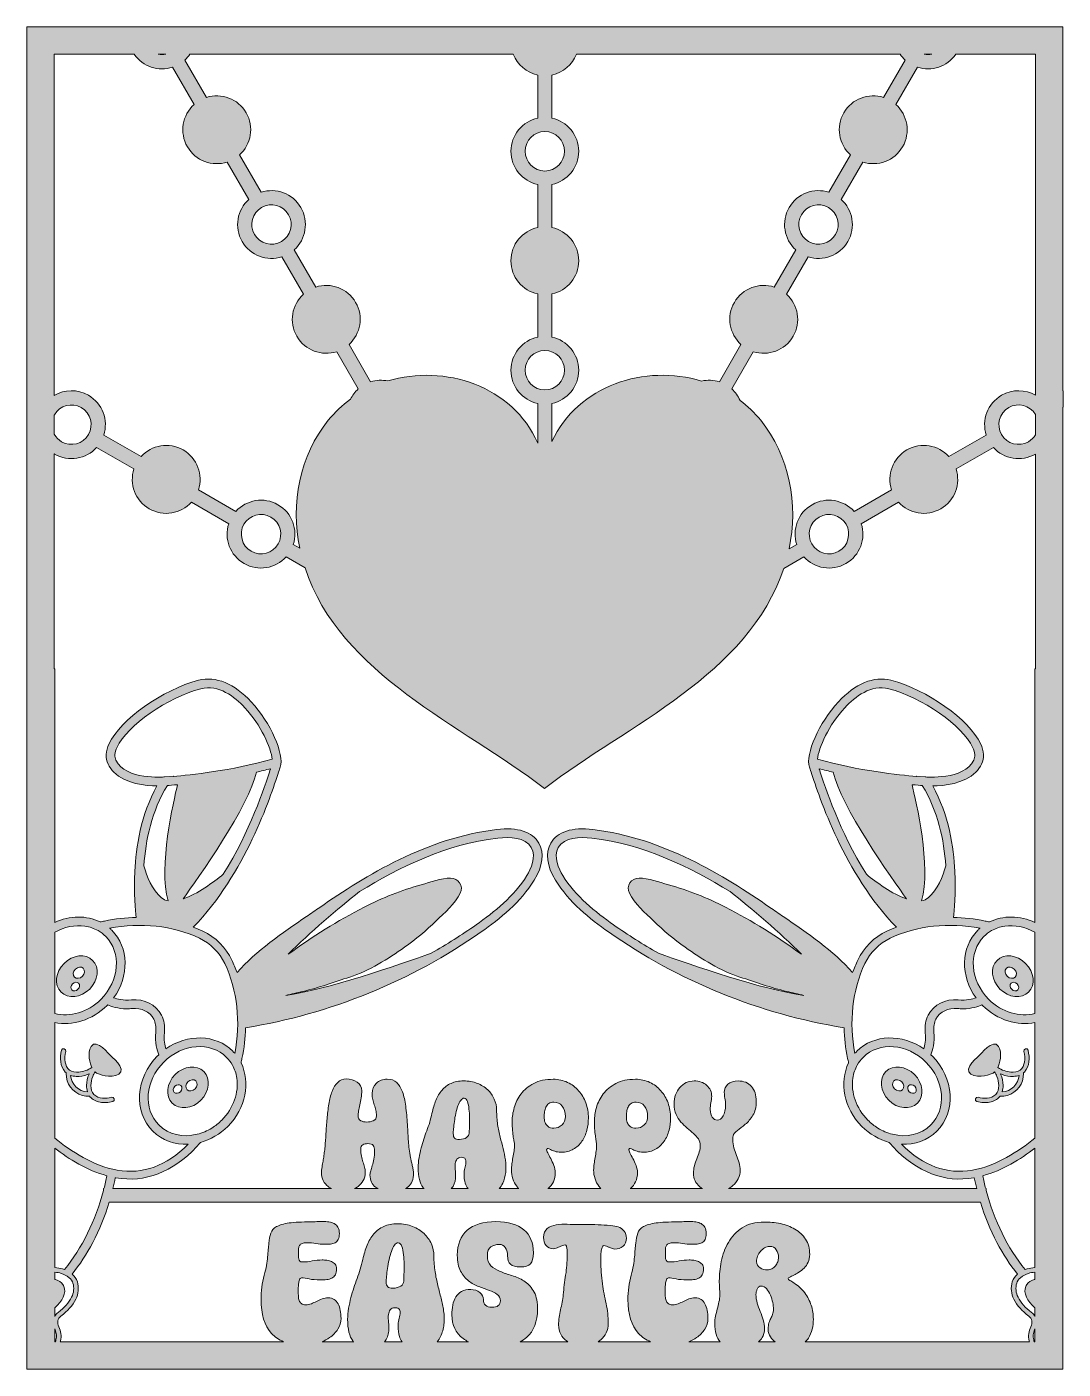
# Model space of a CAD drawing. Header units: inches. Extents: x 0.45 to 8.07, y -10.44 to -0.57.
import ezdxf

# ---------------------------------------------------------------- set-up
doc = ezdxf.new("R2010")
doc.units = ezdxf.units.IN
doc.header["$MEASUREMENT"] = 0
doc.layers.add('Layer 1', color=7, linetype='Continuous')

# ---------------------------------------------------------------- blocks, each defined once
blk = doc.blocks.new('block 2')
at = {"layer": 'Layer 1', "true_color": 0xe6e7e8}
h = blk.add_hatch(color=254, dxfattribs=at)
h.dxf.hatch_style = 2
h.paths.add_polyline_path([(8.0677, -3.2472), (8.0651, -3.2486), (8.0651, -0.5716), (7.3154, -0.5716), (7.2053, -0.5716), (6.9412, -0.5716), (6.8309, -0.5716), (4.4796, -0.5716), (4.0317, -0.5716), (1.683, -0.5716), (1.5727, -0.5716), (1.3086, -0.5716), (1.1984, -0.5716), (0.4462, -0.5716), (0.4462, -3.2472), (0.4462, -3.368), (0.4462, -5.2927), (0.4462, -10.3988), (0.4462, -10.4423), (8.0651, -10.4423), (8.0651, -10.3988), (8.0651, -5.2927), (8.0651, -3.3695), (8.0677, -3.368)])
edge = h.paths.add_edge_path()
edge.add_spline(control_points=[(7.8635, -3.5717), (7.8513, -3.592), (7.8341, -3.6097), (7.8122, -3.6223), (7.743, -3.6623), (7.6542, -3.6384), (7.6142, -3.5693), (7.5743, -3.5001), (7.5981, -3.4114), (7.6673, -3.3714), (7.7355, -3.332), (7.8227, -3.3546), (7.8635, -3.4216), (7.8635, -3.4216), (7.8635, -3.5717), (7.8635, -3.5717)], knot_values=[0, 0, 0, 0, 1, 1, 1, 2, 2, 2, 3, 3, 3, 4, 4, 4, 5, 5, 5, 5], degree=3, periodic=1)
edge = h.paths.add_edge_path()
edge.add_spline(control_points=[(7.8635, -0.7733), (7.8635, -0.7733), (7.8635, -3.2804), (7.8635, -3.2804), (7.7889, -3.2378), (7.6945, -3.2347), (7.6149, -3.2807), (7.5113, -3.3405), (7.4668, -3.464), (7.5022, -3.5735), (7.5022, -3.5735), (7.2277, -3.7321), (7.2277, -3.7321), (7.1506, -3.6465), (7.0213, -3.6235), (6.9177, -3.6832), (6.8141, -3.743), (6.7695, -3.8665), (6.8049, -3.9762), (6.8049, -3.9762), (6.5305, -4.1346), (6.5305, -4.1346), (6.4533, -4.0491), (6.3242, -4.0258), (6.2206, -4.0857), (6.1169, -4.1456), (6.0725, -4.2691), (6.1079, -4.3786), (6.1079, -4.3786), (6.0522, -4.4107), (6.0522, -4.4107), (6.1216, -4.0837), (6.0548, -3.7236), (5.8437, -3.4648), (5.7981, -3.4089), (5.7468, -3.3604), (5.6913, -3.3188), (5.6774, -3.2873), (5.657, -3.2585), (5.6306, -3.2347), (5.6306, -3.2347), (5.789, -2.9602), (5.789, -2.9602), (5.8986, -2.9956), (6.0221, -2.951), (6.082, -2.8474), (6.1418, -2.7438), (6.1186, -2.6145), (6.0332, -2.5374), (6.0332, -2.5374), (6.1916, -2.2629), (6.1916, -2.2629), (6.3011, -2.2982), (6.4246, -2.2539), (6.4845, -2.1501), (6.5442, -2.0466), (6.521, -1.9175), (6.4356, -1.8403), (6.4356, -1.8403), (6.5941, -1.5658), (6.5941, -1.5658), (6.7037, -1.6012), (6.8271, -1.5567), (6.887, -1.453), (6.9468, -1.3494), (6.9237, -1.2202), (6.8381, -1.1431), (6.8381, -1.1431), (6.9966, -0.8685), (6.9966, -0.8685), (7.1, -0.9019), (7.2154, -0.8644), (7.2784, -0.7733), (7.2784, -0.7733), (7.8635, -0.7733), (7.8635, -0.7733)], knot_values=[0, 0, 0, 0, 1, 1, 1, 2, 2, 2, 3, 3, 3, 4, 4, 4, 5, 5, 5, 6, 6, 6, 7, 7, 7, 8, 8, 8, 9, 9, 9, 10, 10, 10, 11, 11, 11, 12, 12, 12, 13, 13, 13, 14, 14, 14, 15, 15, 15, 16, 16, 16, 17, 17, 17, 18, 18, 18, 19, 19, 19, 20, 20, 20, 21, 21, 21, 22, 22, 22, 23, 23, 23, 24, 24, 24, 25, 25, 25, 25], degree=3, periodic=1)
edge = h.paths.add_edge_path()
edge.add_spline(control_points=[(6.4178, -4.4273), (6.3486, -4.4673), (6.2598, -4.4436), (6.2198, -4.3743), (6.1799, -4.3051), (6.2037, -4.2164), (6.2729, -4.1764), (6.3421, -4.1365), (6.4309, -4.1603), (6.4709, -4.2295), (6.5108, -4.2987), (6.487, -4.3874), (6.4178, -4.4273)], knot_values=[0, 0, 0, 0, 1, 1, 1, 2, 2, 2, 3, 3, 3, 4, 4, 4, 4], degree=3, periodic=1)
edge = h.paths.add_edge_path()
edge.add_spline(control_points=[(4.4006, -3.0968), (4.4006, -3.1768), (4.3356, -3.2417), (4.2557, -3.2417), (4.1758, -3.2417), (4.1108, -3.1768), (4.1108, -3.0968), (4.1108, -3.0169), (4.1758, -2.952), (4.2557, -2.952), (4.3356, -2.952), (4.4006, -3.0169), (4.4006, -3.0968)], knot_values=[0, 0, 0, 0, 1, 1, 1, 2, 2, 2, 3, 3, 3, 4, 4, 4, 4], degree=3, periodic=1)
edge = h.paths.add_edge_path()
edge.add_spline(control_points=[(4.1108, -1.4868), (4.1108, -1.4069), (4.1758, -1.3419), (4.2557, -1.3419), (4.3356, -1.3419), (4.4006, -1.4069), (4.4006, -1.4868), (4.4006, -1.5667), (4.3356, -1.6317), (4.2557, -1.6317), (4.1758, -1.6317), (4.1108, -1.5667), (4.1108, -1.4868)], knot_values=[0, 0, 0, 0, 1, 1, 1, 2, 2, 2, 3, 3, 3, 4, 4, 4, 4], degree=3, periodic=1)
edge = h.paths.add_edge_path()
edge.add_spline(control_points=[(6.1427, -1.9529), (6.1827, -1.8837), (6.2715, -1.8599), (6.3407, -1.8999), (6.4099, -1.9398), (6.4337, -2.0287), (6.3937, -2.0979), (6.3538, -2.167), (6.2649, -2.1909), (6.1958, -2.1509), (6.1266, -2.111), (6.1028, -2.0221), (6.1427, -1.9529)], knot_values=[0, 0, 0, 0, 1, 1, 1, 2, 2, 2, 3, 3, 3, 4, 4, 4, 4], degree=3, periodic=1)
edge = h.paths.add_edge_path()
edge.add_spline(control_points=[(7.101, -0.7733), (7.0828, -0.7768), (7.0639, -0.7769), (7.0454, -0.7733), (7.0454, -0.7733), (7.101, -0.7733), (7.101, -0.7733)], knot_values=[0, 0, 0, 0, 1, 1, 1, 2, 2, 2, 2], degree=3, periodic=1)
edge = h.paths.add_edge_path()
edge.add_spline(control_points=[(6.906, -0.8162), (6.906, -0.8162), (6.7475, -1.0907), (6.7475, -1.0907), (6.6378, -1.0553), (6.5145, -1.0998), (6.4546, -1.2034), (6.3947, -1.3071), (6.4179, -1.4362), (6.5034, -1.5134), (6.5034, -1.5134), (6.345, -1.788), (6.345, -1.788), (6.2353, -1.7526), (6.112, -1.7969), (6.0521, -1.9006), (5.9922, -2.0042), (6.0156, -2.1334), (6.101, -2.2105), (6.101, -2.2105), (5.9425, -2.485), (5.9425, -2.485), (5.8328, -2.4496), (5.7093, -2.4942), (5.6496, -2.5978), (5.5897, -2.7015), (5.6129, -2.8307), (5.6984, -2.9078), (5.6984, -2.9078), (5.54, -3.1823), (5.54, -3.1823), (5.4967, -3.1683), (5.4514, -3.1669), (5.4087, -3.1765), (4.9927, -3.05), (4.4974, -3.2077), (4.308, -3.6218), (4.308, -3.6218), (4.308, -3.3409), (4.308, -3.3409), (4.4206, -3.3167), (4.5053, -3.2165), (4.5053, -3.0968), (4.5053, -2.9772), (4.4206, -2.877), (4.308, -2.8528), (4.308, -2.8528), (4.308, -2.536), (4.308, -2.536), (4.4206, -2.512), (4.5053, -2.4115), (4.5053, -2.2919), (4.5053, -2.1722), (4.4206, -2.0719), (4.308, -2.0478), (4.308, -2.0478), (4.308, -1.7308), (4.308, -1.7308), (4.4206, -1.7067), (4.5053, -1.6065), (4.5053, -1.4868), (4.5053, -1.3672), (4.4206, -1.267), (4.308, -1.2428), (4.308, -1.2428), (4.308, -0.9259), (4.308, -0.9259), (4.3903, -0.9083), (4.4576, -0.85), (4.4878, -0.7733), (4.4878, -0.7733), (6.8683, -0.7733), (6.8683, -0.7733), (6.879, -0.7888), (6.8916, -0.8032), (6.906, -0.8162)], knot_values=[0, 0, 0, 0, 1, 1, 1, 2, 2, 2, 3, 3, 3, 4, 4, 4, 5, 5, 5, 6, 6, 6, 7, 7, 7, 8, 8, 8, 9, 9, 9, 10, 10, 10, 11, 11, 11, 12, 12, 12, 13, 13, 13, 14, 14, 14, 15, 15, 15, 16, 16, 16, 17, 17, 17, 18, 18, 18, 19, 19, 19, 20, 20, 20, 21, 21, 21, 22, 22, 22, 23, 23, 23, 24, 24, 24, 25, 25, 25, 25], degree=3, periodic=1)
edge = h.paths.add_edge_path()
edge.add_spline(control_points=[(4.0236, -0.7733), (4.0538, -0.85), (4.1211, -0.9083), (4.2034, -0.9259), (4.2034, -0.9259), (4.2034, -1.2428), (4.2034, -1.2428), (4.0907, -1.267), (4.0062, -1.3672), (4.0062, -1.4868), (4.0062, -1.6065), (4.0907, -1.7067), (4.2034, -1.7308), (4.2034, -1.7308), (4.2034, -2.0478), (4.2034, -2.0478), (4.0907, -2.0719), (4.006, -2.1722), (4.006, -2.2919), (4.006, -2.4115), (4.0907, -2.512), (4.2034, -2.536), (4.2034, -2.536), (4.2034, -2.853), (4.2034, -2.853), (4.0907, -2.877), (4.0062, -2.9772), (4.0062, -3.0968), (4.0062, -3.2165), (4.0907, -3.3167), (4.2034, -3.3409), (4.2034, -3.3409), (4.2034, -3.6323), (4.2034, -3.6323), (4.018, -3.2115), (3.52, -3.0497), (3.1012, -3.1755), (3.0596, -3.1669), (3.0158, -3.1687), (2.9739, -3.1823), (2.9739, -3.1823), (2.8155, -2.9078), (2.8155, -2.9078), (2.901, -2.8307), (2.9242, -2.7015), (2.8643, -2.5978), (2.8046, -2.4942), (2.6811, -2.4496), (2.5714, -2.485), (2.5714, -2.485), (2.4129, -2.2105), (2.4129, -2.2105), (2.4983, -2.1334), (2.5216, -2.0042), (2.4618, -1.9006), (2.4019, -1.7969), (2.2786, -1.7526), (2.1689, -1.788), (2.1689, -1.788), (2.0105, -1.5134), (2.0105, -1.5134), (2.096, -1.4362), (2.1191, -1.3071), (2.0593, -1.2034), (1.9994, -1.0998), (1.876, -1.0553), (1.7664, -1.0907), (1.7664, -1.0907), (1.6079, -0.8162), (1.6079, -0.8162), (1.6222, -0.8032), (1.6348, -0.7888), (1.6456, -0.7733), (1.6456, -0.7733), (4.0236, -0.7733), (4.0236, -0.7733)], knot_values=[0, 0, 0, 0, 1, 1, 1, 2, 2, 2, 3, 3, 3, 4, 4, 4, 5, 5, 5, 6, 6, 6, 7, 7, 7, 8, 8, 8, 9, 9, 9, 10, 10, 10, 11, 11, 11, 12, 12, 12, 13, 13, 13, 14, 14, 14, 15, 15, 15, 16, 16, 16, 17, 17, 17, 18, 18, 18, 19, 19, 19, 20, 20, 20, 21, 21, 21, 22, 22, 22, 23, 23, 23, 24, 24, 24, 25, 25, 25, 25], degree=3, periodic=1)
edge = h.paths.add_edge_path()
edge.add_spline(control_points=[(2.3181, -2.1509), (2.2489, -2.1909), (2.1601, -2.167), (2.1202, -2.0979), (2.0802, -2.0287), (2.104, -1.9398), (2.1732, -1.8999), (2.2424, -1.8599), (2.3312, -1.8837), (2.3712, -1.9529), (2.4111, -2.0221), (2.3873, -2.111), (2.3181, -2.1509)], knot_values=[0, 0, 0, 0, 1, 1, 1, 2, 2, 2, 3, 3, 3, 4, 4, 4, 4], degree=3, periodic=1)
edge = h.paths.add_edge_path()
edge.add_spline(control_points=[(1.4685, -0.7733), (1.45, -0.7769), (1.4311, -0.7768), (1.4129, -0.7733), (1.4129, -0.7733), (1.4685, -0.7733), (1.4685, -0.7733)], knot_values=[0, 0, 0, 0, 1, 1, 1, 2, 2, 2, 2], degree=3, periodic=1)
edge = h.paths.add_edge_path()
edge.add_spline(control_points=[(0.6479, -0.7733), (0.6479, -0.7733), (1.2355, -0.7733), (1.2355, -0.7733), (1.2985, -0.8644), (1.4139, -0.9019), (1.5173, -0.8685), (1.5173, -0.8685), (1.6758, -1.1431), (1.6758, -1.1431), (1.5902, -1.2202), (1.567, -1.3494), (1.6269, -1.453), (1.6868, -1.5567), (1.8101, -1.6012), (1.9198, -1.5658), (1.9198, -1.5658), (2.0783, -1.8403), (2.0783, -1.8403), (1.9929, -1.9175), (1.9697, -2.0466), (2.0294, -2.1501), (2.0893, -2.2539), (2.2128, -2.2982), (2.3223, -2.2629), (2.3223, -2.2629), (2.4807, -2.5374), (2.4807, -2.5374), (2.3953, -2.6145), (2.3721, -2.7438), (2.4319, -2.8474), (2.4918, -2.951), (2.6153, -2.9956), (2.7249, -2.9602), (2.7249, -2.9602), (2.8833, -3.2347), (2.8833, -3.2347), (2.8593, -3.2563), (2.8404, -3.2822), (2.8267, -3.3104), (2.7669, -3.3537), (2.7117, -3.4051), (2.663, -3.4648), (2.4529, -3.7224), (2.3857, -4.0802), (2.4535, -4.406), (2.4535, -4.406), (2.406, -4.3786), (2.406, -4.3786), (2.4414, -4.2691), (2.397, -4.1456), (2.2933, -4.0857), (2.1897, -4.0258), (2.0605, -4.0491), (1.9834, -4.1346), (1.9834, -4.1346), (1.7089, -3.9762), (1.7089, -3.9762), (1.7444, -3.8665), (1.6997, -3.743), (1.5962, -3.6832), (1.4926, -3.6235), (1.3633, -3.6465), (1.2861, -3.7321), (1.2861, -3.7321), (1.0117, -3.5735), (1.0117, -3.5735), (1.0471, -3.464), (1.0026, -3.3405), (0.899, -3.2807), (0.8185, -3.2342), (0.7228, -3.2378), (0.6479, -3.2818), (0.6479, -3.2818), (0.6479, -0.7733), (0.6479, -0.7733)], knot_values=[0, 0, 0, 0, 1, 1, 1, 2, 2, 2, 3, 3, 3, 4, 4, 4, 5, 5, 5, 6, 6, 6, 7, 7, 7, 8, 8, 8, 9, 9, 9, 10, 10, 10, 11, 11, 11, 12, 12, 12, 13, 13, 13, 14, 14, 14, 15, 15, 15, 16, 16, 16, 17, 17, 17, 18, 18, 18, 19, 19, 19, 20, 20, 20, 21, 21, 21, 22, 22, 22, 23, 23, 23, 24, 24, 24, 25, 25, 25, 25], degree=3, periodic=1)
edge = h.paths.add_edge_path()
edge.add_spline(control_points=[(2.2941, -4.3743), (2.2541, -4.4436), (2.1653, -4.4673), (2.0961, -4.4273), (2.0269, -4.3874), (2.0031, -4.2987), (2.043, -4.2295), (2.083, -4.1603), (2.1718, -4.1365), (2.241, -4.1764), (2.3102, -4.2164), (2.334, -4.3051), (2.2941, -4.3743)], knot_values=[0, 0, 0, 0, 1, 1, 1, 2, 2, 2, 3, 3, 3, 4, 4, 4, 4], degree=3, periodic=1)
edge = h.paths.add_edge_path()
edge.add_spline(control_points=[(0.6479, -3.4258), (0.6481, -3.4253), (0.6484, -3.4248), (0.6486, -3.4243), (0.6887, -3.3552), (0.7774, -3.3315), (0.8466, -3.3714), (0.9158, -3.4114), (0.9396, -3.5001), (0.8996, -3.5693), (0.8597, -3.6384), (0.7709, -3.6623), (0.7017, -3.6223), (0.6784, -3.6088), (0.6602, -3.5898), (0.6479, -3.5679), (0.6479, -3.5679), (0.6479, -3.4258), (0.6479, -3.4258)], knot_values=[0, 0, 0, 0, 1, 1, 1, 2, 2, 2, 3, 3, 3, 4, 4, 4, 5, 5, 5, 6, 6, 6, 6], degree=3, periodic=1)
edge = h.paths.add_edge_path()
edge.add_spline(control_points=[(0.7183, -9.8338), (0.7163, -9.8292), (0.7139, -9.8249), (0.7111, -9.8207), (0.6994, -9.8036), (0.681, -9.791), (0.6581, -9.7831), (0.6558, -9.7823), (0.6533, -9.7818), (0.651, -9.7812), (0.651, -9.7812), (0.651, -9.7291), (0.651, -9.7291), (0.6678, -9.7308), (0.6839, -9.7337), (0.6994, -9.7379), (0.6995, -9.7379), (0.6995, -9.7381), (0.6995, -9.7381), (0.7186, -9.7432), (0.7401, -9.7546), (0.7572, -9.7697), (0.7702, -9.7813), (0.7808, -9.7952), (0.7853, -9.81), (0.795, -9.8417), (0.7913, -9.883), (0.7758, -9.9127), (0.7543, -9.9539), (0.7209, -9.9916), (0.6768, -10.0248), (0.6659, -10.033), (0.6572, -10.0432), (0.651, -10.0545), (0.651, -10.0545), (0.651, -9.9912), (0.651, -9.9912), (0.71, -9.9422), (0.739, -9.8811), (0.7183, -9.8338)], knot_values=[0, 0, 0, 0, 1, 1, 1, 2, 2, 2, 3, 3, 3, 4, 4, 4, 5, 5, 5, 6, 6, 6, 7, 7, 7, 8, 8, 8, 9, 9, 9, 10, 10, 10, 11, 11, 11, 12, 12, 12, 13, 13, 13, 13], degree=3, periodic=1)
edge = h.paths.add_edge_path()
edge.add_spline(control_points=[(1.5231, -6.083), (1.5231, -6.083), (1.5242, -6.0811), (1.5242, -6.0811), (1.5242, -6.0811), (1.4583, -6.0873), (1.4583, -6.0873), (1.4555, -6.0875), (1.1729, -6.1122), (1.1013, -5.9648), (1.0892, -5.9398), (1.0921, -5.9077), (1.1098, -5.8693), (1.1832, -5.7106), (1.4826, -5.5014), (1.7258, -5.4386), (1.8556, -5.4052), (1.9737, -5.4964), (2.05, -5.5788), (2.1661, -5.7042), (2.2421, -5.8729), (2.2511, -5.9571), (1.9459, -6.0424), (1.649, -6.073), (1.5231, -6.083)], knot_values=[0, 0, 0, 0, 1, 1, 1, 2, 2, 2, 3, 3, 3, 4, 4, 4, 5, 5, 5, 6, 6, 6, 7, 7, 7, 8, 8, 8, 8], degree=3, periodic=1)
edge = h.paths.add_edge_path()
edge.add_spline(control_points=[(2.2382, -6.027), (2.2376, -6.0285), (2.2372, -6.0301), (2.2367, -6.0316), (2.1932, -6.1646), (2.0871, -6.489), (1.891, -6.8026), (1.8187, -6.8613), (1.6994, -6.9492), (1.5948, -6.9849), (1.6994, -6.8401), (2.0875, -6.2914), (2.1343, -6.053), (2.1685, -6.045), (2.2033, -6.0364), (2.2382, -6.027)], knot_values=[0, 0, 0, 0, 1, 1, 1, 2, 2, 2, 3, 3, 3, 4, 4, 4, 5, 5, 5, 5], degree=3, periodic=1)
edge = h.paths.add_edge_path()
edge.add_spline(control_points=[(1.4796, -6.1502), (1.4952, -6.1491), (1.5209, -6.1475), (1.5553, -6.1445), (1.5252, -6.2647), (1.4123, -6.7495), (1.485, -6.9981), (1.4671, -6.9947), (1.451, -6.9876), (1.4371, -6.9758), (1.3658, -6.9155), (1.3275, -6.8199), (1.3069, -6.7403), (1.3206, -6.5551), (1.3643, -6.3344), (1.4796, -6.1502)], knot_values=[0, 0, 0, 0, 1, 1, 1, 2, 2, 2, 3, 3, 3, 4, 4, 4, 5, 5, 5, 5], degree=3, periodic=1)
edge = h.paths.add_edge_path()
edge.add_spline(control_points=[(1.7163, -7.2737), (1.7972, -7.3124), (1.8631, -7.3782), (1.9018, -7.4591), (1.9964, -7.6572), (2.0186, -7.8917), (1.9762, -8.1215), (1.9711, -8.1156), (1.9658, -8.1096), (1.9601, -8.104), (1.8345, -7.9783), (1.6269, -7.9757), (1.4685, -8.0878), (1.4601, -8.0612), (1.4527, -8.0217), (1.4578, -7.9695), (1.4626, -7.919), (1.4553, -7.8752), (1.4361, -7.8392), (1.3943, -7.7607), (1.3095, -7.7176), (1.2148, -7.7267), (1.154, -7.7325), (1.1101, -7.7215), (1.0843, -7.7117), (1.1998, -7.5526), (1.1984, -7.3423), (1.0715, -7.2154), (1.0659, -7.2097), (1.0599, -7.2043), (1.054, -7.1991), (1.2839, -7.1569), (1.5183, -7.1791), (1.7163, -7.2737)], knot_values=[0, 0, 0, 0, 1, 1, 1, 2, 2, 2, 3, 3, 3, 4, 4, 4, 5, 5, 5, 6, 6, 6, 7, 7, 7, 8, 8, 8, 9, 9, 9, 10, 10, 10, 11, 11, 11, 11], degree=3, periodic=1)
edge = h.paths.add_edge_path()
edge.add_spline(control_points=[(1.8795, -8.6113), (1.857, -8.6339), (1.8326, -8.653), (1.807, -8.669), (1.7727, -8.6905), (1.7362, -8.7057), (1.6994, -8.7149), (1.5962, -8.7409), (1.4899, -8.7191), (1.4175, -8.6466), (1.2998, -8.529), (1.3156, -8.3217), (1.4526, -8.1846), (1.59, -8.0474), (1.7972, -8.0315), (1.9149, -8.1493), (1.932, -8.1663), (1.9464, -8.1854), (1.9577, -8.206), (1.9745, -8.2354), (1.9852, -8.2679), (1.9902, -8.3018), (2.0058, -8.4057), (1.9678, -8.5231), (1.8795, -8.6113)], knot_values=[0, 0, 0, 0, 1, 1, 1, 2, 2, 2, 3, 3, 3, 4, 4, 4, 5, 5, 5, 6, 6, 6, 7, 7, 7, 8, 8, 8, 8], degree=3, periodic=1)
edge = h.paths.add_edge_path()
edge.add_spline(control_points=[(0.9909, -7.7228), (0.8938, -7.8198), (0.7617, -7.8561), (0.651, -7.8272), (0.651, -7.8272), (0.651, -7.2298), (0.651, -7.2298), (0.7222, -7.1896), (0.8012, -7.1743), (0.8737, -7.1852), (0.9076, -7.1902), (0.94, -7.201), (0.9696, -7.2177), (0.99, -7.2291), (1.009, -7.2435), (1.0262, -7.2606), (1.1439, -7.3783), (1.128, -7.5856), (0.9909, -7.7228)], knot_values=[0, 0, 0, 0, 1, 1, 1, 2, 2, 2, 3, 3, 3, 4, 4, 4, 5, 5, 5, 6, 6, 6, 6], degree=3, periodic=1)
edge = h.paths.add_edge_path()
edge.add_spline(control_points=[(1.0361, -7.768), (1.0379, -7.7662), (1.0398, -7.7643), (1.0415, -7.7626), (1.067, -7.7751), (1.1146, -7.7922), (1.1818, -7.7922), (1.1942, -7.7922), (1.2073, -7.7916), (1.2209, -7.7903), (1.2893, -7.7837), (1.3502, -7.814), (1.3797, -7.8693), (1.3928, -7.894), (1.3977, -7.9256), (1.3939, -7.9635), (1.3866, -8.041), (1.4025, -8.0977), (1.4163, -8.1308), (1.4133, -8.1336), (1.4104, -8.1364), (1.4075, -8.1393), (1.2454, -8.3014), (1.2296, -8.5493), (1.3721, -8.692), (1.4413, -8.761), (1.5353, -8.793), (1.6321, -8.789), (1.4737, -8.9482), (1.2985, -9.0118), (1.1114, -8.9784), (0.9325, -8.9467), (0.7724, -8.8416), (0.651, -8.7436), (0.651, -8.7436), (0.651, -7.8928), (0.651, -7.8928), (0.7794, -7.9198), (0.9271, -7.877), (1.0361, -7.768)], knot_values=[0, 0, 0, 0, 1, 1, 1, 2, 2, 2, 3, 3, 3, 4, 4, 4, 5, 5, 5, 6, 6, 6, 7, 7, 7, 8, 8, 8, 9, 9, 9, 10, 10, 10, 11, 11, 11, 12, 12, 12, 13, 13, 13, 13], degree=3, periodic=1)
edge = h.paths.add_edge_path()
edge.add_spline(control_points=[(1.0346, -9.0201), (1.0284, -9.0519), (1.0214, -9.0834), (1.0135, -9.1145), (1.0135, -9.1145), (1.0096, -9.1145), (1.0096, -9.1145), (1.0096, -9.1145), (1.0096, -9.1291), (1.0096, -9.1291), (0.9515, -9.35), (0.8512, -9.5529), (0.7231, -9.7098), (0.7182, -9.7079), (0.7134, -9.7064), (0.7086, -9.705), (0.6901, -9.7), (0.6709, -9.6966), (0.651, -9.695), (0.651, -9.695), (0.651, -8.817), (0.651, -8.817), (0.7571, -8.8983), (0.8882, -8.9799), (1.0346, -9.0201)], knot_values=[0, 0, 0, 0, 1, 1, 1, 2, 2, 2, 3, 3, 3, 4, 4, 4, 5, 5, 5, 6, 6, 6, 7, 7, 7, 8, 8, 8, 8], degree=3, periodic=1)
edge = h.paths.add_edge_path()
edge.add_spline(control_points=[(0.6545, -10.1537), (0.6641, -10.1756), (0.6665, -10.2024), (0.6606, -10.2255), (0.6592, -10.2306), (0.6576, -10.2356), (0.6553, -10.2406), (0.6553, -10.2406), (0.651, -10.2406), (0.651, -10.2406), (0.651, -10.2406), (0.651, -10.1465), (0.651, -10.1465), (0.6524, -10.1489), (0.6534, -10.1513), (0.6545, -10.1537)], knot_values=[0, 0, 0, 0, 1, 1, 1, 2, 2, 2, 3, 3, 3, 4, 4, 4, 5, 5, 5, 5], degree=3, periodic=1)
edge = h.paths.add_edge_path()
edge.add_spline(control_points=[(3.2203, -9.7108), (3.2203, -9.7246), (3.2201, -9.7385), (3.2197, -9.7527), (3.2193, -9.7668), (3.2187, -9.7812), (3.2179, -9.7957), (3.2179, -9.8095), (3.2106, -9.8214), (3.196, -9.8315), (3.1815, -9.8416), (3.1625, -9.8467), (3.139, -9.8467), (3.1204, -9.8467), (3.1075, -9.8433), (3.1002, -9.8364), (3.0929, -9.8295), (3.0893, -9.8172), (3.0893, -9.7994), (3.0893, -9.7905), (3.0901, -9.7773), (3.0917, -9.7599), (3.0933, -9.7425), (3.0955, -9.7234), (3.0984, -9.7023), (3.1012, -9.6813), (3.105, -9.6597), (3.1099, -9.6374), (3.1147, -9.6152), (3.1204, -9.5948), (3.1269, -9.5761), (3.1333, -9.5575), (3.1408, -9.5424), (3.1493, -9.5306), (3.1578, -9.5189), (3.1673, -9.513), (3.1778, -9.513), (3.1892, -9.513), (3.1978, -9.522), (3.2039, -9.5397), (3.21, -9.5575), (3.2142, -9.578), (3.2166, -9.601), (3.2191, -9.6241), (3.2203, -9.6463), (3.2203, -9.6677), (3.2203, -9.6892), (3.2203, -9.7035), (3.2203, -9.7108)], knot_values=[0, 0, 0, 0, 1, 1, 1, 2, 2, 2, 3, 3, 3, 4, 4, 4, 5, 5, 5, 6, 6, 6, 7, 7, 7, 8, 8, 8, 9, 9, 9, 10, 10, 10, 11, 11, 11, 12, 12, 12, 13, 13, 13, 14, 14, 14, 15, 15, 15, 16, 16, 16, 16], degree=3, periodic=1)
edge = h.paths.add_edge_path()
edge.add_spline(control_points=[(3.1075, -10.1622), (3.1083, -10.1541), (3.1085, -10.1462), (3.1081, -10.1385), (3.1076, -10.1308), (3.1075, -10.1229), (3.1075, -10.1148), (3.1075, -10.1068), (3.1067, -10.0958), (3.105, -10.0821), (3.1034, -10.0683), (3.1036, -10.0548), (3.1056, -10.0414), (3.1076, -10.0281), (3.1121, -10.0164), (3.119, -10.0063), (3.1259, -9.9961), (3.1378, -9.9911), (3.1548, -9.9911), (3.1718, -9.9911), (3.1825, -9.9953), (3.1869, -10.0038), (3.1914, -10.0123), (3.1928, -10.0231), (3.1912, -10.036), (3.1895, -10.0489), (3.1867, -10.0633), (3.1827, -10.0791), (3.1786, -10.0948), (3.1766, -10.11), (3.1766, -10.1245), (3.1766, -10.1545), (3.1797, -10.1799), (3.1857, -10.201), (3.1902, -10.2165), (3.197, -10.2297), (3.2062, -10.2406), (3.2062, -10.2406), (3.0764, -10.2406), (3.0764, -10.2406), (3.0956, -10.2184), (3.106, -10.1923), (3.1075, -10.1622)], knot_values=[0, 0, 0, 0, 1, 1, 1, 2, 2, 2, 3, 3, 3, 4, 4, 4, 5, 5, 5, 6, 6, 6, 7, 7, 7, 8, 8, 8, 9, 9, 9, 10, 10, 10, 11, 11, 11, 12, 12, 12, 13, 13, 13, 14, 14, 14, 14], degree=3, periodic=1)
edge = h.paths.add_edge_path()
edge.add_spline(control_points=[(5.8616, -10.0803), (5.8551, -10.0596), (5.8479, -10.039), (5.8398, -10.0184), (5.8317, -9.9977), (5.8244, -9.9771), (5.8179, -9.9565), (5.8115, -9.9359), (5.8082, -9.9146), (5.8082, -9.8928), (5.8082, -9.8879), (5.809, -9.8819), (5.8107, -9.8746), (5.8123, -9.8673), (5.8147, -9.8604), (5.8179, -9.854), (5.8212, -9.8475), (5.8252, -9.8421), (5.8301, -9.8376), (5.8349, -9.8332), (5.8406, -9.8309), (5.8471, -9.8309), (5.8616, -9.8309), (5.8746, -9.8374), (5.8859, -9.8503), (5.8972, -9.8633), (5.9067, -9.8789), (5.9144, -9.897), (5.9221, -9.9152), (5.9277, -9.9339), (5.9314, -9.9529), (5.935, -9.9719), (5.9369, -9.9874), (5.9369, -9.9996), (5.9369, -10.0166), (5.9348, -10.0299), (5.9308, -10.0396), (5.9267, -10.0493), (5.9223, -10.059), (5.9174, -10.0687), (5.9126, -10.0784), (5.9081, -10.0892), (5.9041, -10.1009), (5.9, -10.1126), (5.898, -10.129), (5.898, -10.15), (5.898, -10.171), (5.9037, -10.1896), (5.915, -10.2058), (5.9246, -10.2195), (5.9364, -10.231), (5.9503, -10.2406), (5.9503, -10.2406), (5.8267, -10.2406), (5.8267, -10.2406), (5.8374, -10.2319), (5.8467, -10.2218), (5.8543, -10.2101), (5.8657, -10.1927), (5.8713, -10.1706), (5.8713, -10.1439), (5.8713, -10.1221), (5.8681, -10.1009), (5.8616, -10.0803)], knot_values=[0, 0, 0, 0, 1, 1, 1, 2, 2, 2, 3, 3, 3, 4, 4, 4, 5, 5, 5, 6, 6, 6, 7, 7, 7, 8, 8, 8, 9, 9, 9, 10, 10, 10, 11, 11, 11, 12, 12, 12, 13, 13, 13, 14, 14, 14, 15, 15, 15, 16, 16, 16, 17, 17, 17, 18, 18, 18, 19, 19, 19, 20, 20, 20, 21, 21, 21, 21], degree=3, periodic=1)
edge = h.paths.add_edge_path()
edge.add_spline(control_points=[(5.9684, -9.6532), (5.9643, -9.6641), (5.9587, -9.674), (5.9514, -9.6829), (5.9441, -9.6918), (5.9354, -9.6989), (5.9253, -9.7041), (5.9152, -9.7094), (5.9041, -9.712), (5.892, -9.712), (5.8733, -9.712), (5.8555, -9.707), (5.8386, -9.6969), (5.8216, -9.6868), (5.8131, -9.6712), (5.8131, -9.6501), (5.8131, -9.638), (5.8155, -9.6253), (5.8204, -9.6119), (5.8252, -9.5986), (5.8321, -9.5866), (5.841, -9.5761), (5.8499, -9.5656), (5.8602, -9.5569), (5.8719, -9.5501), (5.8836, -9.5432), (5.896, -9.5397), (5.9089, -9.5397), (5.9308, -9.5397), (5.9472, -9.5478), (5.9581, -9.564), (5.969, -9.5802), (5.9745, -9.5984), (5.9745, -9.6186), (5.9745, -9.6307), (5.9724, -9.6423), (5.9684, -9.6532)], knot_values=[0, 0, 0, 0, 1, 1, 1, 2, 2, 2, 3, 3, 3, 4, 4, 4, 5, 5, 5, 6, 6, 6, 7, 7, 7, 8, 8, 8, 9, 9, 9, 10, 10, 10, 11, 11, 11, 12, 12, 12, 12], degree=3, periodic=1)
edge = h.paths.add_edge_path()
edge.add_spline(control_points=[(6.1705, -10.2406), (6.1794, -10.2326), (6.1872, -10.2237), (6.1941, -10.2137), (6.207, -10.1947), (6.2163, -10.1731), (6.222, -10.1488), (6.2276, -10.1245), (6.2304, -10.0999), (6.2304, -10.0748), (6.2304, -10.0392), (6.2252, -10.0052), (6.2147, -9.9729), (6.2041, -9.9405), (6.1888, -9.9102), (6.1686, -9.8819), (6.1564, -9.8649), (6.1431, -9.8505), (6.1285, -9.8388), (6.114, -9.8271), (6.1006, -9.8172), (6.0885, -9.8091), (6.0764, -9.801), (6.0661, -9.7945), (6.0576, -9.7897), (6.0491, -9.7848), (6.0448, -9.7804), (6.0448, -9.7763), (6.0448, -9.7731), (6.0488, -9.7697), (6.057, -9.766), (6.065, -9.7624), (6.075, -9.7575), (6.0867, -9.7514), (6.0984, -9.7454), (6.1111, -9.7381), (6.1249, -9.7296), (6.1387, -9.7211), (6.1514, -9.7108), (6.1631, -9.6987), (6.1748, -9.6866), (6.1845, -9.6724), (6.1922, -9.6562), (6.1999, -9.64), (6.2038, -9.621), (6.2038, -9.5992), (6.2038, -9.5547), (6.1936, -9.5173), (6.1734, -9.487), (6.1532, -9.4566), (6.1271, -9.432), (6.0952, -9.413), (6.0632, -9.3939), (6.0274, -9.3804), (5.9878, -9.3723), (5.9482, -9.3642), (5.9089, -9.3602), (5.8701, -9.3602), (5.8046, -9.3602), (5.7504, -9.3743), (5.7075, -9.4026), (5.6646, -9.431), (5.6307, -9.4667), (5.6056, -9.51), (5.5806, -9.5533), (5.5632, -9.6002), (5.5535, -9.6508), (5.5437, -9.7013), (5.5389, -9.7488), (5.5389, -9.7933), (5.5389, -9.8103), (5.5395, -9.8273), (5.5407, -9.8443), (5.5419, -9.8613), (5.5425, -9.8782), (5.5425, -9.8952), (5.5425, -9.913), (5.5405, -9.9306), (5.5365, -9.948), (5.5324, -9.9654), (5.5281, -9.9828), (5.5237, -10.0002), (5.5193, -10.0176), (5.515, -10.035), (5.511, -10.0523), (5.5069, -10.0697), (5.5049, -10.0877), (5.5049, -10.1063), (5.5049, -10.1678), (5.5187, -10.2125), (5.5462, -10.2404), (5.5463, -10.2405), (5.5464, -10.2406), (5.5464, -10.2406), (5.5464, -10.2406), (5.3154, -10.2406), (5.3154, -10.2406), (5.3353, -10.2324), (5.3539, -10.2225), (5.3709, -10.2107), (5.3964, -10.1929), (5.4168, -10.1721), (5.4321, -10.1482), (5.4475, -10.1244), (5.4552, -10.0979), (5.4552, -10.0687), (5.4552, -10.0259), (5.4479, -9.9901), (5.4334, -9.9614), (5.4188, -9.9326), (5.3949, -9.9183), (5.3618, -9.9183), (5.3448, -9.9183), (5.3294, -9.9209), (5.3157, -9.9262), (5.3019, -9.9314), (5.2885, -9.9373), (5.2756, -9.9438), (5.2627, -9.9503), (5.2497, -9.9561), (5.2368, -9.9614), (5.2239, -9.9666), (5.2101, -9.9692), (5.1956, -9.9692), (5.1818, -9.9692), (5.1711, -9.9662), (5.1634, -9.9601), (5.1557, -9.9541), (5.1503, -9.9464), (5.147, -9.9371), (5.1438, -9.9278), (5.142, -9.9175), (5.1416, -9.9061), (5.1412, -9.8948), (5.1409, -9.8839), (5.1409, -9.8734), (5.1409, -9.8685), (5.1409, -9.8607), (5.1409, -9.8497), (5.1409, -9.8388), (5.1416, -9.8275), (5.1428, -9.8158), (5.144, -9.804), (5.1462, -9.7937), (5.1494, -9.7848), (5.1527, -9.7759), (5.1575, -9.7715), (5.164, -9.7715), (5.1802, -9.7715), (5.1994, -9.7739), (5.2216, -9.7788), (5.2439, -9.7836), (5.2704, -9.786), (5.3011, -9.786), (5.3189, -9.786), (5.3353, -9.7852), (5.3502, -9.7836), (5.3652, -9.782), (5.3779, -9.7784), (5.3885, -9.7727), (5.399, -9.767), (5.4073, -9.7587), (5.4133, -9.7478), (5.4194, -9.7369), (5.4224, -9.7225), (5.4224, -9.7048), (5.4224, -9.691), (5.419, -9.6799), (5.4121, -9.6714), (5.4052, -9.6629), (5.3965, -9.6562), (5.3861, -9.6514), (5.3755, -9.6465), (5.364, -9.6433), (5.3515, -9.6417), (5.3389, -9.64), (5.3274, -9.6392), (5.3169, -9.6392), (5.2926, -9.6392), (5.2684, -9.6417), (5.2441, -9.6465), (5.2198, -9.6514), (5.1956, -9.6538), (5.1713, -9.6538), (5.1632, -9.6538), (5.1569, -9.6518), (5.1525, -9.6477), (5.148, -9.6437), (5.1452, -9.6384), (5.144, -9.632), (5.1428, -9.6255), (5.1422, -9.6184), (5.1422, -9.6107), (5.1422, -9.603), (5.1422, -9.596), (5.1422, -9.5895), (5.1422, -9.5766), (5.1426, -9.5652), (5.1434, -9.5555), (5.1442, -9.5458), (5.1466, -9.5379), (5.1507, -9.5318), (5.1547, -9.5258), (5.161, -9.5211), (5.1695, -9.5179), (5.178, -9.5147), (5.1903, -9.513), (5.2065, -9.513), (5.2275, -9.513), (5.2487, -9.5149), (5.2702, -9.5185), (5.2916, -9.5221), (5.3128, -9.524), (5.3339, -9.524), (5.3492, -9.524), (5.3636, -9.5233), (5.3769, -9.5221), (5.3903, -9.5209), (5.4018, -9.5177), (5.4115, -9.5124), (5.4212, -9.5072), (5.4289, -9.4993), (5.4346, -9.4888), (5.4402, -9.4783), (5.4431, -9.4637), (5.4431, -9.4451), (5.4431, -9.4257), (5.4396, -9.4103), (5.4327, -9.399), (5.4259, -9.3877), (5.4168, -9.3788), (5.4055, -9.3723), (5.3941, -9.3658), (5.3812, -9.3616), (5.3666, -9.3596), (5.3521, -9.3576), (5.3367, -9.3565), (5.3205, -9.3565), (5.306, -9.3565), (5.2914, -9.357), (5.2768, -9.3577), (5.2623, -9.3586), (5.2485, -9.359), (5.2356, -9.359), (5.1677, -9.359), (5.1137, -9.3618), (5.0736, -9.3674), (5.0336, -9.3731), (5.0028, -9.382), (4.9814, -9.3942), (4.96, -9.4063), (4.9458, -9.4225), (4.939, -9.4427), (4.9321, -9.4629), (4.9272, -9.4874), (4.9244, -9.5161), (4.9215, -9.5448), (4.9185, -9.5786), (4.9153, -9.6174), (4.912, -9.6562), (4.9039, -9.7007), (4.891, -9.7508), (4.8748, -9.8107), (4.8668, -9.8702), (4.8668, -9.9292), (4.8668, -10.0384), (4.8926, -10.1219), (4.9444, -10.1797), (4.9681, -10.2062), (4.9979, -10.2263), (5.0332, -10.2406), (5.0332, -10.2406), (4.6479, -10.2406), (4.6479, -10.2406), (4.6551, -10.2361), (4.662, -10.2313), (4.6684, -10.2258), (4.685, -10.2117), (4.6981, -10.1945), (4.7078, -10.1743), (4.7175, -10.1541), (4.7224, -10.1314), (4.7224, -10.1063), (4.7224, -10.057), (4.7169, -10.0083), (4.706, -9.9601), (4.6951, -9.912), (4.6864, -9.8637), (4.6799, -9.8151), (4.6767, -9.7868), (4.6736, -9.7585), (4.6708, -9.7302), (4.668, -9.7019), (4.6666, -9.6736), (4.6666, -9.6453), (4.6666, -9.6404), (4.6667, -9.632), (4.6672, -9.6198), (4.6676, -9.6077), (4.6684, -9.5952), (4.6696, -9.5822), (4.6708, -9.5693), (4.673, -9.5579), (4.6763, -9.5482), (4.6795, -9.5385), (4.6839, -9.5337), (4.6896, -9.5337), (4.6953, -9.5337), (4.7015, -9.5351), (4.7084, -9.5379), (4.7153, -9.5408), (4.7222, -9.5436), (4.729, -9.5464), (4.7359, -9.5492), (4.743, -9.5521), (4.7503, -9.5549), (4.7576, -9.5578), (4.764, -9.5592), (4.7697, -9.5592), (4.794, -9.5592), (4.8144, -9.5523), (4.831, -9.5385), (4.8475, -9.5248), (4.8558, -9.505), (4.8558, -9.4791), (4.8558, -9.4589), (4.8504, -9.4415), (4.8394, -9.4269), (4.8285, -9.4123), (4.8138, -9.4019), (4.7952, -9.3954), (4.783, -9.3913), (4.7632, -9.3881), (4.7357, -9.3856), (4.7082, -9.3832), (4.6789, -9.3814), (4.6478, -9.3802), (4.6166, -9.379), (4.5867, -9.3784), (4.558, -9.3784), (4.5293, -9.3784), (4.5076, -9.3784), (4.4931, -9.3784), (4.4728, -9.3784), (4.4488, -9.3778), (4.4209, -9.3765), (4.393, -9.3753), (4.366, -9.377), (4.3402, -9.3814), (4.3143, -9.3859), (4.2923, -9.395), (4.274, -9.4087), (4.2558, -9.4225), (4.2468, -9.4443), (4.2468, -9.4742), (4.2468, -9.4969), (4.2526, -9.5163), (4.2643, -9.5324), (4.2761, -9.5486), (4.2945, -9.5567), (4.3196, -9.5567), (4.326, -9.5567), (4.3329, -9.5553), (4.3402, -9.5525), (4.3474, -9.5497), (4.3549, -9.5464), (4.3626, -9.5428), (4.3703, -9.5391), (4.3778, -9.5359), (4.3851, -9.5331), (4.3923, -9.5302), (4.3988, -9.5288), (4.4045, -9.5288), (4.4094, -9.5288), (4.4128, -9.5321), (4.4148, -9.5385), (4.4168, -9.545), (4.4183, -9.5527), (4.4191, -9.5616), (4.4198, -9.5705), (4.4203, -9.579), (4.4203, -9.5871), (4.4203, -9.5952), (4.4203, -9.6012), (4.4203, -9.6052), (4.4203, -9.6538), (4.4164, -9.7021), (4.4087, -9.7502), (4.401, -9.7984), (4.3952, -9.8467), (4.3911, -9.8952), (4.3871, -9.9324), (4.3804, -9.9692), (4.3711, -10.0056), (4.3618, -10.042), (4.3571, -10.0793), (4.3571, -10.1173), (4.3571, -10.1432), (4.3624, -10.1658), (4.3729, -10.1852), (4.3835, -10.2046), (4.3972, -10.2206), (4.4142, -10.2331), (4.4178, -10.2358), (4.4216, -10.2383), (4.4255, -10.2406), (4.4255, -10.2406), (4.0746, -10.2406), (4.0746, -10.2406), (4.0918, -10.2316), (4.1073, -10.221), (4.1212, -10.2089), (4.175, -10.1616), (4.2019, -10.0918), (4.2019, -9.9996), (4.2019, -9.9996), (4.2019, -9.9874), (4.2019, -9.9874), (4.2002, -9.9357), (4.1899, -9.8946), (4.1709, -9.8643), (4.1519, -9.8339), (4.1289, -9.8103), (4.1018, -9.7933), (4.0747, -9.7763), (4.0453, -9.7632), (4.0138, -9.7539), (3.9823, -9.7446), (3.9531, -9.7345), (3.9265, -9.7236), (3.8997, -9.7126), (3.8775, -9.6987), (3.8597, -9.6817), (3.8419, -9.6647), (3.833, -9.6397), (3.833, -9.6065), (3.833, -9.5757), (3.8419, -9.5545), (3.8597, -9.5428), (3.8775, -9.531), (3.8977, -9.5252), (3.9204, -9.5252), (3.939, -9.5252), (3.9537, -9.5324), (3.9647, -9.547), (3.9756, -9.5616), (3.9811, -9.5818), (3.9811, -9.6077), (3.9811, -9.6368), (3.9885, -9.6578), (4.0035, -9.6708), (4.0185, -9.6837), (4.0425, -9.6902), (4.0757, -9.6902), (4.1113, -9.6902), (4.1361, -9.6825), (4.1503, -9.6671), (4.1644, -9.6518), (4.1715, -9.6247), (4.1715, -9.5858), (4.1715, -9.5123), (4.1481, -9.4558), (4.1012, -9.4166), (4.0542, -9.3774), (3.9859, -9.3577), (3.8961, -9.3577), (3.8031, -9.3577), (3.7325, -9.3788), (3.6844, -9.4208), (3.6363, -9.4629), (3.6122, -9.5244), (3.6122, -9.6052), (3.6122, -9.653), (3.6201, -9.6916), (3.6359, -9.7211), (3.6516, -9.7507), (3.6712, -9.7745), (3.6947, -9.7927), (3.7182, -9.8109), (3.7434, -9.8251), (3.7705, -9.8352), (3.7976, -9.8453), (3.8229, -9.8546), (3.8464, -9.8631), (3.8698, -9.8716), (3.8894, -9.8813), (3.9052, -9.8922), (3.921, -9.9031), (3.9289, -9.9187), (3.9289, -9.9389), (3.9289, -9.9713), (3.9083, -9.9874), (3.867, -9.9874), (3.8249, -9.9874), (3.8039, -9.968), (3.8039, -9.9292), (3.8039, -9.9106), (3.795, -9.8938), (3.7772, -9.8789), (3.7594, -9.8639), (3.7372, -9.8564), (3.7105, -9.8564), (3.6838, -9.8564), (3.6615, -9.8613), (3.6437, -9.871), (3.626, -9.8807), (3.6118, -9.894), (3.6013, -9.911), (3.5908, -9.928), (3.5833, -9.9478), (3.5788, -9.9704), (3.5744, -9.9931), (3.5722, -10.0174), (3.5722, -10.0432), (3.5722, -10.1177), (3.5999, -10.1757), (3.6553, -10.2173), (3.6669, -10.2261), (3.6797, -10.2337), (3.6932, -10.2406), (3.6932, -10.2406), (3.4639, -10.2406), (3.4639, -10.2406), (3.4739, -10.229), (3.4826, -10.216), (3.4896, -10.201), (3.5018, -10.1751), (3.5097, -10.1458), (3.5133, -10.113), (3.5169, -10.0803), (3.5163, -10.0469), (3.5115, -10.0129), (3.5066, -9.9822), (3.5004, -9.9516), (3.4927, -9.9213), (3.485, -9.891), (3.4771, -9.8596), (3.469, -9.8273), (3.4609, -9.795), (3.4541, -9.761), (3.4484, -9.7254), (3.4427, -9.6898), (3.4399, -9.6514), (3.4399, -9.6101), (3.4399, -9.5786), (3.4336, -9.5486), (3.4211, -9.5203), (3.4085, -9.492), (3.3908, -9.467), (3.3677, -9.4451), (3.3447, -9.4233), (3.3165, -9.4059), (3.2834, -9.3929), (3.2502, -9.38), (3.2134, -9.3735), (3.173, -9.3735), (3.1333, -9.3735), (3.0994, -9.38), (3.0711, -9.3929), (3.0428, -9.4059), (3.0185, -9.4241), (2.9983, -9.4475), (2.978, -9.471), (2.9614, -9.4987), (2.9485, -9.5306), (2.9356, -9.5626), (2.9251, -9.5976), (2.917, -9.6356), (2.9065, -9.6841), (2.8925, -9.731), (2.8751, -9.7763), (2.8577, -9.8216), (2.8426, -9.8681), (2.8296, -9.9158), (2.8232, -9.9418), (2.8175, -9.968), (2.8126, -9.9947), (2.8078, -10.0214), (2.8054, -10.0481), (2.8054, -10.0748), (2.8054, -10.1484), (2.8185, -10.2018), (2.8448, -10.235), (2.8464, -10.237), (2.8482, -10.2387), (2.8499, -10.2406), (2.8499, -10.2406), (2.617, -10.2406), (2.617, -10.2406), (2.637, -10.2324), (2.6556, -10.2225), (2.6725, -10.2107), (2.698, -10.1929), (2.7184, -10.1721), (2.7338, -10.1482), (2.7492, -10.1244), (2.7569, -10.0979), (2.7569, -10.0687), (2.7569, -10.0259), (2.7496, -9.9901), (2.735, -9.9614), (2.7204, -9.9326), (2.6966, -9.9183), (2.6634, -9.9183), (2.6464, -9.9183), (2.6311, -9.9209), (2.6173, -9.9262), (2.6036, -9.9314), (2.5902, -9.9373), (2.5773, -9.9438), (2.5643, -9.9503), (2.5514, -9.9561), (2.5385, -9.9614), (2.5255, -9.9666), (2.5118, -9.9692), (2.4972, -9.9692), (2.4834, -9.9692), (2.4727, -9.9662), (2.4651, -9.9601), (2.4574, -9.9541), (2.4519, -9.9464), (2.4487, -9.9371), (2.4454, -9.9278), (2.4436, -9.9175), (2.4432, -9.9061), (2.4428, -9.8948), (2.4426, -9.8839), (2.4426, -9.8734), (2.4426, -9.8685), (2.4426, -9.8607), (2.4426, -9.8497), (2.4426, -9.8388), (2.4432, -9.8275), (2.4444, -9.8158), (2.4457, -9.804), (2.4479, -9.7937), (2.4511, -9.7848), (2.4543, -9.7759), (2.4592, -9.7715), (2.4657, -9.7715), (2.4818, -9.7715), (2.5011, -9.7739), (2.5233, -9.7788), (2.5455, -9.7836), (2.572, -9.786), (2.6028, -9.786), (2.6205, -9.786), (2.6369, -9.7852), (2.6519, -9.7836), (2.6669, -9.782), (2.6796, -9.7784), (2.6901, -9.7727), (2.7006, -9.767), (2.7089, -9.7587), (2.715, -9.7478), (2.7211, -9.7369), (2.7241, -9.7225), (2.7241, -9.7048), (2.7241, -9.691), (2.7206, -9.6799), (2.7138, -9.6714), (2.7069, -9.6629), (2.6982, -9.6562), (2.6877, -9.6514), (2.6772, -9.6465), (2.6656, -9.6433), (2.6531, -9.6417), (2.6406, -9.64), (2.629, -9.6392), (2.6185, -9.6392), (2.5943, -9.6392), (2.57, -9.6417), (2.5457, -9.6465), (2.5215, -9.6514), (2.4972, -9.6538), (2.4729, -9.6538), (2.4648, -9.6538), (2.4586, -9.6518), (2.4541, -9.6477), (2.4497, -9.6437), (2.4469, -9.6384), (2.4457, -9.632), (2.4444, -9.6255), (2.4438, -9.6184), (2.4438, -9.6107), (2.4438, -9.603), (2.4438, -9.596), (2.4438, -9.5895), (2.4438, -9.5766), (2.4442, -9.5652), (2.445, -9.5555), (2.4458, -9.5458), (2.4483, -9.5379), (2.4523, -9.5318), (2.4563, -9.5258), (2.4626, -9.5211), (2.4711, -9.5179), (2.4796, -9.5147), (2.492, -9.513), (2.5081, -9.513), (2.5291, -9.513), (2.5504, -9.5149), (2.5718, -9.5185), (2.5933, -9.5221), (2.6145, -9.524), (2.6355, -9.524), (2.6509, -9.524), (2.6652, -9.5233), (2.6786, -9.5221), (2.6919, -9.5209), (2.7035, -9.5177), (2.7132, -9.5124), (2.7229, -9.5072), (2.7306, -9.4993), (2.7362, -9.4888), (2.7419, -9.4783), (2.7447, -9.4637), (2.7447, -9.4451), (2.7447, -9.4257), (2.7413, -9.4103), (2.7344, -9.399), (2.7275, -9.3877), (2.7184, -9.3788), (2.7071, -9.3723), (2.6958, -9.3658), (2.6829, -9.3616), (2.6683, -9.3596), (2.6537, -9.3576), (2.6384, -9.3565), (2.6222, -9.3565), (2.6076, -9.3565), (2.593, -9.357), (2.5785, -9.3577), (2.5639, -9.3586), (2.5502, -9.359), (2.5373, -9.359), (2.4693, -9.359), (2.4153, -9.3618), (2.3753, -9.3674), (2.3352, -9.3731), (2.3045, -9.382), (2.2831, -9.3942), (2.2616, -9.4063), (2.2475, -9.4225), (2.2406, -9.4427), (2.2337, -9.4629), (2.2289, -9.4874), (2.226, -9.5161), (2.2232, -9.5448), (2.2202, -9.5786), (2.217, -9.6174), (2.2137, -9.6562), (2.2056, -9.7007), (2.1927, -9.7508), (2.1765, -9.8107), (2.1684, -9.8702), (2.1684, -9.9292), (2.1684, -10.0384), (2.1943, -10.1219), (2.2461, -10.1797), (2.2697, -10.2062), (2.2995, -10.2263), (2.3349, -10.2406), (2.3349, -10.2406), (0.6917, -10.2406), (0.6917, -10.2406), (0.6925, -10.2384), (0.6931, -10.2361), (0.6937, -10.2338), (0.7024, -10.1998), (0.6976, -10.1611), (0.6811, -10.1304), (0.6665, -10.103), (0.6732, -10.0701), (0.6973, -10.052), (0.7456, -10.0158), (0.7822, -9.9742), (0.806, -9.9286), (0.8258, -9.8908), (0.8305, -9.8403), (0.8179, -9.7999), (0.8111, -9.7779), (0.7967, -9.7587), (0.779, -9.7434), (0.8349, -9.6742), (0.8857, -9.5964), (0.9308, -9.5107), (0.9792, -9.4185), (1.0199, -9.3186), (1.0516, -9.2153), (1.0516, -9.2153), (7.4598, -9.2153), (7.4598, -9.2153), (7.4915, -9.3186), (7.5321, -9.4185), (7.5806, -9.5107), (7.6257, -9.5964), (7.6765, -9.6742), (7.7323, -9.7434), (7.7147, -9.7587), (7.7003, -9.7779), (7.6935, -9.7999), (7.6809, -9.8403), (7.6856, -9.8908), (7.7054, -9.9286), (7.7292, -9.9742), (7.7657, -10.0158), (7.8141, -10.052), (7.8382, -10.0701), (7.8449, -10.103), (7.8302, -10.1304), (7.8137, -10.1611), (7.8089, -10.1998), (7.8176, -10.2338), (7.8183, -10.2361), (7.8189, -10.2384), (7.8197, -10.2406), (7.8197, -10.2406), (6.1705, -10.2406), (6.1705, -10.2406)], knot_values=[0, 0, 0, 0, 1, 1, 1, 2, 2, 2, 3, 3, 3, 4, 4, 4, 5, 5, 5, 6, 6, 6, 7, 7, 7, 8, 8, 8, 9, 9, 9, 10, 10, 10, 11, 11, 11, 12, 12, 12, 13, 13, 13, 14, 14, 14, 15, 15, 15, 16, 16, 16, 17, 17, 17, 18, 18, 18, 19, 19, 19, 20, 20, 20, 21, 21, 21, 22, 22, 22, 23, 23, 23, 24, 24, 24, 25, 25, 25, 26, 26, 26, 27, 27, 27, 28, 28, 28, 29, 29, 29, 30, 30, 30, 31, 31, 31, 32, 32, 32, 33, 33, 33, 34, 34, 34, 35, 35, 35, 36, 36, 36, 37, 37, 37, 38, 38, 38, 39, 39, 39, 40, 40, 40, 41, 41, 41, 42, 42, 42, 43, 43, 43, 44, 44, 44, 45, 45, 45, 46, 46, 46, 47, 47, 47, 48, 48, 48, 49, 49, 49, 50, 50, 50, 51, 51, 51, 52, 52, 52, 53, 53, 53, 54, 54, 54, 55, 55, 55, 56, 56, 56, 57, 57, 57, 58, 58, 58, 59, 59, 59, 60, 60, 60, 61, 61, 61, 62, 62, 62, 63, 63, 63, 64, 64, 64, 65, 65, 65, 66, 66, 66, 67, 67, 67, 68, 68, 68, 69, 69, 69, 70, 70, 70, 71, 71, 71, 72, 72, 72, 73, 73, 73, 74, 74, 74, 75, 75, 75, 76, 76, 76, 77, 77, 77, 78, 78, 78, 79, 79, 79, 80, 80, 80, 81, 81, 81, 82, 82, 82, 83, 83, 83, 84, 84, 84, 85, 85, 85, 86, 86, 86, 87, 87, 87, 88, 88, 88, 89, 89, 89, 90, 90, 90, 91, 91, 91, 92, 92, 92, 93, 93, 93, 94, 94, 94, 95, 95, 95, 96, 96, 96, 97, 97, 97, 98, 98, 98, 99, 99, 99, 100, 100, 100, 101, 101, 101, 102, 102, 102, 103, 103, 103, 104, 104, 104, 105, 105, 105, 106, 106, 106, 107, 107, 107, 108, 108, 108, 109, 109, 109, 110, 110, 110, 111, 111, 111, 112, 112, 112, 113, 113, 113, 114, 114, 114, 115, 115, 115, 116, 116, 116, 117, 117, 117, 118, 118, 118, 119, 119, 119, 120, 120, 120, 121, 121, 121, 122, 122, 122, 123, 123, 123, 124, 124, 124, 125, 125, 125, 126, 126, 126, 127, 127, 127, 128, 128, 128, 129, 129, 129, 130, 130, 130, 131, 131, 131, 132, 132, 132, 133, 133, 133, 134, 134, 134, 135, 135, 135, 136, 136, 136, 137, 137, 137, 138, 138, 138, 139, 139, 139, 140, 140, 140, 141, 141, 141, 142, 142, 142, 143, 143, 143, 144, 144, 144, 145, 145, 145, 146, 146, 146, 147, 147, 147, 148, 148, 148, 149, 149, 149, 150, 150, 150, 151, 151, 151, 152, 152, 152, 153, 153, 153, 154, 154, 154, 155, 155, 155, 156, 156, 156, 157, 157, 157, 158, 158, 158, 159, 159, 159, 160, 160, 160, 161, 161, 161, 162, 162, 162, 163, 163, 163, 164, 164, 164, 165, 165, 165, 166, 166, 166, 167, 167, 167, 168, 168, 168, 169, 169, 169, 170, 170, 170, 171, 171, 171, 172, 172, 172, 173, 173, 173, 174, 174, 174, 175, 175, 175, 176, 176, 176, 177, 177, 177, 178, 178, 178, 179, 179, 179, 180, 180, 180, 181, 181, 181, 182, 182, 182, 183, 183, 183, 184, 184, 184, 185, 185, 185, 186, 186, 186, 187, 187, 187, 188, 188, 188, 189, 189, 189, 190, 190, 190, 191, 191, 191, 192, 192, 192, 193, 193, 193, 194, 194, 194, 195, 195, 195, 196, 196, 196, 197, 197, 197, 198, 198, 198, 199, 199, 199, 200, 200, 200, 201, 201, 201, 202, 202, 202, 203, 203, 203, 204, 204, 204, 205, 205, 205, 206, 206, 206, 207, 207, 207, 208, 208, 208, 209, 209, 209, 210, 210, 210, 211, 211, 211, 212, 212, 212, 213, 213, 213, 214, 214, 214, 215, 215, 215, 216, 216, 216, 217, 217, 217, 218, 218, 218, 219, 219, 219, 220, 220, 220, 221, 221, 221, 222, 222, 222, 223, 223, 223, 224, 224, 224, 225, 225, 225, 226, 226, 226, 227, 227, 227, 228, 228, 228, 229, 229, 229, 230, 230, 230, 231, 231, 231, 232, 232, 232, 233, 233, 233, 234, 234, 234, 235, 235, 235, 236, 236, 236, 237, 237, 237, 238, 238, 238, 239, 239, 239, 240, 240, 240, 241, 241, 241, 242, 242, 242, 243, 243, 243, 244, 244, 244, 245, 245, 245, 246, 246, 246, 247, 247, 247, 248, 248, 248, 249, 249, 249, 250, 250, 250, 251, 251, 251, 252, 252, 252, 253, 253, 253, 254, 254, 254, 255, 255, 255, 256, 256, 256, 257, 257, 257, 258, 258, 258, 259, 259, 259, 260, 260, 260, 261, 261, 261, 262, 262, 262, 263, 263, 263, 264, 264, 264, 265, 265, 265, 266, 266, 266, 267, 267, 267, 268, 268, 268, 269, 269, 269, 270, 270, 270, 271, 271, 271, 272, 272, 272, 273, 273, 273, 273], degree=3, periodic=1)
edge = h.paths.add_edge_path()
edge.add_spline(control_points=[(2.9297, -8.9561), (2.9264, -8.9436), (2.9225, -8.9307), (2.9181, -8.9175), (2.9137, -8.9042), (2.9098, -8.8901), (2.9065, -8.875), (2.9032, -8.8599), (2.9015, -8.8432), (2.9015, -8.8248), (2.9015, -8.8079), (2.9069, -8.7969), (2.9175, -8.7917), (2.9282, -8.7866), (2.9398, -8.784), (2.9523, -8.784), (2.9736, -8.784), (2.9876, -8.7884), (2.9942, -8.7972), (3.0008, -8.8061), (3.0041, -8.8197), (3.0041, -8.838), (3.0041, -8.8594), (3.0023, -8.8791), (2.9986, -8.8971), (2.9949, -8.9151), (2.9911, -8.9313), (2.987, -8.9456), (2.983, -8.9599), (2.9791, -8.9726), (2.9755, -8.9837), (2.9717, -8.9947), (2.9699, -9.0043), (2.9699, -9.0123), (2.9699, -9.0543), (2.9837, -9.0848), (3.0113, -9.1039), (3.017, -9.1079), (3.0237, -9.1113), (3.0308, -9.1145), (3.0308, -9.1145), (2.8566, -9.1145), (2.8566, -9.1145), (2.8659, -9.1101), (2.8746, -9.105), (2.8828, -9.099), (2.8982, -9.0875), (2.9107, -9.0732), (2.9203, -9.0559), (2.9298, -9.0387), (2.9346, -9.0182), (2.9346, -8.9947), (2.9346, -8.9815), (2.933, -8.9686), (2.9297, -8.9561)], knot_values=[0, 0, 0, 0, 1, 1, 1, 2, 2, 2, 3, 3, 3, 4, 4, 4, 5, 5, 5, 6, 6, 6, 7, 7, 7, 8, 8, 8, 9, 9, 9, 10, 10, 10, 11, 11, 11, 12, 12, 12, 13, 13, 13, 14, 14, 14, 15, 15, 15, 16, 16, 16, 17, 17, 17, 18, 18, 18, 18], degree=3, periodic=1)
edge = h.paths.add_edge_path()
edge.add_spline(control_points=[(3.7013, -8.6296), (3.7013, -8.6421), (3.7012, -8.6547), (3.7008, -8.6676), (3.7004, -8.6805), (3.6999, -8.6935), (3.6991, -8.7068), (3.6991, -8.7193), (3.6925, -8.7301), (3.6793, -8.7393), (3.6661, -8.7485), (3.6488, -8.7531), (3.6274, -8.7531), (3.6105, -8.7531), (3.5987, -8.75), (3.5921, -8.7437), (3.5855, -8.7375), (3.5822, -8.7263), (3.5822, -8.7101), (3.5822, -8.702), (3.5829, -8.6901), (3.5844, -8.6742), (3.5859, -8.6584), (3.5879, -8.641), (3.5905, -8.6218), (3.5931, -8.6027), (3.5965, -8.583), (3.601, -8.5628), (3.6054, -8.5426), (3.6105, -8.524), (3.6164, -8.5071), (3.6223, -8.4902), (3.6291, -8.4764), (3.6368, -8.4657), (3.6445, -8.4551), (3.6532, -8.4497), (3.6627, -8.4497), (3.673, -8.4497), (3.6809, -8.4578), (3.6865, -8.474), (3.692, -8.4902), (3.6958, -8.5087), (3.698, -8.5297), (3.7003, -8.5507), (3.7013, -8.5709), (3.7013, -8.5904), (3.7013, -8.6099), (3.7013, -8.6229), (3.7013, -8.6296)], knot_values=[0, 0, 0, 0, 1, 1, 1, 2, 2, 2, 3, 3, 3, 4, 4, 4, 5, 5, 5, 6, 6, 6, 7, 7, 7, 8, 8, 8, 9, 9, 9, 10, 10, 10, 11, 11, 11, 12, 12, 12, 13, 13, 13, 14, 14, 14, 15, 15, 15, 16, 16, 16, 16], degree=3, periodic=1)
edge = h.paths.add_edge_path()
edge.add_spline(control_points=[(3.5987, -9.0399), (3.5995, -9.0326), (3.5997, -9.0254), (3.5993, -9.0184), (3.5989, -9.0114), (3.5987, -9.0043), (3.5987, -8.9969), (3.5987, -8.9896), (3.598, -8.9796), (3.5965, -8.9671), (3.5951, -8.9546), (3.5953, -8.9423), (3.5971, -8.9302), (3.5989, -8.918), (3.603, -8.9074), (3.6092, -8.8982), (3.6155, -8.889), (3.6263, -8.8844), (3.6418, -8.8844), (3.6572, -8.8844), (3.667, -8.8882), (3.671, -8.896), (3.675, -8.9037), (3.6763, -8.9134), (3.6749, -8.9252), (3.6734, -8.937), (3.6708, -8.95), (3.6671, -8.9644), (3.6635, -8.9787), (3.6616, -8.9925), (3.6616, -9.0057), (3.6616, -9.033), (3.6644, -9.0561), (3.6699, -9.0752), (3.6745, -9.091), (3.6818, -9.104), (3.6916, -9.1145), (3.6916, -9.1145), (3.5675, -9.1145), (3.5675, -9.1145), (3.5869, -9.0937), (3.5974, -9.0688), (3.5987, -9.0399)], knot_values=[0, 0, 0, 0, 1, 1, 1, 2, 2, 2, 3, 3, 3, 4, 4, 4, 5, 5, 5, 6, 6, 6, 7, 7, 7, 8, 8, 8, 9, 9, 9, 10, 10, 10, 11, 11, 11, 12, 12, 12, 13, 13, 13, 14, 14, 14, 14], degree=3, periodic=1)
edge = h.paths.add_edge_path()
edge.add_spline(control_points=[(4.2507, -8.5843), (4.2507, -8.574), (4.2516, -8.5626), (4.2535, -8.5501), (4.2553, -8.5376), (4.2586, -8.526), (4.2634, -8.5154), (4.2682, -8.5047), (4.2754, -8.4959), (4.2849, -8.4889), (4.2945, -8.4819), (4.307, -8.4784), (4.3224, -8.4784), (4.3474, -8.4784), (4.3678, -8.4882), (4.3837, -8.5076), (4.3995, -8.5271), (4.4074, -8.5527), (4.4074, -8.5843), (4.4074, -8.6086), (4.3991, -8.629), (4.3826, -8.6455), (4.366, -8.6621), (4.3456, -8.6704), (4.3213, -8.6704), (4.314, -8.6704), (4.306, -8.6693), (4.2976, -8.667), (4.2891, -8.6648), (4.2814, -8.6604), (4.2744, -8.6538), (4.2674, -8.6472), (4.2617, -8.6384), (4.2573, -8.6273), (4.2529, -8.6163), (4.2507, -8.602), (4.2507, -8.5843)], knot_values=[0, 0, 0, 0, 1, 1, 1, 2, 2, 2, 3, 3, 3, 4, 4, 4, 5, 5, 5, 6, 6, 6, 7, 7, 7, 8, 8, 8, 9, 9, 9, 10, 10, 10, 11, 11, 11, 12, 12, 12, 12], degree=3, periodic=1)
edge = h.paths.add_edge_path()
edge.add_spline(control_points=[(4.8553, -8.5843), (4.8553, -8.574), (4.8562, -8.5626), (4.858, -8.5501), (4.8599, -8.5376), (4.8632, -8.526), (4.868, -8.5154), (4.8728, -8.5047), (4.8799, -8.4959), (4.8895, -8.4889), (4.899, -8.4819), (4.9116, -8.4784), (4.927, -8.4784), (4.952, -8.4784), (4.9724, -8.4882), (4.9882, -8.5076), (5.004, -8.5271), (5.0119, -8.5527), (5.0119, -8.5843), (5.0119, -8.6086), (5.0037, -8.629), (4.9871, -8.6455), (4.9706, -8.6621), (4.9502, -8.6704), (4.9259, -8.6704), (4.9185, -8.6704), (4.9106, -8.6693), (4.9022, -8.667), (4.8937, -8.6648), (4.886, -8.6604), (4.879, -8.6538), (4.872, -8.6472), (4.8663, -8.6384), (4.8619, -8.6273), (4.8575, -8.6163), (4.8553, -8.602), (4.8553, -8.5843)], knot_values=[0, 0, 0, 0, 1, 1, 1, 2, 2, 2, 3, 3, 3, 4, 4, 4, 5, 5, 5, 6, 6, 6, 7, 7, 7, 8, 8, 8, 9, 9, 9, 10, 10, 10, 11, 11, 11, 12, 12, 12, 12], degree=3, periodic=1)
edge = h.paths.add_edge_path()
edge.add_spline(control_points=[(7.4979, -9.1145), (7.49, -9.0834), (7.4829, -9.0519), (7.4768, -9.0201), (7.6232, -8.9799), (7.7543, -8.8983), (7.8604, -8.817), (7.8604, -8.817), (7.8604, -9.695), (7.8604, -9.695), (7.8404, -9.6966), (7.8213, -9.7), (7.8028, -9.705), (7.798, -9.7064), (7.7932, -9.7079), (7.7883, -9.7098), (7.6601, -9.5529), (7.5598, -9.35), (7.5018, -9.1291), (7.5018, -9.1291), (7.5018, -9.1145), (7.5018, -9.1145), (7.5018, -9.1145), (7.4979, -9.1145), (7.4979, -9.1145)], knot_values=[0, 0, 0, 0, 1, 1, 1, 2, 2, 2, 3, 3, 3, 4, 4, 4, 5, 5, 5, 6, 6, 6, 7, 7, 7, 8, 8, 8, 8], degree=3, periodic=1)
edge = h.paths.add_edge_path()
edge.add_spline(control_points=[(6.956, -6.1445), (6.9904, -6.1475), (7.0162, -6.1491), (7.0318, -6.1502), (7.1471, -6.3344), (7.1908, -6.5551), (7.2044, -6.7403), (7.1839, -6.8199), (7.1456, -6.9155), (7.0742, -6.9758), (7.0604, -6.9876), (7.0443, -6.9947), (7.0264, -6.9981), (7.0991, -6.7495), (6.9862, -6.2647), (6.956, -6.1445)], knot_values=[0, 0, 0, 0, 1, 1, 1, 2, 2, 2, 3, 3, 3, 4, 4, 4, 5, 5, 5, 5], degree=3, periodic=1)
edge = h.paths.add_edge_path()
edge.add_spline(control_points=[(7.0531, -6.0873), (7.0531, -6.0873), (6.9872, -6.0811), (6.9872, -6.0811), (6.9872, -6.0811), (6.9883, -6.083), (6.9883, -6.083), (6.8624, -6.073), (6.5655, -6.0424), (6.2603, -5.9571), (6.2692, -5.8729), (6.3452, -5.7042), (6.4614, -5.5788), (6.5377, -5.4964), (6.6557, -5.4052), (6.7855, -5.4386), (7.0288, -5.5014), (7.3282, -5.7106), (7.4015, -5.8693), (7.4193, -5.9077), (7.4222, -5.9398), (7.4101, -5.9648), (7.3385, -6.1122), (7.0558, -6.0875), (7.0531, -6.0873)], knot_values=[0, 0, 0, 0, 1, 1, 1, 2, 2, 2, 3, 3, 3, 4, 4, 4, 5, 5, 5, 6, 6, 6, 7, 7, 7, 8, 8, 8, 8], degree=3, periodic=1)
edge = h.paths.add_edge_path()
edge.add_spline(control_points=[(6.3771, -6.053), (6.4239, -6.2914), (6.812, -6.8401), (6.9166, -6.9849), (6.812, -6.9492), (6.6927, -6.8613), (6.6203, -6.8026), (6.4242, -6.489), (6.3181, -6.1646), (6.2747, -6.0316), (6.2741, -6.0301), (6.2738, -6.0285), (6.2731, -6.027), (6.308, -6.0364), (6.3428, -6.045), (6.3771, -6.053)], knot_values=[0, 0, 0, 0, 1, 1, 1, 2, 2, 2, 3, 3, 3, 4, 4, 4, 5, 5, 5, 5], degree=3, periodic=1)
edge = h.paths.add_edge_path()
edge.add_spline(control_points=[(7.4573, -7.1991), (7.4514, -7.2043), (7.4455, -7.2097), (7.4398, -7.2154), (7.3129, -7.3423), (7.3115, -7.5526), (7.4271, -7.7117), (7.4013, -7.7215), (7.3574, -7.7325), (7.2965, -7.7267), (7.2019, -7.7176), (7.1171, -7.7607), (7.0753, -7.8392), (7.0561, -7.8752), (7.0488, -7.919), (7.0536, -7.9695), (7.0586, -8.0217), (7.0513, -8.0612), (7.0429, -8.0878), (6.8845, -7.9757), (6.6769, -7.9783), (6.5513, -8.104), (6.5456, -8.1096), (6.5403, -8.1156), (6.5351, -8.1215), (6.4928, -7.8917), (6.515, -7.6572), (6.6096, -7.4591), (6.6483, -7.3782), (6.7142, -7.3124), (6.7951, -7.2737), (6.9931, -7.1791), (7.2275, -7.1569), (7.4573, -7.1991)], knot_values=[0, 0, 0, 0, 1, 1, 1, 2, 2, 2, 3, 3, 3, 4, 4, 4, 5, 5, 5, 6, 6, 6, 7, 7, 7, 8, 8, 8, 9, 9, 9, 10, 10, 10, 11, 11, 11, 11], degree=3, periodic=1)
edge = h.paths.add_edge_path()
edge.add_spline(control_points=[(7.8561, -10.2406), (7.8538, -10.2356), (7.8522, -10.2306), (7.8508, -10.2255), (7.8449, -10.2024), (7.8473, -10.1756), (7.8568, -10.1537), (7.858, -10.1513), (7.859, -10.1489), (7.8604, -10.1465), (7.8604, -10.1465), (7.8604, -10.2406), (7.8604, -10.2406), (7.8604, -10.2406), (7.8561, -10.2406), (7.8561, -10.2406)], knot_values=[0, 0, 0, 0, 1, 1, 1, 2, 2, 2, 3, 3, 3, 4, 4, 4, 5, 5, 5, 5], degree=3, periodic=1)
edge = h.paths.add_edge_path()
edge.add_spline(control_points=[(7.8604, -9.9912), (7.8604, -9.9912), (7.8604, -10.0545), (7.8604, -10.0545), (7.8542, -10.0432), (7.8455, -10.033), (7.8345, -10.0248), (7.7904, -9.9916), (7.757, -9.9539), (7.7356, -9.9127), (7.7201, -9.883), (7.7163, -9.8417), (7.726, -9.81), (7.7306, -9.7952), (7.7411, -9.7813), (7.7541, -9.7697), (7.7713, -9.7546), (7.7928, -9.7432), (7.8118, -9.7381), (7.8118, -9.7381), (7.8118, -9.7379), (7.812, -9.7379), (7.8275, -9.7337), (7.8436, -9.7308), (7.8604, -9.7291), (7.8604, -9.7291), (7.8604, -9.7812), (7.8604, -9.7812), (7.8581, -9.7818), (7.8556, -9.7823), (7.8533, -9.7831), (7.8304, -9.791), (7.812, -9.8036), (7.8002, -9.8207), (7.7975, -9.8249), (7.7951, -9.8292), (7.7931, -9.8338), (7.7724, -9.8811), (7.8014, -9.9422), (7.8604, -9.9912)], knot_values=[0, 0, 0, 0, 1, 1, 1, 2, 2, 2, 3, 3, 3, 4, 4, 4, 5, 5, 5, 6, 6, 6, 7, 7, 7, 8, 8, 8, 9, 9, 9, 10, 10, 10, 11, 11, 11, 12, 12, 12, 13, 13, 13, 13], degree=3, periodic=1)
edge = h.paths.add_edge_path()
edge.add_spline(control_points=[(7.8604, -7.8272), (7.7497, -7.8561), (7.6175, -7.8198), (7.5205, -7.7228), (7.3834, -7.5856), (7.3675, -7.3783), (7.4852, -7.2606), (7.5023, -7.2435), (7.5214, -7.2291), (7.5418, -7.2177), (7.5714, -7.201), (7.6038, -7.1902), (7.6377, -7.1852), (7.7101, -7.1743), (7.7892, -7.1896), (7.8604, -7.2298), (7.8604, -7.2298), (7.8604, -7.8272), (7.8604, -7.8272)], knot_values=[0, 0, 0, 0, 1, 1, 1, 2, 2, 2, 3, 3, 3, 4, 4, 4, 5, 5, 5, 6, 6, 6, 6], degree=3, periodic=1)
edge = h.paths.add_edge_path()
edge.add_spline(control_points=[(6.5211, -8.3018), (6.5262, -8.2679), (6.5369, -8.2354), (6.5537, -8.206), (6.565, -8.1854), (6.5794, -8.1663), (6.5965, -8.1493), (6.7142, -8.0315), (6.9214, -8.0474), (7.0587, -8.1846), (7.1957, -8.3217), (7.2116, -8.529), (7.0939, -8.6466), (7.0214, -8.7191), (6.9152, -8.7409), (6.812, -8.7149), (6.7752, -8.7057), (6.7387, -8.6905), (6.7044, -8.669), (6.6788, -8.653), (6.6544, -8.6339), (6.6319, -8.6113), (6.5436, -8.5231), (6.5055, -8.4057), (6.5211, -8.3018)], knot_values=[0, 0, 0, 0, 1, 1, 1, 2, 2, 2, 3, 3, 3, 4, 4, 4, 5, 5, 5, 6, 6, 6, 7, 7, 7, 8, 8, 8, 8], degree=3, periodic=1)
edge = h.paths.add_edge_path()
edge.add_spline(control_points=[(7.1393, -8.692), (7.2818, -8.5493), (7.2659, -8.3014), (7.1039, -8.1393), (7.101, -8.1364), (7.0981, -8.1336), (7.095, -8.1308), (7.1089, -8.0977), (7.1248, -8.041), (7.1175, -7.9635), (7.1137, -7.9256), (7.1186, -7.894), (7.1317, -7.8693), (7.1612, -7.814), (7.2221, -7.7837), (7.2905, -7.7903), (7.3041, -7.7916), (7.3172, -7.7922), (7.3296, -7.7922), (7.3967, -7.7922), (7.4444, -7.7751), (7.4698, -7.7626), (7.4716, -7.7643), (7.4735, -7.7662), (7.4752, -7.768), (7.5843, -7.877), (7.7319, -7.9198), (7.8604, -7.8928), (7.8604, -7.8928), (7.8604, -8.7436), (7.8604, -8.7436), (7.739, -8.8416), (7.5788, -8.9467), (7.4, -8.9784), (7.2129, -9.0118), (7.0377, -8.9482), (6.8793, -8.789), (6.9761, -8.793), (7.0701, -8.761), (7.1393, -8.692)], knot_values=[0, 0, 0, 0, 1, 1, 1, 2, 2, 2, 3, 3, 3, 4, 4, 4, 5, 5, 5, 6, 6, 6, 7, 7, 7, 8, 8, 8, 9, 9, 9, 10, 10, 10, 11, 11, 11, 12, 12, 12, 13, 13, 13, 13], degree=3, periodic=1)
edge = h.paths.add_edge_path()
edge.add_spline(control_points=[(7.8604, -5.2927), (7.8604, -5.2927), (7.8604, -7.1579), (7.8604, -7.1579), (7.7495, -7.1064), (7.6257, -7.1042), (7.5255, -7.154), (7.5149, -7.1514), (7.5042, -7.1491), (7.4935, -7.1468), (7.4148, -7.1306), (7.3367, -7.1218), (7.2601, -7.12), (7.2663, -7.0732), (7.2798, -6.9447), (7.2716, -6.7811), (7.2629, -6.6075), (7.2269, -6.3635), (7.108, -6.1532), (7.1913, -6.1525), (7.3391, -6.1382), (7.4251, -6.0522), (7.442, -6.0353), (7.4566, -6.0157), (7.4676, -5.9928), (7.4886, -5.9497), (7.486, -5.8991), (7.4596, -5.8424), (7.3782, -5.6665), (7.0645, -5.4444), (6.8015, -5.3766), (6.6764, -5.3445), (6.5389, -5.4008), (6.4144, -5.5353), (6.2731, -5.688), (6.1697, -5.921), (6.2018, -6.0149), (6.205, -6.0243), (6.209, -6.0366), (6.2138, -6.0514), (6.2752, -6.2391), (6.4584, -6.7999), (6.8411, -7.1913), (6.8172, -7.2005), (6.7935, -7.2106), (6.7702, -7.2217), (6.6775, -7.2661), (6.6021, -7.3415), (6.5577, -7.4344), (6.5433, -7.4644), (6.5306, -7.495), (6.5193, -7.5263), (6.3798, -7.3667), (6.1837, -7.233), (6.0086, -7.1138), (5.9745, -7.0905), (5.9421, -7.0685), (5.9105, -7.0464), (5.5728, -6.8119), (5.1201, -6.5346), (4.6099, -6.4738), (4.4545, -6.4552), (4.3472, -6.4899), (4.2993, -6.5742), (4.2588, -6.646), (4.2708, -6.7422), (4.3334, -6.8455), (4.4327, -7.0091), (4.5866, -7.1301), (4.7241, -7.2269), (5.2376, -7.5883), (5.8362, -7.8318), (6.4561, -7.9317), (6.4581, -8.0058), (6.467, -8.0813), (6.4828, -8.1575), (6.485, -8.1684), (6.4874, -8.1789), (6.4899, -8.1897), (6.4191, -8.3326), (6.4536, -8.5235), (6.5867, -8.6567), (6.6453, -8.7152), (6.7151, -8.7547), (6.787, -8.7744), (6.797, -8.7857), (6.807, -8.7969), (6.8173, -8.8078), (6.9926, -8.9944), (7.1975, -9.0729), (7.4102, -9.0351), (7.4116, -9.0349), (7.413, -9.0346), (7.4144, -9.0344), (7.4196, -9.0612), (7.4257, -9.0879), (7.4322, -9.1145), (7.4322, -9.1145), (5.6063, -9.1145), (5.6063, -9.1145), (5.6182, -9.1082), (5.6292, -9.1009), (5.6391, -9.0923), (5.6556, -9.078), (5.6687, -9.0611), (5.6782, -9.0416), (5.6878, -9.0221), (5.6926, -9.0013), (5.6926, -8.9793), (5.6926, -8.9609), (5.6896, -8.9427), (5.6838, -8.9247), (5.6779, -8.9066), (5.6716, -8.8884), (5.665, -8.87), (5.6584, -8.8517), (5.6521, -8.8331), (5.6462, -8.8143), (5.6404, -8.7956), (5.6374, -8.7763), (5.6374, -8.7564), (5.6374, -8.7505), (5.6374, -8.7454), (5.6374, -8.741), (5.6374, -8.7366), (5.6382, -8.7325), (5.6396, -8.7288), (5.6433, -8.7141), (5.6541, -8.7003), (5.6722, -8.6875), (5.6902, -8.6746), (5.7095, -8.6593), (5.7301, -8.6417), (5.7507, -8.624), (5.7693, -8.602), (5.7858, -8.5755), (5.8023, -8.549), (5.8106, -8.5152), (5.8106, -8.474), (5.8106, -8.4269), (5.7989, -8.39), (5.7753, -8.3631), (5.7518, -8.3363), (5.7191, -8.3228), (5.6772, -8.3228), (5.6455, -8.3228), (5.6207, -8.3306), (5.6027, -8.346), (5.5847, -8.3615), (5.5756, -8.3824), (5.5756, -8.4089), (5.5756, -8.4214), (5.5771, -8.435), (5.5801, -8.4497), (5.583, -8.4644), (5.5845, -8.4813), (5.5845, -8.5005), (5.5845, -8.5336), (5.5784, -8.5602), (5.5663, -8.5805), (5.5541, -8.6007), (5.54, -8.6108), (5.5238, -8.6108), (5.5098, -8.6108), (5.4977, -8.604), (5.4874, -8.5904), (5.4771, -8.5768), (5.472, -8.5575), (5.472, -8.5325), (5.472, -8.5155), (5.4738, -8.499), (5.4775, -8.4828), (5.4811, -8.4666), (5.483, -8.4512), (5.483, -8.4365), (5.483, -8.4041), (5.4706, -8.3771), (5.446, -8.3554), (5.4214, -8.3337), (5.3907, -8.3228), (5.3539, -8.3228), (5.3326, -8.3228), (5.3129, -8.3271), (5.2949, -8.3355), (5.2769, -8.344), (5.2612, -8.3558), (5.248, -8.3709), (5.2348, -8.3859), (5.2245, -8.4038), (5.2171, -8.4244), (5.2098, -8.4449), (5.2061, -8.4678), (5.2061, -8.4928), (5.2061, -8.5222), (5.2109, -8.5475), (5.2204, -8.5689), (5.23, -8.5902), (5.2419, -8.609), (5.2563, -8.6251), (5.2706, -8.6413), (5.2861, -8.656), (5.3026, -8.6693), (5.3192, -8.6825), (5.3346, -8.6956), (5.3489, -8.7084), (5.3633, -8.7213), (5.3752, -8.7349), (5.3848, -8.7493), (5.3944, -8.7636), (5.3991, -8.78), (5.3991, -8.7983), (5.3991, -8.8123), (5.3966, -8.8276), (5.3914, -8.8441), (5.3863, -8.8607), (5.3804, -8.8776), (5.3738, -8.8949), (5.3671, -8.9122), (5.3612, -8.9298), (5.3561, -8.9478), (5.3509, -8.9659), (5.3484, -8.9837), (5.3484, -9.0013), (5.3484, -9.0212), (5.3524, -9.0396), (5.3605, -9.0565), (5.3686, -9.0734), (5.3796, -9.0879), (5.3936, -9.1), (5.3998, -9.1054), (5.4067, -9.1102), (5.4141, -9.1145), (5.4141, -9.1145), (4.8833, -9.1145), (4.8833, -9.1145), (4.884, -9.1139), (4.8849, -9.1134), (4.8856, -9.1127), (4.9014, -9.0995), (4.9139, -9.0833), (4.9231, -9.0642), (4.9323, -9.0451), (4.9369, -9.023), (4.9369, -8.998), (4.9369, -8.9804), (4.9334, -8.9625), (4.9264, -8.9445), (4.9194, -8.9265), (4.9117, -8.9096), (4.9033, -8.8938), (4.8948, -8.878), (4.8875, -8.864), (4.8812, -8.8518), (4.875, -8.8397), (4.8726, -8.8311), (4.874, -8.8259), (4.8762, -8.82), (4.8796, -8.818), (4.884, -8.8199), (4.8884, -8.8217), (4.8946, -8.8245), (4.9027, -8.8281), (4.9108, -8.8318), (4.9211, -8.8358), (4.9336, -8.8403), (4.9461, -8.8447), (4.9612, -8.8469), (4.9788, -8.8469), (5.0141, -8.8469), (5.0445, -8.8395), (5.0698, -8.8248), (5.0952, -8.8101), (5.1162, -8.7908), (5.1327, -8.7669), (5.1493, -8.743), (5.1614, -8.716), (5.1691, -8.6858), (5.1768, -8.6557), (5.1807, -8.6255), (5.1807, -8.5954), (5.1807, -8.5564), (5.1744, -8.5196), (5.162, -8.485), (5.1495, -8.4505), (5.1318, -8.4203), (5.109, -8.3946), (5.0862, -8.3688), (5.059, -8.3484), (5.0274, -8.3333), (4.9957, -8.3183), (4.9608, -8.3107), (4.9226, -8.3107), (4.8652, -8.3107), (4.8172, -8.321), (4.7786, -8.3416), (4.74, -8.3622), (4.7089, -8.388), (4.6854, -8.4188), (4.6618, -8.4497), (4.6451, -8.483), (4.6352, -8.5187), (4.6253, -8.5543), (4.6203, -8.5873), (4.6203, -8.6174), (4.6203, -8.6446), (4.6212, -8.668), (4.6231, -8.6875), (4.6249, -8.707), (4.6267, -8.7235), (4.6286, -8.7371), (4.6304, -8.7507), (4.6322, -8.7619), (4.6341, -8.7708), (4.6359, -8.7796), (4.6368, -8.7873), (4.6368, -8.7939), (4.6368, -8.8079), (4.6358, -8.8226), (4.6335, -8.838), (4.6313, -8.8535), (4.6288, -8.8693), (4.6258, -8.8855), (4.6229, -8.9017), (4.6203, -8.9175), (4.6181, -8.9329), (4.6159, -8.9484), (4.6148, -8.9635), (4.6148, -8.9782), (4.6148, -9.0002), (4.6181, -9.0216), (4.6247, -9.0421), (4.6313, -9.0627), (4.6409, -9.0813), (4.6534, -9.0978), (4.658, -9.1039), (4.6631, -9.1093), (4.6684, -9.1145), (4.6684, -9.1145), (4.2787, -9.1145), (4.2787, -9.1145), (4.2795, -9.1139), (4.2803, -9.1134), (4.2811, -9.1127), (4.2969, -9.0995), (4.3094, -9.0833), (4.3186, -9.0642), (4.3278, -9.0451), (4.3324, -9.023), (4.3324, -8.998), (4.3324, -8.9804), (4.3289, -8.9625), (4.3219, -8.9445), (4.3149, -8.9265), (4.3072, -8.9096), (4.2987, -8.8938), (4.2903, -8.878), (4.2829, -8.864), (4.2766, -8.8518), (4.2704, -8.8397), (4.268, -8.8311), (4.2695, -8.8259), (4.2717, -8.82), (4.275, -8.818), (4.2794, -8.8199), (4.2838, -8.8217), (4.2901, -8.8245), (4.2982, -8.8281), (4.3062, -8.8318), (4.3165, -8.8358), (4.3291, -8.8403), (4.3416, -8.8447), (4.3567, -8.8469), (4.3743, -8.8469), (4.4096, -8.8469), (4.4399, -8.8395), (4.4653, -8.8248), (4.4907, -8.8101), (4.5116, -8.7908), (4.5282, -8.7669), (4.5448, -8.743), (4.5569, -8.716), (4.5646, -8.6858), (4.5723, -8.6557), (4.5762, -8.6255), (4.5762, -8.5954), (4.5762, -8.5564), (4.5699, -8.5196), (4.5574, -8.485), (4.5449, -8.4505), (4.5273, -8.4203), (4.5045, -8.3946), (4.4817, -8.3688), (4.4545, -8.3484), (4.4228, -8.3333), (4.3912, -8.3183), (4.3563, -8.3107), (4.318, -8.3107), (4.2607, -8.3107), (4.2127, -8.321), (4.174, -8.3416), (4.1354, -8.3622), (4.1044, -8.388), (4.0808, -8.4188), (4.0573, -8.4497), (4.0406, -8.483), (4.0306, -8.5187), (4.0207, -8.5543), (4.0157, -8.5873), (4.0157, -8.6174), (4.0157, -8.6446), (4.0167, -8.668), (4.0185, -8.6875), (4.0203, -8.707), (4.0222, -8.7235), (4.024, -8.7371), (4.0258, -8.7507), (4.0277, -8.7619), (4.0295, -8.7708), (4.0314, -8.7796), (4.0323, -8.7873), (4.0323, -8.7939), (4.0323, -8.8079), (4.0312, -8.8226), (4.029, -8.838), (4.0268, -8.8535), (4.0242, -8.8693), (4.0213, -8.8855), (4.0183, -8.9017), (4.0157, -8.9175), (4.0135, -8.9329), (4.0113, -8.9484), (4.0102, -8.9635), (4.0102, -8.9782), (4.0102, -9.0002), (4.0135, -9.0216), (4.0201, -9.0421), (4.0268, -9.0627), (4.0363, -9.0813), (4.0488, -9.0978), (4.0534, -9.1039), (4.0585, -9.1093), (4.0638, -9.1145), (4.0638, -9.1145), (3.92, -9.1145), (3.92, -9.1145), (3.9303, -9.1032), (3.9392, -9.0903), (3.9462, -9.0752), (3.9573, -9.0517), (3.9645, -9.025), (3.9678, -8.9952), (3.9711, -8.9655), (3.9705, -8.9351), (3.9661, -8.9042), (3.9617, -8.8763), (3.956, -8.8485), (3.949, -8.8209), (3.942, -8.7934), (3.9348, -8.7649), (3.9275, -8.7354), (3.9201, -8.706), (3.9139, -8.6752), (3.9088, -8.6428), (3.9036, -8.6104), (3.901, -8.5755), (3.901, -8.538), (3.901, -8.5093), (3.8953, -8.4821), (3.8839, -8.4563), (3.8725, -8.4306), (3.8563, -8.4078), (3.8354, -8.388), (3.8144, -8.3681), (3.7889, -8.3523), (3.7587, -8.3405), (3.7286, -8.3288), (3.6951, -8.3228), (3.6583, -8.3228), (3.6223, -8.3228), (3.5914, -8.3288), (3.5657, -8.3405), (3.5399, -8.3523), (3.5179, -8.3688), (3.4995, -8.3902), (3.4811, -8.4115), (3.466, -8.4367), (3.4542, -8.4657), (3.4425, -8.4948), (3.4329, -8.5266), (3.4255, -8.5612), (3.416, -8.6053), (3.4033, -8.6479), (3.3875, -8.6891), (3.3717, -8.7303), (3.3579, -8.7726), (3.3461, -8.816), (3.3402, -8.8395), (3.3351, -8.8634), (3.3307, -8.8877), (3.3263, -8.912), (3.3241, -8.9362), (3.3241, -8.9605), (3.3241, -9.0274), (3.336, -9.076), (3.3599, -9.1061), (3.3623, -9.1091), (3.3649, -9.1118), (3.3675, -9.1145), (3.3675, -9.1145), (3.2308, -9.1145), (3.2308, -9.1145), (3.2382, -9.1106), (3.245, -9.1062), (3.2513, -9.1012), (3.277, -9.0802), (3.2899, -9.0465), (3.2899, -9.0002), (3.2899, -8.9936), (3.2889, -8.9852), (3.2871, -8.9748), (3.2853, -8.9646), (3.2832, -8.9543), (3.281, -8.944), (3.2788, -8.9337), (3.2764, -8.9235), (3.2739, -8.9136), (3.2713, -8.9037), (3.2693, -8.8954), (3.2678, -8.8888), (3.2634, -8.8645), (3.2601, -8.8428), (3.2579, -8.8237), (3.2557, -8.8046), (3.2538, -8.7857), (3.2523, -8.7669), (3.2509, -8.7481), (3.2498, -8.729), (3.249, -8.7095), (3.2483, -8.6901), (3.2472, -8.6682), (3.2457, -8.6439), (3.2421, -8.5946), (3.2376, -8.5496), (3.2325, -8.5087), (3.2273, -8.4679), (3.2194, -8.4328), (3.2088, -8.4034), (3.1981, -8.374), (3.1839, -8.351), (3.1663, -8.3344), (3.1487, -8.3179), (3.1255, -8.3096), (3.0968, -8.3096), (3.0644, -8.3096), (3.0378, -8.3196), (3.0168, -8.3394), (2.9958, -8.3593), (2.9854, -8.3846), (2.9854, -8.4155), (2.9854, -8.4317), (2.987, -8.4464), (2.9903, -8.4596), (2.9936, -8.4729), (2.9973, -8.4859), (3.0014, -8.4988), (3.0054, -8.5117), (3.0091, -8.5246), (3.0124, -8.5374), (3.0157, -8.5503), (3.0174, -8.5641), (3.0174, -8.5788), (3.0174, -8.5964), (3.0097, -8.6086), (2.9942, -8.6152), (2.9788, -8.6218), (2.9629, -8.6251), (2.9468, -8.6251), (2.9298, -8.6251), (2.9148, -8.6218), (2.9015, -8.6152), (2.8883, -8.6086), (2.8817, -8.5961), (2.8817, -8.5777), (2.8817, -8.5689), (2.8831, -8.5577), (2.8861, -8.5441), (2.889, -8.5304), (2.8922, -8.5154), (2.8955, -8.4988), (2.8988, -8.4823), (2.9019, -8.4652), (2.9048, -8.4475), (2.9078, -8.4299), (2.9093, -8.4126), (2.9093, -8.3957), (2.9093, -8.3677), (2.898, -8.3462), (2.8756, -8.3311), (2.8532, -8.3161), (2.8261, -8.3085), (2.7945, -8.3085), (2.7695, -8.3085), (2.7487, -8.3168), (2.7322, -8.3333), (2.7157, -8.3499), (2.702, -8.3719), (2.6914, -8.3995), (2.6807, -8.4271), (2.6726, -8.4584), (2.6671, -8.4933), (2.6616, -8.5282), (2.6572, -8.5641), (2.6539, -8.6009), (2.6506, -8.6376), (2.648, -8.6739), (2.6461, -8.7095), (2.6443, -8.7452), (2.6419, -8.777), (2.639, -8.805), (2.6375, -8.8211), (2.6359, -8.8364), (2.634, -8.8507), (2.6322, -8.8651), (2.6302, -8.8791), (2.628, -8.8927), (2.6257, -8.9063), (2.6234, -8.9199), (2.6208, -8.9335), (2.6182, -8.9471), (2.6158, -8.962), (2.6136, -8.9782), (2.6107, -9.0017), (2.6127, -9.023), (2.6197, -9.0421), (2.6266, -9.0613), (2.6373, -9.0774), (2.6517, -9.0907), (2.6619, -9.1001), (2.6738, -9.108), (2.6873, -9.1145), (2.6873, -9.1145), (1.0791, -9.1145), (1.0791, -9.1145), (1.0856, -9.0879), (1.0917, -9.0612), (1.097, -9.0344), (1.0984, -9.0346), (1.0998, -9.0349), (1.1012, -9.0351), (1.3139, -9.0729), (1.5188, -8.9944), (1.6941, -8.8078), (1.7044, -8.7969), (1.7144, -8.7857), (1.7243, -8.7744), (1.7963, -8.7547), (1.8661, -8.7152), (1.9247, -8.6567), (2.0578, -8.5235), (2.0923, -8.3326), (2.0215, -8.1897), (2.024, -8.1789), (2.0264, -8.1684), (2.0285, -8.1575), (2.0444, -8.0813), (2.0532, -8.0058), (2.0552, -7.9317), (2.6751, -7.8318), (3.2737, -7.5883), (3.7873, -7.2269), (3.9248, -7.1301), (4.0786, -7.0091), (4.1779, -6.8455), (4.2406, -6.7422), (4.2525, -6.646), (4.2121, -6.5742), (4.1642, -6.4899), (4.0568, -6.4552), (3.9014, -6.4738), (3.3913, -6.5346), (2.9385, -6.8119), (2.6009, -7.0464), (2.5693, -7.0685), (2.5369, -7.0905), (2.5027, -7.1138), (2.3277, -7.233), (2.1316, -7.3667), (1.9921, -7.5263), (1.9808, -7.495), (1.968, -7.4644), (1.9537, -7.4344), (1.9093, -7.3415), (1.8338, -7.2661), (1.7412, -7.2217), (1.7179, -7.2106), (1.6942, -7.2005), (1.6703, -7.1913), (2.053, -6.7999), (2.2362, -6.2391), (2.2976, -6.0514), (2.3024, -6.0366), (2.3064, -6.0243), (2.3096, -6.0149), (2.3417, -5.921), (2.2382, -5.688), (2.097, -5.5353), (1.9725, -5.4008), (1.835, -5.3445), (1.7098, -5.3766), (1.4468, -5.4444), (1.1332, -5.6665), (1.0518, -5.8424), (1.0254, -5.8991), (1.0228, -5.9497), (1.0438, -5.9928), (1.0548, -6.0157), (1.0694, -6.0353), (1.0863, -6.0522), (1.1722, -6.1382), (1.32, -6.1525), (1.4033, -6.1532), (1.2845, -6.3635), (1.2485, -6.6075), (1.2398, -6.7811), (1.2316, -6.9447), (1.2451, -7.0732), (1.2512, -7.12), (1.1746, -7.1218), (1.0966, -7.1306), (1.0179, -7.1468), (1.0071, -7.1491), (0.9964, -7.1514), (0.9858, -7.154), (0.8857, -7.1042), (0.7619, -7.1064), (0.651, -7.1579), (0.651, -7.1579), (0.651, -5.2927), (0.651, -5.2927), (0.651, -5.2927), (0.6479, -5.2927), (0.6479, -5.2927), (0.6479, -5.2927), (0.6479, -3.7122), (0.6479, -3.7122), (0.6484, -3.7124), (0.6489, -3.7128), (0.6494, -3.713), (0.753, -3.7729), (0.8821, -3.7496), (0.9593, -3.6642), (0.9593, -3.6642), (1.2337, -3.8227), (1.2337, -3.8227), (1.1983, -3.9323), (1.2429, -4.0558), (1.3465, -4.1156), (1.4501, -4.1754), (1.5794, -4.1524), (1.6565, -4.0668), (1.6565, -4.0668), (1.931, -4.2253), (1.931, -4.2253), (1.8957, -4.3348), (1.9401, -4.4582), (2.0437, -4.5181), (2.1474, -4.5779), (2.2764, -4.5546), (2.3537, -4.4693), (2.3537, -4.4693), (2.4921, -4.5492), (2.4921, -4.5492), (2.7501, -5.3364), (3.643, -5.704), (4.2534, -6.1713), (4.8624, -5.705), (5.7528, -5.338), (6.0129, -4.5543), (6.0129, -4.5543), (6.1602, -4.4693), (6.1602, -4.4693), (6.2375, -4.5546), (6.3665, -4.5779), (6.4702, -4.5181), (6.5738, -4.4582), (6.6182, -4.3348), (6.5829, -4.2253), (6.5829, -4.2253), (6.8574, -4.0668), (6.8574, -4.0668), (6.9345, -4.1524), (7.0638, -4.1754), (7.1674, -4.1156), (7.271, -4.0558), (7.3156, -3.9323), (7.2802, -3.8227), (7.2802, -3.8227), (7.5546, -3.6642), (7.5546, -3.6642), (7.6315, -3.7493), (7.7601, -3.7727), (7.8635, -3.7136), (7.8635, -3.7136), (7.8635, -5.2927), (7.8635, -5.2927), (7.8635, -5.2927), (7.8604, -5.2927), (7.8604, -5.2927)], knot_values=[0, 0, 0, 0, 1, 1, 1, 2, 2, 2, 3, 3, 3, 4, 4, 4, 5, 5, 5, 6, 6, 6, 7, 7, 7, 8, 8, 8, 9, 9, 9, 10, 10, 10, 11, 11, 11, 12, 12, 12, 13, 13, 13, 14, 14, 14, 15, 15, 15, 16, 16, 16, 17, 17, 17, 18, 18, 18, 19, 19, 19, 20, 20, 20, 21, 21, 21, 22, 22, 22, 23, 23, 23, 24, 24, 24, 25, 25, 25, 26, 26, 26, 27, 27, 27, 28, 28, 28, 29, 29, 29, 30, 30, 30, 31, 31, 31, 32, 32, 32, 33, 33, 33, 34, 34, 34, 35, 35, 35, 36, 36, 36, 37, 37, 37, 38, 38, 38, 39, 39, 39, 40, 40, 40, 41, 41, 41, 42, 42, 42, 43, 43, 43, 44, 44, 44, 45, 45, 45, 46, 46, 46, 47, 47, 47, 48, 48, 48, 49, 49, 49, 50, 50, 50, 51, 51, 51, 52, 52, 52, 53, 53, 53, 54, 54, 54, 55, 55, 55, 56, 56, 56, 57, 57, 57, 58, 58, 58, 59, 59, 59, 60, 60, 60, 61, 61, 61, 62, 62, 62, 63, 63, 63, 64, 64, 64, 65, 65, 65, 66, 66, 66, 67, 67, 67, 68, 68, 68, 69, 69, 69, 70, 70, 70, 71, 71, 71, 72, 72, 72, 73, 73, 73, 74, 74, 74, 75, 75, 75, 76, 76, 76, 77, 77, 77, 78, 78, 78, 79, 79, 79, 80, 80, 80, 81, 81, 81, 82, 82, 82, 83, 83, 83, 84, 84, 84, 85, 85, 85, 86, 86, 86, 87, 87, 87, 88, 88, 88, 89, 89, 89, 90, 90, 90, 91, 91, 91, 92, 92, 92, 93, 93, 93, 94, 94, 94, 95, 95, 95, 96, 96, 96, 97, 97, 97, 98, 98, 98, 99, 99, 99, 100, 100, 100, 101, 101, 101, 102, 102, 102, 103, 103, 103, 104, 104, 104, 105, 105, 105, 106, 106, 106, 107, 107, 107, 108, 108, 108, 109, 109, 109, 110, 110, 110, 111, 111, 111, 112, 112, 112, 113, 113, 113, 114, 114, 114, 115, 115, 115, 116, 116, 116, 117, 117, 117, 118, 118, 118, 119, 119, 119, 120, 120, 120, 121, 121, 121, 122, 122, 122, 123, 123, 123, 124, 124, 124, 125, 125, 125, 126, 126, 126, 127, 127, 127, 128, 128, 128, 129, 129, 129, 130, 130, 130, 131, 131, 131, 132, 132, 132, 133, 133, 133, 134, 134, 134, 135, 135, 135, 136, 136, 136, 137, 137, 137, 138, 138, 138, 139, 139, 139, 140, 140, 140, 141, 141, 141, 142, 142, 142, 143, 143, 143, 144, 144, 144, 145, 145, 145, 146, 146, 146, 147, 147, 147, 148, 148, 148, 149, 149, 149, 150, 150, 150, 151, 151, 151, 152, 152, 152, 153, 153, 153, 154, 154, 154, 155, 155, 155, 156, 156, 156, 157, 157, 157, 158, 158, 158, 159, 159, 159, 160, 160, 160, 161, 161, 161, 162, 162, 162, 163, 163, 163, 164, 164, 164, 165, 165, 165, 166, 166, 166, 167, 167, 167, 168, 168, 168, 169, 169, 169, 170, 170, 170, 171, 171, 171, 172, 172, 172, 173, 173, 173, 174, 174, 174, 175, 175, 175, 176, 176, 176, 177, 177, 177, 178, 178, 178, 179, 179, 179, 180, 180, 180, 181, 181, 181, 182, 182, 182, 183, 183, 183, 184, 184, 184, 185, 185, 185, 186, 186, 186, 187, 187, 187, 188, 188, 188, 189, 189, 189, 190, 190, 190, 191, 191, 191, 192, 192, 192, 193, 193, 193, 194, 194, 194, 195, 195, 195, 196, 196, 196, 197, 197, 197, 198, 198, 198, 199, 199, 199, 200, 200, 200, 201, 201, 201, 202, 202, 202, 203, 203, 203, 204, 204, 204, 205, 205, 205, 206, 206, 206, 207, 207, 207, 208, 208, 208, 209, 209, 209, 210, 210, 210, 211, 211, 211, 212, 212, 212, 213, 213, 213, 214, 214, 214, 215, 215, 215, 216, 216, 216, 217, 217, 217, 218, 218, 218, 219, 219, 219, 220, 220, 220, 221, 221, 221, 222, 222, 222, 223, 223, 223, 224, 224, 224, 225, 225, 225, 226, 226, 226, 227, 227, 227, 228, 228, 228, 229, 229, 229, 230, 230, 230, 231, 231, 231, 232, 232, 232, 233, 233, 233, 234, 234, 234, 235, 235, 235, 236, 236, 236, 237, 237, 237, 238, 238, 238, 239, 239, 239, 240, 240, 240, 241, 241, 241, 242, 242, 242, 243, 243, 243, 244, 244, 244, 245, 245, 245, 246, 246, 246, 247, 247, 247, 248, 248, 248, 249, 249, 249, 250, 250, 250, 251, 251, 251, 252, 252, 252, 253, 253, 253, 254, 254, 254, 255, 255, 255, 256, 256, 256, 257, 257, 257, 258, 258, 258, 259, 259, 259, 260, 260, 260, 261, 261, 261, 262, 262, 262, 263, 263, 263, 264, 264, 264, 265, 265, 265, 266, 266, 266, 267, 267, 267, 268, 268, 268, 269, 269, 269, 269], degree=3, periodic=1)
edge = h.paths.add_edge_path()
edge.add_spline(control_points=[(4.8773, -6.9421), (4.9129, -7.0178), (4.9963, -7.0887), (5.0554, -7.1463), (5.1275, -7.2165), (5.2051, -7.2812), (5.2873, -7.3394), (5.407, -7.4242), (5.5505, -7.5149), (5.6899, -7.5593), (5.8056, -7.596), (5.918, -7.6373), (6.0357, -7.6649), (6.0773, -7.6746), (6.119, -7.6847), (6.1606, -7.6945), (5.8754, -7.6568), (5.3248, -7.4672), (5.0907, -7.3835), (4.9775, -7.3191), (4.8674, -7.2494), (4.7609, -7.1746), (4.6288, -7.0816), (4.4813, -6.9659), (4.3881, -6.8123), (4.3591, -6.7645), (4.3163, -6.6741), (4.355, -6.6057), (4.3981, -6.53), (4.5133, -6.5267), (4.6024, -6.5374), (4.9803, -6.5824), (5.3279, -6.751), (5.6186, -6.9307), (5.7732, -7.0545), (5.9869, -7.2329), (6.1427, -7.3916), (5.9663, -7.2616), (5.7785, -7.145), (5.5851, -7.0454), (5.4506, -6.9761), (5.3093, -6.9209), (5.164, -6.8802), (5.0986, -6.8619), (5.0165, -6.8303), (4.9485, -6.8309), (4.8916, -6.8314), (4.8519, -6.8879), (4.8773, -6.9421)], knot_values=[0, 0, 0, 0, 1, 1, 1, 2, 2, 2, 3, 3, 3, 4, 4, 4, 5, 5, 5, 6, 6, 6, 7, 7, 7, 8, 8, 8, 9, 9, 9, 10, 10, 10, 11, 11, 11, 12, 12, 12, 13, 13, 13, 14, 14, 14, 15, 15, 15, 16, 16, 16, 16], degree=3, periodic=1)
edge = h.paths.add_edge_path()
edge.add_spline(control_points=[(3.5628, -6.8309), (3.4949, -6.8303), (3.4127, -6.8619), (3.3473, -6.8802), (3.202, -6.9209), (3.0608, -6.9761), (2.9263, -7.0454), (2.7329, -7.145), (2.5451, -7.2616), (2.3687, -7.3916), (2.5244, -7.2329), (2.7382, -7.0545), (2.8928, -6.9307), (3.1835, -6.751), (3.5311, -6.5824), (3.909, -6.5374), (3.9981, -6.5267), (4.1133, -6.53), (4.1564, -6.6057), (4.1951, -6.6741), (4.1522, -6.7645), (4.1232, -6.8123), (4.0301, -6.9659), (3.8825, -7.0816), (3.7505, -7.1746), (3.644, -7.2494), (3.5338, -7.3191), (3.4207, -7.3835), (3.1865, -7.4672), (2.6359, -7.6568), (2.3508, -7.6945), (2.3924, -7.6847), (2.4341, -7.6746), (2.4757, -7.6649), (2.5934, -7.6373), (2.7058, -7.596), (2.8215, -7.5593), (2.9608, -7.5149), (3.1044, -7.4242), (3.2241, -7.3394), (3.3062, -7.2812), (3.3839, -7.2165), (3.456, -7.1463), (3.5151, -7.0887), (3.5985, -7.0178), (3.634, -6.9421), (3.6595, -6.8879), (3.6198, -6.8314), (3.5628, -6.8309)], knot_values=[0, 0, 0, 0, 1, 1, 1, 2, 2, 2, 3, 3, 3, 4, 4, 4, 5, 5, 5, 6, 6, 6, 7, 7, 7, 8, 8, 8, 9, 9, 9, 10, 10, 10, 11, 11, 11, 12, 12, 12, 13, 13, 13, 14, 14, 14, 15, 15, 15, 16, 16, 16, 16], degree=3, periodic=1)
h = blk.add_hatch(color=254, dxfattribs=at)
h.dxf.hatch_style = 2
edge = h.paths.add_edge_path()
edge.add_spline(control_points=[(4.2536, -6.1715), (4.2535, -6.1714), (4.2534, -6.1714), (4.2534, -6.1713), (4.2533, -6.1714), (4.2532, -6.1714), (4.2531, -6.1715), (4.2531, -6.1715), (4.2536, -6.1715), (4.2536, -6.1715)], knot_values=[0, 0, 0, 0, 1, 1, 1, 2, 2, 2, 3, 3, 3, 3], degree=3, periodic=1)
h = blk.add_hatch(color=254, dxfattribs=at)
h.dxf.hatch_style = 2
edge = h.paths.add_edge_path()
edge.add_spline(control_points=[(0.7198, -7.4585), (0.6555, -7.5225), (0.6458, -7.6169), (0.6979, -7.6689), (0.7499, -7.721), (0.8442, -7.7112), (0.9083, -7.647), (0.9726, -7.5829), (0.9822, -7.4887), (0.9301, -7.4367), (0.8781, -7.3845), (0.784, -7.3942), (0.7198, -7.4585)], knot_values=[0, 0, 0, 0, 1, 1, 1, 2, 2, 2, 3, 3, 3, 4, 4, 4, 4], degree=3, periodic=1)
edge = h.paths.add_edge_path()
edge.add_spline(control_points=[(0.8223, -7.6492), (0.8087, -7.6628), (0.7886, -7.6649), (0.7774, -7.6538), (0.7663, -7.6427), (0.7685, -7.6227), (0.7822, -7.6092), (0.7958, -7.5955), (0.8158, -7.5932), (0.8269, -7.6043), (0.8381, -7.6155), (0.836, -7.6355), (0.8223, -7.6492)], knot_values=[0, 0, 0, 0, 1, 1, 1, 2, 2, 2, 3, 3, 3, 4, 4, 4, 4], degree=3, periodic=1)
edge = h.paths.add_edge_path()
edge.add_spline(control_points=[(0.8553, -7.5531), (0.8375, -7.571), (0.8113, -7.5737), (0.7968, -7.5592), (0.7824, -7.5447), (0.7851, -7.5186), (0.803, -7.5007), (0.8208, -7.4829), (0.847, -7.4802), (0.8613, -7.4947), (0.8758, -7.5092), (0.8732, -7.5352), (0.8553, -7.5531)], knot_values=[0, 0, 0, 0, 1, 1, 1, 2, 2, 2, 3, 3, 3, 4, 4, 4, 4], degree=3, periodic=1)
h = blk.add_hatch(color=254, dxfattribs=at)
h.dxf.hatch_style = 2
edge = h.paths.add_edge_path()
edge.add_spline(control_points=[(7.5812, -7.4367), (7.5292, -7.4887), (7.5388, -7.5829), (7.603, -7.647), (7.6672, -7.7112), (7.7614, -7.721), (7.8135, -7.6689), (7.8655, -7.6169), (7.8558, -7.5225), (7.7916, -7.4585), (7.7274, -7.3942), (7.6333, -7.3845), (7.5812, -7.4367)], knot_values=[0, 0, 0, 0, 1, 1, 1, 2, 2, 2, 3, 3, 3, 4, 4, 4, 4], degree=3, periodic=1)
edge = h.paths.add_edge_path()
edge.add_spline(control_points=[(7.734, -7.6538), (7.7227, -7.6649), (7.7027, -7.6628), (7.6891, -7.6492), (7.6754, -7.6355), (7.6732, -7.6155), (7.6844, -7.6043), (7.6955, -7.5932), (7.7156, -7.5955), (7.7292, -7.6092), (7.7429, -7.6227), (7.7451, -7.6427), (7.734, -7.6538)], knot_values=[0, 0, 0, 0, 1, 1, 1, 2, 2, 2, 3, 3, 3, 4, 4, 4, 4], degree=3, periodic=1)
edge = h.paths.add_edge_path()
edge.add_spline(control_points=[(7.7084, -7.5007), (7.7263, -7.5186), (7.7289, -7.5447), (7.7146, -7.5592), (7.7001, -7.5737), (7.6739, -7.571), (7.6561, -7.5531), (7.6382, -7.5352), (7.6355, -7.5092), (7.65, -7.4947), (7.6644, -7.4802), (7.6906, -7.4829), (7.7084, -7.5007)], knot_values=[0, 0, 0, 0, 1, 1, 1, 2, 2, 2, 3, 3, 3, 4, 4, 4, 4], degree=3, periodic=1)
h = blk.add_hatch(color=254, dxfattribs=at)
h.dxf.hatch_style = 2
edge = h.paths.add_edge_path()
edge.add_spline(control_points=[(0.7358, -8.2644), (0.7354, -8.2655), (0.7354, -8.2668), (0.7353, -8.268), (0.7322, -8.3415), (0.7848, -8.4093), (0.8548, -8.4292), (0.8718, -8.4341), (0.8891, -8.4355), (0.9065, -8.4343), (0.9078, -8.436), (0.9092, -8.4378), (0.9107, -8.4394), (0.9293, -8.4598), (0.9575, -8.4738), (0.9843, -8.479), (1.0155, -8.4849), (1.0472, -8.4813), (1.0777, -8.474), (1.0979, -8.469), (1.0897, -8.438), (1.0696, -8.443), (1.0257, -8.4534), (0.9755, -8.4551), (0.9396, -8.4229), (0.9211, -8.4064), (0.9182, -8.3812), (0.9177, -8.3575), (0.9172, -8.3342), (0.9216, -8.3116), (0.9308, -8.2901), (0.9358, -8.2781), (0.9419, -8.2665), (0.9483, -8.2552), (0.9483, -8.2552), (0.9571, -8.2641), (0.9571, -8.2641), (0.9571, -8.2641), (0.9579, -8.2649), (0.9579, -8.2649), (0.9579, -8.2649), (0.9581, -8.2646), (0.9581, -8.2646), (0.9691, -8.2694), (1.0641, -8.3103), (1.1233, -8.2738), (1.1862, -8.2352), (1.0579, -8.1342), (1.0579, -8.1342), (1.0579, -8.1342), (0.9571, -8.0059), (0.9184, -8.0688), (0.8869, -8.1201), (0.9131, -8.198), (0.924, -8.2252), (0.8941, -8.2418), (0.8634, -8.2567), (0.8286, -8.2577), (0.8066, -8.2583), (0.7773, -8.258), (0.7596, -8.243), (0.7426, -8.2285), (0.732, -8.2058), (0.7278, -8.1841), (0.7225, -8.1583), (0.7265, -8.1312), (0.7325, -8.1059), (0.7373, -8.0858), (0.7063, -8.0775), (0.7017, -8.0977), (0.6883, -8.1531), (0.6899, -8.2125), (0.729, -8.2575), (0.7312, -8.26), (0.7334, -8.2622), (0.7358, -8.2644)], knot_values=[0, 0, 0, 0, 1, 1, 1, 2, 2, 2, 3, 3, 3, 4, 4, 4, 5, 5, 5, 6, 6, 6, 7, 7, 7, 8, 8, 8, 9, 9, 9, 10, 10, 10, 11, 11, 11, 12, 12, 12, 13, 13, 13, 14, 14, 14, 15, 15, 15, 16, 16, 16, 17, 17, 17, 18, 18, 18, 19, 19, 19, 20, 20, 20, 21, 21, 21, 22, 22, 22, 23, 23, 23, 24, 24, 24, 25, 25, 25, 25], degree=3, periodic=1)
edge = h.paths.add_edge_path()
edge.add_spline(control_points=[(0.8087, -8.2895), (0.837, -8.2911), (0.8651, -8.2869), (0.8917, -8.2765), (0.896, -8.2747), (0.9001, -8.2728), (0.9044, -8.2709), (0.9041, -8.2717), (0.9037, -8.2725), (0.9034, -8.2732), (0.8918, -8.2997), (0.8853, -8.3271), (0.8857, -8.3561), (0.8859, -8.3716), (0.8873, -8.3879), (0.8915, -8.403), (0.8274, -8.401), (0.7725, -8.3457), (0.7676, -8.2823), (0.7806, -8.2866), (0.7945, -8.2886), (0.8087, -8.2895)], knot_values=[0, 0, 0, 0, 1, 1, 1, 2, 2, 2, 3, 3, 3, 4, 4, 4, 5, 5, 5, 6, 6, 6, 7, 7, 7, 7], degree=3, periodic=1)
h = blk.add_hatch(color=254, dxfattribs=at)
h.dxf.hatch_style = 2
edge = h.paths.add_edge_path()
edge.add_spline(control_points=[(7.388, -8.2738), (7.4473, -8.3103), (7.5423, -8.2694), (7.5532, -8.2646), (7.5532, -8.2646), (7.5535, -8.2649), (7.5535, -8.2649), (7.5535, -8.2649), (7.5543, -8.2641), (7.5543, -8.2641), (7.5543, -8.2641), (7.5631, -8.2552), (7.5631, -8.2552), (7.5695, -8.2665), (7.5756, -8.2781), (7.5806, -8.2901), (7.5898, -8.3116), (7.5942, -8.3342), (7.5937, -8.3575), (7.5932, -8.3812), (7.5903, -8.4064), (7.5718, -8.4229), (7.5359, -8.4551), (7.4857, -8.4534), (7.4417, -8.443), (7.4217, -8.438), (7.4135, -8.469), (7.4337, -8.474), (7.4642, -8.4813), (7.4959, -8.4849), (7.527, -8.479), (7.5539, -8.4738), (7.5821, -8.4598), (7.6006, -8.4394), (7.6021, -8.4378), (7.6035, -8.436), (7.6049, -8.4343), (7.6223, -8.4355), (7.6396, -8.4341), (7.6566, -8.4292), (7.7265, -8.4093), (7.7792, -8.3415), (7.7761, -8.268), (7.7759, -8.2668), (7.7759, -8.2655), (7.7755, -8.2644), (7.7779, -8.2622), (7.7802, -8.26), (7.7824, -8.2575), (7.8214, -8.2125), (7.8231, -8.1531), (7.8097, -8.0977), (7.805, -8.0775), (7.774, -8.0858), (7.7788, -8.1059), (7.7849, -8.1312), (7.7889, -8.1583), (7.7836, -8.1841), (7.7793, -8.2058), (7.7687, -8.2285), (7.7517, -8.243), (7.7341, -8.258), (7.7047, -8.2583), (7.6828, -8.2577), (7.648, -8.2567), (7.6173, -8.2418), (7.5874, -8.2252), (7.5982, -8.198), (7.6245, -8.1201), (7.5929, -8.0688), (7.5543, -8.0059), (7.4534, -8.1342), (7.4534, -8.1342), (7.4534, -8.1342), (7.3252, -8.2352), (7.388, -8.2738)], knot_values=[0, 0, 0, 0, 1, 1, 1, 2, 2, 2, 3, 3, 3, 4, 4, 4, 5, 5, 5, 6, 6, 6, 7, 7, 7, 8, 8, 8, 9, 9, 9, 10, 10, 10, 11, 11, 11, 12, 12, 12, 13, 13, 13, 14, 14, 14, 15, 15, 15, 16, 16, 16, 17, 17, 17, 18, 18, 18, 19, 19, 19, 20, 20, 20, 21, 21, 21, 22, 22, 22, 23, 23, 23, 24, 24, 24, 25, 25, 25, 25], degree=3, periodic=1)
edge = h.paths.add_edge_path()
edge.add_spline(control_points=[(7.6197, -8.2765), (7.6463, -8.2869), (7.6744, -8.2911), (7.7027, -8.2895), (7.7168, -8.2886), (7.7308, -8.2866), (7.7438, -8.2823), (7.7389, -8.3457), (7.6839, -8.401), (7.6199, -8.403), (7.6241, -8.3879), (7.6255, -8.3716), (7.6257, -8.3561), (7.6261, -8.3271), (7.6195, -8.2997), (7.6079, -8.2732), (7.6077, -8.2725), (7.6073, -8.2717), (7.6069, -8.2709), (7.6112, -8.2728), (7.6154, -8.2747), (7.6197, -8.2765)], knot_values=[0, 0, 0, 0, 1, 1, 1, 2, 2, 2, 3, 3, 3, 4, 4, 4, 5, 5, 5, 6, 6, 6, 7, 7, 7, 7], degree=3, periodic=1)
h = blk.add_hatch(color=254, dxfattribs=at)
h.dxf.hatch_style = 2
edge = h.paths.add_edge_path()
edge.add_spline(control_points=[(1.5372, -8.2759), (1.4732, -8.34), (1.4633, -8.4343), (1.5153, -8.4864), (1.5674, -8.5385), (1.6617, -8.5287), (1.7258, -8.4645), (1.79, -8.4004), (1.7998, -8.3062), (1.7476, -8.2541), (1.6957, -8.2021), (1.6013, -8.2118), (1.5372, -8.2759)], knot_values=[0, 0, 0, 0, 1, 1, 1, 2, 2, 2, 3, 3, 3, 4, 4, 4, 4], degree=3, periodic=1)
edge = h.paths.add_edge_path()
edge.add_spline(control_points=[(1.5752, -8.4021), (1.5616, -8.4157), (1.5415, -8.4179), (1.5305, -8.4068), (1.5194, -8.3957), (1.5214, -8.3755), (1.535, -8.3619), (1.5488, -8.3483), (1.5688, -8.3462), (1.5799, -8.3573), (1.591, -8.3684), (1.5888, -8.3885), (1.5752, -8.4021)], knot_values=[0, 0, 0, 0, 1, 1, 1, 2, 2, 2, 3, 3, 3, 4, 4, 4, 4], degree=3, periodic=1)
edge = h.paths.add_edge_path()
edge.add_spline(control_points=[(1.6836, -8.3815), (1.6657, -8.3992), (1.6396, -8.4019), (1.6251, -8.3874), (1.6107, -8.3729), (1.6134, -8.3468), (1.6311, -8.329), (1.649, -8.3111), (1.675, -8.3085), (1.6897, -8.3229), (1.704, -8.3374), (1.7015, -8.3636), (1.6836, -8.3815)], knot_values=[0, 0, 0, 0, 1, 1, 1, 2, 2, 2, 3, 3, 3, 4, 4, 4, 4], degree=3, periodic=1)
h = blk.add_hatch(color=254, dxfattribs=at)
h.dxf.hatch_style = 2
edge = h.paths.add_edge_path()
edge.add_spline(control_points=[(6.9961, -8.4864), (7.048, -8.4343), (7.0382, -8.34), (6.9742, -8.2759), (6.91, -8.2118), (6.8157, -8.2021), (6.7637, -8.2541), (6.7116, -8.3062), (6.7214, -8.4004), (6.7855, -8.4645), (6.8497, -8.5287), (6.9439, -8.5385), (6.9961, -8.4864)], knot_values=[0, 0, 0, 0, 1, 1, 1, 2, 2, 2, 3, 3, 3, 4, 4, 4, 4], degree=3, periodic=1)
edge = h.paths.add_edge_path()
edge.add_spline(control_points=[(6.9315, -8.3573), (6.9426, -8.3462), (6.9626, -8.3483), (6.9763, -8.3619), (6.9899, -8.3755), (6.992, -8.3957), (6.9809, -8.4068), (6.9699, -8.4179), (6.9497, -8.4157), (6.9361, -8.4021), (6.9225, -8.3885), (6.9204, -8.3684), (6.9315, -8.3573)], knot_values=[0, 0, 0, 0, 1, 1, 1, 2, 2, 2, 3, 3, 3, 4, 4, 4, 4], degree=3, periodic=1)
edge = h.paths.add_edge_path()
edge.add_spline(control_points=[(6.8217, -8.3229), (6.8363, -8.3085), (6.8624, -8.3111), (6.8803, -8.329), (6.8979, -8.3468), (6.9007, -8.3729), (6.8862, -8.3874), (6.8717, -8.4019), (6.8456, -8.3992), (6.8278, -8.3815), (6.8099, -8.3636), (6.8073, -8.3374), (6.8217, -8.3229)], knot_values=[0, 0, 0, 0, 1, 1, 1, 2, 2, 2, 3, 3, 3, 4, 4, 4, 4], degree=3, periodic=1)
at = {"layer": 'Layer 1', "lineweight": 0}
blk.add_lwpolyline([(8.0677, -3.2472), (8.0651, -3.2486), (8.0651, -0.5716), (7.3154, -0.5716), (7.2053, -0.5716), (6.9412, -0.5716), (6.8309, -0.5716), (4.4796, -0.5716), (4.0317, -0.5716), (1.683, -0.5716), (1.5727, -0.5716), (1.3086, -0.5716), (1.1984, -0.5716), (0.4462, -0.5716), (0.4462, -3.2472), (0.4462, -3.368), (0.4462, -5.2927), (0.4462, -10.3988), (0.4462, -10.4423), (8.0651, -10.4423), (8.0651, -10.3988), (8.0651, -5.2927), (8.0651, -3.3695), (8.0677, -3.368), (8.0677, -3.2472)], dxfattribs=at)
for points, knots in [([(0.6479, -0.7733), (0.6479, -0.7733), (1.2355, -0.7733), (1.2355, -0.7733), (1.2985, -0.8644), (1.4139, -0.9019), (1.5173, -0.8685), (1.5173, -0.8685), (1.6758, -1.1431), (1.6758, -1.1431), (1.5902, -1.2202), (1.567, -1.3494), (1.6269, -1.453), (1.6868, -1.5567), (1.8101, -1.6012), (1.9198, -1.5658), (1.9198, -1.5658), (2.0783, -1.8403), (2.0783, -1.8403), (1.9929, -1.9175), (1.9697, -2.0466), (2.0294, -2.1501), (2.0893, -2.2539), (2.2128, -2.2982), (2.3223, -2.2629), (2.3223, -2.2629), (2.4807, -2.5374), (2.4807, -2.5374), (2.3953, -2.6145), (2.3721, -2.7438), (2.4319, -2.8474), (2.4918, -2.951), (2.6153, -2.9956), (2.7249, -2.9602), (2.7249, -2.9602), (2.8833, -3.2347), (2.8833, -3.2347), (2.8593, -3.2563), (2.8404, -3.2822), (2.8267, -3.3104), (2.7669, -3.3537), (2.7117, -3.4051), (2.663, -3.4648), (2.4529, -3.7224), (2.3857, -4.0802), (2.4535, -4.406), (2.4535, -4.406), (2.406, -4.3786), (2.406, -4.3786), (2.4414, -4.2691), (2.397, -4.1456), (2.2933, -4.0857), (2.1897, -4.0258), (2.0605, -4.0491), (1.9834, -4.1346), (1.9834, -4.1346), (1.7089, -3.9762), (1.7089, -3.9762), (1.7444, -3.8665), (1.6997, -3.743), (1.5962, -3.6832), (1.4926, -3.6235), (1.3633, -3.6465), (1.2861, -3.7321), (1.2861, -3.7321), (1.0117, -3.5735), (1.0117, -3.5735), (1.0471, -3.464), (1.0026, -3.3405), (0.899, -3.2807), (0.8185, -3.2342), (0.7228, -3.2378), (0.6479, -3.2818), (0.6479, -3.2818), (0.6479, -0.7733), (0.6479, -0.7733)], [0, 0, 0, 0, 1, 1, 1, 2, 2, 2, 3, 3, 3, 4, 4, 4, 5, 5, 5, 6, 6, 6, 7, 7, 7, 8, 8, 8, 9, 9, 9, 10, 10, 10, 11, 11, 11, 12, 12, 12, 13, 13, 13, 14, 14, 14, 15, 15, 15, 16, 16, 16, 17, 17, 17, 18, 18, 18, 19, 19, 19, 20, 20, 20, 21, 21, 21, 22, 22, 22, 23, 23, 23, 24, 24, 24, 25, 25, 25, 25]), ([(1.4685, -0.7733), (1.45, -0.7769), (1.4311, -0.7768), (1.4129, -0.7733), (1.4129, -0.7733), (1.4685, -0.7733), (1.4685, -0.7733)], [0, 0, 0, 0, 1, 1, 1, 2, 2, 2, 2]), ([(4.0236, -0.7733), (4.0538, -0.85), (4.1211, -0.9083), (4.2034, -0.9259), (4.2034, -0.9259), (4.2034, -1.2428), (4.2034, -1.2428), (4.0907, -1.267), (4.0062, -1.3672), (4.0062, -1.4868), (4.0062, -1.6065), (4.0907, -1.7067), (4.2034, -1.7308), (4.2034, -1.7308), (4.2034, -2.0478), (4.2034, -2.0478), (4.0907, -2.0719), (4.006, -2.1722), (4.006, -2.2919), (4.006, -2.4115), (4.0907, -2.512), (4.2034, -2.536), (4.2034, -2.536), (4.2034, -2.853), (4.2034, -2.853), (4.0907, -2.877), (4.0062, -2.9772), (4.0062, -3.0968), (4.0062, -3.2165), (4.0907, -3.3167), (4.2034, -3.3409), (4.2034, -3.3409), (4.2034, -3.6323), (4.2034, -3.6323), (4.018, -3.2115), (3.52, -3.0497), (3.1012, -3.1755), (3.0596, -3.1669), (3.0158, -3.1687), (2.9739, -3.1823), (2.9739, -3.1823), (2.8155, -2.9078), (2.8155, -2.9078), (2.901, -2.8307), (2.9242, -2.7015), (2.8643, -2.5978), (2.8046, -2.4942), (2.6811, -2.4496), (2.5714, -2.485), (2.5714, -2.485), (2.4129, -2.2105), (2.4129, -2.2105), (2.4983, -2.1334), (2.5216, -2.0042), (2.4618, -1.9006), (2.4019, -1.7969), (2.2786, -1.7526), (2.1689, -1.788), (2.1689, -1.788), (2.0105, -1.5134), (2.0105, -1.5134), (2.096, -1.4362), (2.1191, -1.3071), (2.0593, -1.2034), (1.9994, -1.0998), (1.876, -1.0553), (1.7664, -1.0907), (1.7664, -1.0907), (1.6079, -0.8162), (1.6079, -0.8162), (1.6222, -0.8032), (1.6348, -0.7888), (1.6456, -0.7733), (1.6456, -0.7733), (4.0236, -0.7733), (4.0236, -0.7733)], [0, 0, 0, 0, 1, 1, 1, 2, 2, 2, 3, 3, 3, 4, 4, 4, 5, 5, 5, 6, 6, 6, 7, 7, 7, 8, 8, 8, 9, 9, 9, 10, 10, 10, 11, 11, 11, 12, 12, 12, 13, 13, 13, 14, 14, 14, 15, 15, 15, 16, 16, 16, 17, 17, 17, 18, 18, 18, 19, 19, 19, 20, 20, 20, 21, 21, 21, 22, 22, 22, 23, 23, 23, 24, 24, 24, 25, 25, 25, 25]), ([(6.906, -0.8162), (6.906, -0.8162), (6.7475, -1.0907), (6.7475, -1.0907), (6.6378, -1.0553), (6.5145, -1.0998), (6.4546, -1.2034), (6.3947, -1.3071), (6.4179, -1.4362), (6.5034, -1.5134), (6.5034, -1.5134), (6.345, -1.788), (6.345, -1.788), (6.2353, -1.7526), (6.112, -1.7969), (6.0521, -1.9006), (5.9922, -2.0042), (6.0156, -2.1334), (6.101, -2.2105), (6.101, -2.2105), (5.9425, -2.485), (5.9425, -2.485), (5.8328, -2.4496), (5.7093, -2.4942), (5.6496, -2.5978), (5.5897, -2.7015), (5.6129, -2.8307), (5.6984, -2.9078), (5.6984, -2.9078), (5.54, -3.1823), (5.54, -3.1823), (5.4967, -3.1683), (5.4514, -3.1669), (5.4087, -3.1765), (4.9927, -3.05), (4.4974, -3.2077), (4.308, -3.6218), (4.308, -3.6218), (4.308, -3.3409), (4.308, -3.3409), (4.4206, -3.3167), (4.5053, -3.2165), (4.5053, -3.0968), (4.5053, -2.9772), (4.4206, -2.877), (4.308, -2.8528), (4.308, -2.8528), (4.308, -2.536), (4.308, -2.536), (4.4206, -2.512), (4.5053, -2.4115), (4.5053, -2.2919), (4.5053, -2.1722), (4.4206, -2.0719), (4.308, -2.0478), (4.308, -2.0478), (4.308, -1.7308), (4.308, -1.7308), (4.4206, -1.7067), (4.5053, -1.6065), (4.5053, -1.4868), (4.5053, -1.3672), (4.4206, -1.267), (4.308, -1.2428), (4.308, -1.2428), (4.308, -0.9259), (4.308, -0.9259), (4.3903, -0.9083), (4.4576, -0.85), (4.4878, -0.7733), (4.4878, -0.7733), (6.8683, -0.7733), (6.8683, -0.7733), (6.879, -0.7888), (6.8916, -0.8032), (6.906, -0.8162)], [0, 0, 0, 0, 1, 1, 1, 2, 2, 2, 3, 3, 3, 4, 4, 4, 5, 5, 5, 6, 6, 6, 7, 7, 7, 8, 8, 8, 9, 9, 9, 10, 10, 10, 11, 11, 11, 12, 12, 12, 13, 13, 13, 14, 14, 14, 15, 15, 15, 16, 16, 16, 17, 17, 17, 18, 18, 18, 19, 19, 19, 20, 20, 20, 21, 21, 21, 22, 22, 22, 23, 23, 23, 24, 24, 24, 25, 25, 25, 25]), ([(7.8635, -0.7733), (7.8635, -0.7733), (7.8635, -3.2804), (7.8635, -3.2804), (7.7889, -3.2378), (7.6945, -3.2347), (7.6149, -3.2807), (7.5113, -3.3405), (7.4668, -3.464), (7.5022, -3.5735), (7.5022, -3.5735), (7.2277, -3.7321), (7.2277, -3.7321), (7.1506, -3.6465), (7.0213, -3.6235), (6.9177, -3.6832), (6.8141, -3.743), (6.7695, -3.8665), (6.8049, -3.9762), (6.8049, -3.9762), (6.5305, -4.1346), (6.5305, -4.1346), (6.4533, -4.0491), (6.3242, -4.0258), (6.2206, -4.0857), (6.1169, -4.1456), (6.0725, -4.2691), (6.1079, -4.3786), (6.1079, -4.3786), (6.0522, -4.4107), (6.0522, -4.4107), (6.1216, -4.0837), (6.0548, -3.7236), (5.8437, -3.4648), (5.7981, -3.4089), (5.7468, -3.3604), (5.6913, -3.3188), (5.6774, -3.2873), (5.657, -3.2585), (5.6306, -3.2347), (5.6306, -3.2347), (5.789, -2.9602), (5.789, -2.9602), (5.8986, -2.9956), (6.0221, -2.951), (6.082, -2.8474), (6.1418, -2.7438), (6.1186, -2.6145), (6.0332, -2.5374), (6.0332, -2.5374), (6.1916, -2.2629), (6.1916, -2.2629), (6.3011, -2.2982), (6.4246, -2.2539), (6.4845, -2.1501), (6.5442, -2.0466), (6.521, -1.9175), (6.4356, -1.8403), (6.4356, -1.8403), (6.5941, -1.5658), (6.5941, -1.5658), (6.7037, -1.6012), (6.8271, -1.5567), (6.887, -1.453), (6.9468, -1.3494), (6.9237, -1.2202), (6.8381, -1.1431), (6.8381, -1.1431), (6.9966, -0.8685), (6.9966, -0.8685), (7.1, -0.9019), (7.2154, -0.8644), (7.2784, -0.7733), (7.2784, -0.7733), (7.8635, -0.7733), (7.8635, -0.7733)], [0, 0, 0, 0, 1, 1, 1, 2, 2, 2, 3, 3, 3, 4, 4, 4, 5, 5, 5, 6, 6, 6, 7, 7, 7, 8, 8, 8, 9, 9, 9, 10, 10, 10, 11, 11, 11, 12, 12, 12, 13, 13, 13, 14, 14, 14, 15, 15, 15, 16, 16, 16, 17, 17, 17, 18, 18, 18, 19, 19, 19, 20, 20, 20, 21, 21, 21, 22, 22, 22, 23, 23, 23, 24, 24, 24, 25, 25, 25, 25]), ([(7.101, -0.7733), (7.0828, -0.7768), (7.0639, -0.7769), (7.0454, -0.7733), (7.0454, -0.7733), (7.101, -0.7733), (7.101, -0.7733)], [0, 0, 0, 0, 1, 1, 1, 2, 2, 2, 2]), ([(4.1108, -1.4868), (4.1108, -1.4069), (4.1758, -1.3419), (4.2557, -1.3419), (4.3356, -1.3419), (4.4006, -1.4069), (4.4006, -1.4868), (4.4006, -1.5667), (4.3356, -1.6317), (4.2557, -1.6317), (4.1758, -1.6317), (4.1108, -1.5667), (4.1108, -1.4868)], [0, 0, 0, 0, 1, 1, 1, 2, 2, 2, 3, 3, 3, 4, 4, 4, 4]), ([(2.3181, -2.1509), (2.2489, -2.1909), (2.1601, -2.167), (2.1202, -2.0979), (2.0802, -2.0287), (2.104, -1.9398), (2.1732, -1.8999), (2.2424, -1.8599), (2.3312, -1.8837), (2.3712, -1.9529), (2.4111, -2.0221), (2.3873, -2.111), (2.3181, -2.1509)], [0, 0, 0, 0, 1, 1, 1, 2, 2, 2, 3, 3, 3, 4, 4, 4, 4]), ([(6.1427, -1.9529), (6.1827, -1.8837), (6.2715, -1.8599), (6.3407, -1.8999), (6.4099, -1.9398), (6.4337, -2.0287), (6.3937, -2.0979), (6.3538, -2.167), (6.2649, -2.1909), (6.1958, -2.1509), (6.1266, -2.111), (6.1028, -2.0221), (6.1427, -1.9529)], [0, 0, 0, 0, 1, 1, 1, 2, 2, 2, 3, 3, 3, 4, 4, 4, 4]), ([(4.4006, -3.0968), (4.4006, -3.1768), (4.3356, -3.2417), (4.2557, -3.2417), (4.1758, -3.2417), (4.1108, -3.1768), (4.1108, -3.0968), (4.1108, -3.0169), (4.1758, -2.952), (4.2557, -2.952), (4.3356, -2.952), (4.4006, -3.0169), (4.4006, -3.0968)], [0, 0, 0, 0, 1, 1, 1, 2, 2, 2, 3, 3, 3, 4, 4, 4, 4]), ([(0.6479, -3.4258), (0.6481, -3.4253), (0.6484, -3.4248), (0.6486, -3.4243), (0.6887, -3.3552), (0.7774, -3.3315), (0.8466, -3.3714), (0.9158, -3.4114), (0.9396, -3.5001), (0.8996, -3.5693), (0.8597, -3.6384), (0.7709, -3.6623), (0.7017, -3.6223), (0.6784, -3.6088), (0.6602, -3.5898), (0.6479, -3.5679), (0.6479, -3.5679), (0.6479, -3.4258), (0.6479, -3.4258)], [0, 0, 0, 0, 1, 1, 1, 2, 2, 2, 3, 3, 3, 4, 4, 4, 5, 5, 5, 6, 6, 6, 6]), ([(7.8635, -3.5717), (7.8513, -3.592), (7.8341, -3.6097), (7.8122, -3.6223), (7.743, -3.6623), (7.6542, -3.6384), (7.6142, -3.5693), (7.5743, -3.5001), (7.5981, -3.4114), (7.6673, -3.3714), (7.7355, -3.332), (7.8227, -3.3546), (7.8635, -3.4216), (7.8635, -3.4216), (7.8635, -3.5717), (7.8635, -3.5717)], [0, 0, 0, 0, 1, 1, 1, 2, 2, 2, 3, 3, 3, 4, 4, 4, 5, 5, 5, 5]), ([(7.8604, -5.2927), (7.8604, -5.2927), (7.8604, -7.1579), (7.8604, -7.1579), (7.7495, -7.1064), (7.6257, -7.1042), (7.5255, -7.154), (7.5149, -7.1514), (7.5042, -7.1491), (7.4935, -7.1468), (7.4148, -7.1306), (7.3367, -7.1218), (7.2601, -7.12), (7.2663, -7.0732), (7.2798, -6.9447), (7.2716, -6.7811), (7.2629, -6.6075), (7.2269, -6.3635), (7.108, -6.1532), (7.1913, -6.1525), (7.3391, -6.1382), (7.4251, -6.0522), (7.442, -6.0353), (7.4566, -6.0157), (7.4676, -5.9928), (7.4886, -5.9497), (7.486, -5.8991), (7.4596, -5.8424), (7.3782, -5.6665), (7.0645, -5.4444), (6.8015, -5.3766), (6.6764, -5.3445), (6.5389, -5.4008), (6.4144, -5.5353), (6.2731, -5.688), (6.1697, -5.921), (6.2018, -6.0149), (6.205, -6.0243), (6.209, -6.0366), (6.2138, -6.0514), (6.2752, -6.2391), (6.4584, -6.7999), (6.8411, -7.1913), (6.8172, -7.2005), (6.7935, -7.2106), (6.7702, -7.2217), (6.6775, -7.2661), (6.6021, -7.3415), (6.5577, -7.4344), (6.5433, -7.4644), (6.5306, -7.495), (6.5193, -7.5263), (6.3798, -7.3667), (6.1837, -7.233), (6.0086, -7.1138), (5.9745, -7.0905), (5.9421, -7.0685), (5.9105, -7.0464), (5.5728, -6.8119), (5.1201, -6.5346), (4.6099, -6.4738), (4.4545, -6.4552), (4.3472, -6.4899), (4.2993, -6.5742), (4.2588, -6.646), (4.2708, -6.7422), (4.3334, -6.8455), (4.4327, -7.0091), (4.5866, -7.1301), (4.7241, -7.2269), (5.2376, -7.5883), (5.8362, -7.8318), (6.4561, -7.9317), (6.4581, -8.0058), (6.467, -8.0813), (6.4828, -8.1575), (6.485, -8.1684), (6.4874, -8.1789), (6.4899, -8.1897), (6.4191, -8.3326), (6.4536, -8.5235), (6.5867, -8.6567), (6.6453, -8.7152), (6.7151, -8.7547), (6.787, -8.7744), (6.797, -8.7857), (6.807, -8.7969), (6.8173, -8.8078), (6.9926, -8.9944), (7.1975, -9.0729), (7.4102, -9.0351), (7.4116, -9.0349), (7.413, -9.0346), (7.4144, -9.0344), (7.4196, -9.0612), (7.4257, -9.0879), (7.4322, -9.1145), (7.4322, -9.1145), (5.6063, -9.1145), (5.6063, -9.1145), (5.6182, -9.1082), (5.6292, -9.1009), (5.6391, -9.0923), (5.6556, -9.078), (5.6687, -9.0611), (5.6782, -9.0416), (5.6878, -9.0221), (5.6926, -9.0013), (5.6926, -8.9793), (5.6926, -8.9609), (5.6896, -8.9427), (5.6838, -8.9247), (5.6779, -8.9066), (5.6716, -8.8884), (5.665, -8.87), (5.6584, -8.8517), (5.6521, -8.8331), (5.6462, -8.8143), (5.6404, -8.7956), (5.6374, -8.7763), (5.6374, -8.7564), (5.6374, -8.7505), (5.6374, -8.7454), (5.6374, -8.741), (5.6374, -8.7366), (5.6382, -8.7325), (5.6396, -8.7288), (5.6433, -8.7141), (5.6541, -8.7003), (5.6722, -8.6875), (5.6902, -8.6746), (5.7095, -8.6593), (5.7301, -8.6417), (5.7507, -8.624), (5.7693, -8.602), (5.7858, -8.5755), (5.8023, -8.549), (5.8106, -8.5152), (5.8106, -8.474), (5.8106, -8.4269), (5.7989, -8.39), (5.7753, -8.3631), (5.7518, -8.3363), (5.7191, -8.3228), (5.6772, -8.3228), (5.6455, -8.3228), (5.6207, -8.3306), (5.6027, -8.346), (5.5847, -8.3615), (5.5756, -8.3824), (5.5756, -8.4089), (5.5756, -8.4214), (5.5771, -8.435), (5.5801, -8.4497), (5.583, -8.4644), (5.5845, -8.4813), (5.5845, -8.5005), (5.5845, -8.5336), (5.5784, -8.5602), (5.5663, -8.5805), (5.5541, -8.6007), (5.54, -8.6108), (5.5238, -8.6108), (5.5098, -8.6108), (5.4977, -8.604), (5.4874, -8.5904), (5.4771, -8.5768), (5.472, -8.5575), (5.472, -8.5325), (5.472, -8.5155), (5.4738, -8.499), (5.4775, -8.4828), (5.4811, -8.4666), (5.483, -8.4512), (5.483, -8.4365), (5.483, -8.4041), (5.4706, -8.3771), (5.446, -8.3554), (5.4214, -8.3337), (5.3907, -8.3228), (5.3539, -8.3228), (5.3326, -8.3228), (5.3129, -8.3271), (5.2949, -8.3355), (5.2769, -8.344), (5.2612, -8.3558), (5.248, -8.3709), (5.2348, -8.3859), (5.2245, -8.4038), (5.2171, -8.4244), (5.2098, -8.4449), (5.2061, -8.4678), (5.2061, -8.4928), (5.2061, -8.5222), (5.2109, -8.5475), (5.2204, -8.5689), (5.23, -8.5902), (5.2419, -8.609), (5.2563, -8.6251), (5.2706, -8.6413), (5.2861, -8.656), (5.3026, -8.6693), (5.3192, -8.6825), (5.3346, -8.6956), (5.3489, -8.7084), (5.3633, -8.7213), (5.3752, -8.7349), (5.3848, -8.7493), (5.3944, -8.7636), (5.3991, -8.78), (5.3991, -8.7983), (5.3991, -8.8123), (5.3966, -8.8276), (5.3914, -8.8441), (5.3863, -8.8607), (5.3804, -8.8776), (5.3738, -8.8949), (5.3671, -8.9122), (5.3612, -8.9298), (5.3561, -8.9478), (5.3509, -8.9659), (5.3484, -8.9837), (5.3484, -9.0013), (5.3484, -9.0212), (5.3524, -9.0396), (5.3605, -9.0565), (5.3686, -9.0734), (5.3796, -9.0879), (5.3936, -9.1), (5.3998, -9.1054), (5.4067, -9.1102), (5.4141, -9.1145), (5.4141, -9.1145), (4.8833, -9.1145), (4.8833, -9.1145), (4.884, -9.1139), (4.8849, -9.1134), (4.8856, -9.1127), (4.9014, -9.0995), (4.9139, -9.0833), (4.9231, -9.0642), (4.9323, -9.0451), (4.9369, -9.023), (4.9369, -8.998), (4.9369, -8.9804), (4.9334, -8.9625), (4.9264, -8.9445), (4.9194, -8.9265), (4.9117, -8.9096), (4.9033, -8.8938), (4.8948, -8.878), (4.8875, -8.864), (4.8812, -8.8518), (4.875, -8.8397), (4.8726, -8.8311), (4.874, -8.8259), (4.8762, -8.82), (4.8796, -8.818), (4.884, -8.8199), (4.8884, -8.8217), (4.8946, -8.8245), (4.9027, -8.8281), (4.9108, -8.8318), (4.9211, -8.8358), (4.9336, -8.8403), (4.9461, -8.8447), (4.9612, -8.8469), (4.9788, -8.8469), (5.0141, -8.8469), (5.0445, -8.8395), (5.0698, -8.8248), (5.0952, -8.8101), (5.1162, -8.7908), (5.1327, -8.7669), (5.1493, -8.743), (5.1614, -8.716), (5.1691, -8.6858), (5.1768, -8.6557), (5.1807, -8.6255), (5.1807, -8.5954), (5.1807, -8.5564), (5.1744, -8.5196), (5.162, -8.485), (5.1495, -8.4505), (5.1318, -8.4203), (5.109, -8.3946), (5.0862, -8.3688), (5.059, -8.3484), (5.0274, -8.3333), (4.9957, -8.3183), (4.9608, -8.3107), (4.9226, -8.3107), (4.8652, -8.3107), (4.8172, -8.321), (4.7786, -8.3416), (4.74, -8.3622), (4.7089, -8.388), (4.6854, -8.4188), (4.6618, -8.4497), (4.6451, -8.483), (4.6352, -8.5187), (4.6253, -8.5543), (4.6203, -8.5873), (4.6203, -8.6174), (4.6203, -8.6446), (4.6212, -8.668), (4.6231, -8.6875), (4.6249, -8.707), (4.6267, -8.7235), (4.6286, -8.7371), (4.6304, -8.7507), (4.6322, -8.7619), (4.6341, -8.7708), (4.6359, -8.7796), (4.6368, -8.7873), (4.6368, -8.7939), (4.6368, -8.8079), (4.6358, -8.8226), (4.6335, -8.838), (4.6313, -8.8535), (4.6288, -8.8693), (4.6258, -8.8855), (4.6229, -8.9017), (4.6203, -8.9175), (4.6181, -8.9329), (4.6159, -8.9484), (4.6148, -8.9635), (4.6148, -8.9782), (4.6148, -9.0002), (4.6181, -9.0216), (4.6247, -9.0421), (4.6313, -9.0627), (4.6409, -9.0813), (4.6534, -9.0978), (4.658, -9.1039), (4.6631, -9.1093), (4.6684, -9.1145), (4.6684, -9.1145), (4.2787, -9.1145), (4.2787, -9.1145), (4.2795, -9.1139), (4.2803, -9.1134), (4.2811, -9.1127), (4.2969, -9.0995), (4.3094, -9.0833), (4.3186, -9.0642), (4.3278, -9.0451), (4.3324, -9.023), (4.3324, -8.998), (4.3324, -8.9804), (4.3289, -8.9625), (4.3219, -8.9445), (4.3149, -8.9265), (4.3072, -8.9096), (4.2987, -8.8938), (4.2903, -8.878), (4.2829, -8.864), (4.2766, -8.8518), (4.2704, -8.8397), (4.268, -8.8311), (4.2695, -8.8259), (4.2717, -8.82), (4.275, -8.818), (4.2794, -8.8199), (4.2838, -8.8217), (4.2901, -8.8245), (4.2982, -8.8281), (4.3062, -8.8318), (4.3165, -8.8358), (4.3291, -8.8403), (4.3416, -8.8447), (4.3567, -8.8469), (4.3743, -8.8469), (4.4096, -8.8469), (4.4399, -8.8395), (4.4653, -8.8248), (4.4907, -8.8101), (4.5116, -8.7908), (4.5282, -8.7669), (4.5448, -8.743), (4.5569, -8.716), (4.5646, -8.6858), (4.5723, -8.6557), (4.5762, -8.6255), (4.5762, -8.5954), (4.5762, -8.5564), (4.5699, -8.5196), (4.5574, -8.485), (4.5449, -8.4505), (4.5273, -8.4203), (4.5045, -8.3946), (4.4817, -8.3688), (4.4545, -8.3484), (4.4228, -8.3333), (4.3912, -8.3183), (4.3563, -8.3107), (4.318, -8.3107), (4.2607, -8.3107), (4.2127, -8.321), (4.174, -8.3416), (4.1354, -8.3622), (4.1044, -8.388), (4.0808, -8.4188), (4.0573, -8.4497), (4.0406, -8.483), (4.0306, -8.5187), (4.0207, -8.5543), (4.0157, -8.5873), (4.0157, -8.6174), (4.0157, -8.6446), (4.0167, -8.668), (4.0185, -8.6875), (4.0203, -8.707), (4.0222, -8.7235), (4.024, -8.7371), (4.0258, -8.7507), (4.0277, -8.7619), (4.0295, -8.7708), (4.0314, -8.7796), (4.0323, -8.7873), (4.0323, -8.7939), (4.0323, -8.8079), (4.0312, -8.8226), (4.029, -8.838), (4.0268, -8.8535), (4.0242, -8.8693), (4.0213, -8.8855), (4.0183, -8.9017), (4.0157, -8.9175), (4.0135, -8.9329), (4.0113, -8.9484), (4.0102, -8.9635), (4.0102, -8.9782), (4.0102, -9.0002), (4.0135, -9.0216), (4.0201, -9.0421), (4.0268, -9.0627), (4.0363, -9.0813), (4.0488, -9.0978), (4.0534, -9.1039), (4.0585, -9.1093), (4.0638, -9.1145), (4.0638, -9.1145), (3.92, -9.1145), (3.92, -9.1145), (3.9303, -9.1032), (3.9392, -9.0903), (3.9462, -9.0752), (3.9573, -9.0517), (3.9645, -9.025), (3.9678, -8.9952), (3.9711, -8.9655), (3.9705, -8.9351), (3.9661, -8.9042), (3.9617, -8.8763), (3.956, -8.8485), (3.949, -8.8209), (3.942, -8.7934), (3.9348, -8.7649), (3.9275, -8.7354), (3.9201, -8.706), (3.9139, -8.6752), (3.9088, -8.6428), (3.9036, -8.6104), (3.901, -8.5755), (3.901, -8.538), (3.901, -8.5093), (3.8953, -8.4821), (3.8839, -8.4563), (3.8725, -8.4306), (3.8563, -8.4078), (3.8354, -8.388), (3.8144, -8.3681), (3.7889, -8.3523), (3.7587, -8.3405), (3.7286, -8.3288), (3.6951, -8.3228), (3.6583, -8.3228), (3.6223, -8.3228), (3.5914, -8.3288), (3.5657, -8.3405), (3.5399, -8.3523), (3.5179, -8.3688), (3.4995, -8.3902), (3.4811, -8.4115), (3.466, -8.4367), (3.4542, -8.4657), (3.4425, -8.4948), (3.4329, -8.5266), (3.4255, -8.5612), (3.416, -8.6053), (3.4033, -8.6479), (3.3875, -8.6891), (3.3717, -8.7303), (3.3579, -8.7726), (3.3461, -8.816), (3.3402, -8.8395), (3.3351, -8.8634), (3.3307, -8.8877), (3.3263, -8.912), (3.3241, -8.9362), (3.3241, -8.9605), (3.3241, -9.0274), (3.336, -9.076), (3.3599, -9.1061), (3.3623, -9.1091), (3.3649, -9.1118), (3.3675, -9.1145), (3.3675, -9.1145), (3.2308, -9.1145), (3.2308, -9.1145), (3.2382, -9.1106), (3.245, -9.1062), (3.2513, -9.1012), (3.277, -9.0802), (3.2899, -9.0465), (3.2899, -9.0002), (3.2899, -8.9936), (3.2889, -8.9852), (3.2871, -8.9748), (3.2853, -8.9646), (3.2832, -8.9543), (3.281, -8.944), (3.2788, -8.9337), (3.2764, -8.9235), (3.2739, -8.9136), (3.2713, -8.9037), (3.2693, -8.8954), (3.2678, -8.8888), (3.2634, -8.8645), (3.2601, -8.8428), (3.2579, -8.8237), (3.2557, -8.8046), (3.2538, -8.7857), (3.2523, -8.7669), (3.2509, -8.7481), (3.2498, -8.729), (3.249, -8.7095), (3.2483, -8.6901), (3.2472, -8.6682), (3.2457, -8.6439), (3.2421, -8.5946), (3.2376, -8.5496), (3.2325, -8.5087), (3.2273, -8.4679), (3.2194, -8.4328), (3.2088, -8.4034), (3.1981, -8.374), (3.1839, -8.351), (3.1663, -8.3344), (3.1487, -8.3179), (3.1255, -8.3096), (3.0968, -8.3096), (3.0644, -8.3096), (3.0378, -8.3196), (3.0168, -8.3394), (2.9958, -8.3593), (2.9854, -8.3846), (2.9854, -8.4155), (2.9854, -8.4317), (2.987, -8.4464), (2.9903, -8.4596), (2.9936, -8.4729), (2.9973, -8.4859), (3.0014, -8.4988), (3.0054, -8.5117), (3.0091, -8.5246), (3.0124, -8.5374), (3.0157, -8.5503), (3.0174, -8.5641), (3.0174, -8.5788), (3.0174, -8.5964), (3.0097, -8.6086), (2.9942, -8.6152), (2.9788, -8.6218), (2.9629, -8.6251), (2.9468, -8.6251), (2.9298, -8.6251), (2.9148, -8.6218), (2.9015, -8.6152), (2.8883, -8.6086), (2.8817, -8.5961), (2.8817, -8.5777), (2.8817, -8.5689), (2.8831, -8.5577), (2.8861, -8.5441), (2.889, -8.5304), (2.8922, -8.5154), (2.8955, -8.4988), (2.8988, -8.4823), (2.9019, -8.4652), (2.9048, -8.4475), (2.9078, -8.4299), (2.9093, -8.4126), (2.9093, -8.3957), (2.9093, -8.3677), (2.898, -8.3462), (2.8756, -8.3311), (2.8532, -8.3161), (2.8261, -8.3085), (2.7945, -8.3085), (2.7695, -8.3085), (2.7487, -8.3168), (2.7322, -8.3333), (2.7157, -8.3499), (2.702, -8.3719), (2.6914, -8.3995), (2.6807, -8.4271), (2.6726, -8.4584), (2.6671, -8.4933), (2.6616, -8.5282), (2.6572, -8.5641), (2.6539, -8.6009), (2.6506, -8.6376), (2.648, -8.6739), (2.6461, -8.7095), (2.6443, -8.7452), (2.6419, -8.777), (2.639, -8.805), (2.6375, -8.8211), (2.6359, -8.8364), (2.634, -8.8507), (2.6322, -8.8651), (2.6302, -8.8791), (2.628, -8.8927), (2.6257, -8.9063), (2.6234, -8.9199), (2.6208, -8.9335), (2.6182, -8.9471), (2.6158, -8.962), (2.6136, -8.9782), (2.6107, -9.0017), (2.6127, -9.023), (2.6197, -9.0421), (2.6266, -9.0613), (2.6373, -9.0774), (2.6517, -9.0907), (2.6619, -9.1001), (2.6738, -9.108), (2.6873, -9.1145), (2.6873, -9.1145), (1.0791, -9.1145), (1.0791, -9.1145), (1.0856, -9.0879), (1.0917, -9.0612), (1.097, -9.0344), (1.0984, -9.0346), (1.0998, -9.0349), (1.1012, -9.0351), (1.3139, -9.0729), (1.5188, -8.9944), (1.6941, -8.8078), (1.7044, -8.7969), (1.7144, -8.7857), (1.7243, -8.7744), (1.7963, -8.7547), (1.8661, -8.7152), (1.9247, -8.6567), (2.0578, -8.5235), (2.0923, -8.3326), (2.0215, -8.1897), (2.024, -8.1789), (2.0264, -8.1684), (2.0285, -8.1575), (2.0444, -8.0813), (2.0532, -8.0058), (2.0552, -7.9317), (2.6751, -7.8318), (3.2737, -7.5883), (3.7873, -7.2269), (3.9248, -7.1301), (4.0786, -7.0091), (4.1779, -6.8455), (4.2406, -6.7422), (4.2525, -6.646), (4.2121, -6.5742), (4.1642, -6.4899), (4.0568, -6.4552), (3.9014, -6.4738), (3.3913, -6.5346), (2.9385, -6.8119), (2.6009, -7.0464), (2.5693, -7.0685), (2.5369, -7.0905), (2.5027, -7.1138), (2.3277, -7.233), (2.1316, -7.3667), (1.9921, -7.5263), (1.9808, -7.495), (1.968, -7.4644), (1.9537, -7.4344), (1.9093, -7.3415), (1.8338, -7.2661), (1.7412, -7.2217), (1.7179, -7.2106), (1.6942, -7.2005), (1.6703, -7.1913), (2.053, -6.7999), (2.2362, -6.2391), (2.2976, -6.0514), (2.3024, -6.0366), (2.3064, -6.0243), (2.3096, -6.0149), (2.3417, -5.921), (2.2382, -5.688), (2.097, -5.5353), (1.9725, -5.4008), (1.835, -5.3445), (1.7098, -5.3766), (1.4468, -5.4444), (1.1332, -5.6665), (1.0518, -5.8424), (1.0254, -5.8991), (1.0228, -5.9497), (1.0438, -5.9928), (1.0548, -6.0157), (1.0694, -6.0353), (1.0863, -6.0522), (1.1722, -6.1382), (1.32, -6.1525), (1.4033, -6.1532), (1.2845, -6.3635), (1.2485, -6.6075), (1.2398, -6.7811), (1.2316, -6.9447), (1.2451, -7.0732), (1.2512, -7.12), (1.1746, -7.1218), (1.0966, -7.1306), (1.0179, -7.1468), (1.0071, -7.1491), (0.9964, -7.1514), (0.9858, -7.154), (0.8857, -7.1042), (0.7619, -7.1064), (0.651, -7.1579), (0.651, -7.1579), (0.651, -5.2927), (0.651, -5.2927), (0.651, -5.2927), (0.6479, -5.2927), (0.6479, -5.2927), (0.6479, -5.2927), (0.6479, -3.7122), (0.6479, -3.7122), (0.6484, -3.7124), (0.6489, -3.7128), (0.6494, -3.713), (0.753, -3.7729), (0.8821, -3.7496), (0.9593, -3.6642), (0.9593, -3.6642), (1.2337, -3.8227), (1.2337, -3.8227), (1.1983, -3.9323), (1.2429, -4.0558), (1.3465, -4.1156), (1.4501, -4.1754), (1.5794, -4.1524), (1.6565, -4.0668), (1.6565, -4.0668), (1.931, -4.2253), (1.931, -4.2253), (1.8957, -4.3348), (1.9401, -4.4582), (2.0437, -4.5181), (2.1474, -4.5779), (2.2764, -4.5546), (2.3537, -4.4693), (2.3537, -4.4693), (2.4921, -4.5492), (2.4921, -4.5492), (2.7501, -5.3364), (3.643, -5.704), (4.2534, -6.1713), (4.8624, -5.705), (5.7528, -5.338), (6.0129, -4.5543), (6.0129, -4.5543), (6.1602, -4.4693), (6.1602, -4.4693), (6.2375, -4.5546), (6.3665, -4.5779), (6.4702, -4.5181), (6.5738, -4.4582), (6.6182, -4.3348), (6.5829, -4.2253), (6.5829, -4.2253), (6.8574, -4.0668), (6.8574, -4.0668), (6.9345, -4.1524), (7.0638, -4.1754), (7.1674, -4.1156), (7.271, -4.0558), (7.3156, -3.9323), (7.2802, -3.8227), (7.2802, -3.8227), (7.5546, -3.6642), (7.5546, -3.6642), (7.6315, -3.7493), (7.7601, -3.7727), (7.8635, -3.7136), (7.8635, -3.7136), (7.8635, -5.2927), (7.8635, -5.2927), (7.8635, -5.2927), (7.8604, -5.2927), (7.8604, -5.2927)], [0, 0, 0, 0, 1, 1, 1, 2, 2, 2, 3, 3, 3, 4, 4, 4, 5, 5, 5, 6, 6, 6, 7, 7, 7, 8, 8, 8, 9, 9, 9, 10, 10, 10, 11, 11, 11, 12, 12, 12, 13, 13, 13, 14, 14, 14, 15, 15, 15, 16, 16, 16, 17, 17, 17, 18, 18, 18, 19, 19, 19, 20, 20, 20, 21, 21, 21, 22, 22, 22, 23, 23, 23, 24, 24, 24, 25, 25, 25, 26, 26, 26, 27, 27, 27, 28, 28, 28, 29, 29, 29, 30, 30, 30, 31, 31, 31, 32, 32, 32, 33, 33, 33, 34, 34, 34, 35, 35, 35, 36, 36, 36, 37, 37, 37, 38, 38, 38, 39, 39, 39, 40, 40, 40, 41, 41, 41, 42, 42, 42, 43, 43, 43, 44, 44, 44, 45, 45, 45, 46, 46, 46, 47, 47, 47, 48, 48, 48, 49, 49, 49, 50, 50, 50, 51, 51, 51, 52, 52, 52, 53, 53, 53, 54, 54, 54, 55, 55, 55, 56, 56, 56, 57, 57, 57, 58, 58, 58, 59, 59, 59, 60, 60, 60, 61, 61, 61, 62, 62, 62, 63, 63, 63, 64, 64, 64, 65, 65, 65, 66, 66, 66, 67, 67, 67, 68, 68, 68, 69, 69, 69, 70, 70, 70, 71, 71, 71, 72, 72, 72, 73, 73, 73, 74, 74, 74, 75, 75, 75, 76, 76, 76, 77, 77, 77, 78, 78, 78, 79, 79, 79, 80, 80, 80, 81, 81, 81, 82, 82, 82, 83, 83, 83, 84, 84, 84, 85, 85, 85, 86, 86, 86, 87, 87, 87, 88, 88, 88, 89, 89, 89, 90, 90, 90, 91, 91, 91, 92, 92, 92, 93, 93, 93, 94, 94, 94, 95, 95, 95, 96, 96, 96, 97, 97, 97, 98, 98, 98, 99, 99, 99, 100, 100, 100, 101, 101, 101, 102, 102, 102, 103, 103, 103, 104, 104, 104, 105, 105, 105, 106, 106, 106, 107, 107, 107, 108, 108, 108, 109, 109, 109, 110, 110, 110, 111, 111, 111, 112, 112, 112, 113, 113, 113, 114, 114, 114, 115, 115, 115, 116, 116, 116, 117, 117, 117, 118, 118, 118, 119, 119, 119, 120, 120, 120, 121, 121, 121, 122, 122, 122, 123, 123, 123, 124, 124, 124, 125, 125, 125, 126, 126, 126, 127, 127, 127, 128, 128, 128, 129, 129, 129, 130, 130, 130, 131, 131, 131, 132, 132, 132, 133, 133, 133, 134, 134, 134, 135, 135, 135, 136, 136, 136, 137, 137, 137, 138, 138, 138, 139, 139, 139, 140, 140, 140, 141, 141, 141, 142, 142, 142, 143, 143, 143, 144, 144, 144, 145, 145, 145, 146, 146, 146, 147, 147, 147, 148, 148, 148, 149, 149, 149, 150, 150, 150, 151, 151, 151, 152, 152, 152, 153, 153, 153, 154, 154, 154, 155, 155, 155, 156, 156, 156, 157, 157, 157, 158, 158, 158, 159, 159, 159, 160, 160, 160, 161, 161, 161, 162, 162, 162, 163, 163, 163, 164, 164, 164, 165, 165, 165, 166, 166, 166, 167, 167, 167, 168, 168, 168, 169, 169, 169, 170, 170, 170, 171, 171, 171, 172, 172, 172, 173, 173, 173, 174, 174, 174, 175, 175, 175, 176, 176, 176, 177, 177, 177, 178, 178, 178, 179, 179, 179, 180, 180, 180, 181, 181, 181, 182, 182, 182, 183, 183, 183, 184, 184, 184, 185, 185, 185, 186, 186, 186, 187, 187, 187, 188, 188, 188, 189, 189, 189, 190, 190, 190, 191, 191, 191, 192, 192, 192, 193, 193, 193, 194, 194, 194, 195, 195, 195, 196, 196, 196, 197, 197, 197, 198, 198, 198, 199, 199, 199, 200, 200, 200, 201, 201, 201, 202, 202, 202, 203, 203, 203, 204, 204, 204, 205, 205, 205, 206, 206, 206, 207, 207, 207, 208, 208, 208, 209, 209, 209, 210, 210, 210, 211, 211, 211, 212, 212, 212, 213, 213, 213, 214, 214, 214, 215, 215, 215, 216, 216, 216, 217, 217, 217, 218, 218, 218, 219, 219, 219, 220, 220, 220, 221, 221, 221, 222, 222, 222, 223, 223, 223, 224, 224, 224, 225, 225, 225, 226, 226, 226, 227, 227, 227, 228, 228, 228, 229, 229, 229, 230, 230, 230, 231, 231, 231, 232, 232, 232, 233, 233, 233, 234, 234, 234, 235, 235, 235, 236, 236, 236, 237, 237, 237, 238, 238, 238, 239, 239, 239, 240, 240, 240, 241, 241, 241, 242, 242, 242, 243, 243, 243, 244, 244, 244, 245, 245, 245, 246, 246, 246, 247, 247, 247, 248, 248, 248, 249, 249, 249, 250, 250, 250, 251, 251, 251, 252, 252, 252, 253, 253, 253, 254, 254, 254, 255, 255, 255, 256, 256, 256, 257, 257, 257, 258, 258, 258, 259, 259, 259, 260, 260, 260, 261, 261, 261, 262, 262, 262, 263, 263, 263, 264, 264, 264, 265, 265, 265, 266, 266, 266, 267, 267, 267, 268, 268, 268, 269, 269, 269, 269]), ([(2.2941, -4.3743), (2.2541, -4.4436), (2.1653, -4.4673), (2.0961, -4.4273), (2.0269, -4.3874), (2.0031, -4.2987), (2.043, -4.2295), (2.083, -4.1603), (2.1718, -4.1365), (2.241, -4.1764), (2.3102, -4.2164), (2.334, -4.3051), (2.2941, -4.3743)], [0, 0, 0, 0, 1, 1, 1, 2, 2, 2, 3, 3, 3, 4, 4, 4, 4]), ([(6.4178, -4.4273), (6.3486, -4.4673), (6.2598, -4.4436), (6.2198, -4.3743), (6.1799, -4.3051), (6.2037, -4.2164), (6.2729, -4.1764), (6.3421, -4.1365), (6.4309, -4.1603), (6.4709, -4.2295), (6.5108, -4.2987), (6.487, -4.3874), (6.4178, -4.4273)], [0, 0, 0, 0, 1, 1, 1, 2, 2, 2, 3, 3, 3, 4, 4, 4, 4]), ([(1.5231, -6.083), (1.5231, -6.083), (1.5242, -6.0811), (1.5242, -6.0811), (1.5242, -6.0811), (1.4583, -6.0873), (1.4583, -6.0873), (1.4555, -6.0875), (1.1729, -6.1122), (1.1013, -5.9648), (1.0892, -5.9398), (1.0921, -5.9077), (1.1098, -5.8693), (1.1832, -5.7106), (1.4826, -5.5014), (1.7258, -5.4386), (1.8556, -5.4052), (1.9737, -5.4964), (2.05, -5.5788), (2.1661, -5.7042), (2.2421, -5.8729), (2.2511, -5.9571), (1.9459, -6.0424), (1.649, -6.073), (1.5231, -6.083)], [0, 0, 0, 0, 1, 1, 1, 2, 2, 2, 3, 3, 3, 4, 4, 4, 5, 5, 5, 6, 6, 6, 7, 7, 7, 8, 8, 8, 8]), ([(7.0531, -6.0873), (7.0531, -6.0873), (6.9872, -6.0811), (6.9872, -6.0811), (6.9872, -6.0811), (6.9883, -6.083), (6.9883, -6.083), (6.8624, -6.073), (6.5655, -6.0424), (6.2603, -5.9571), (6.2692, -5.8729), (6.3452, -5.7042), (6.4614, -5.5788), (6.5377, -5.4964), (6.6557, -5.4052), (6.7855, -5.4386), (7.0288, -5.5014), (7.3282, -5.7106), (7.4015, -5.8693), (7.4193, -5.9077), (7.4222, -5.9398), (7.4101, -5.9648), (7.3385, -6.1122), (7.0558, -6.0875), (7.0531, -6.0873)], [0, 0, 0, 0, 1, 1, 1, 2, 2, 2, 3, 3, 3, 4, 4, 4, 5, 5, 5, 6, 6, 6, 7, 7, 7, 8, 8, 8, 8]), ([(2.2382, -6.027), (2.2376, -6.0285), (2.2372, -6.0301), (2.2367, -6.0316), (2.1932, -6.1646), (2.0871, -6.489), (1.891, -6.8026), (1.8187, -6.8613), (1.6994, -6.9492), (1.5948, -6.9849), (1.6994, -6.8401), (2.0875, -6.2914), (2.1343, -6.053), (2.1685, -6.045), (2.2033, -6.0364), (2.2382, -6.027)], [0, 0, 0, 0, 1, 1, 1, 2, 2, 2, 3, 3, 3, 4, 4, 4, 5, 5, 5, 5]), ([(6.3771, -6.053), (6.4239, -6.2914), (6.812, -6.8401), (6.9166, -6.9849), (6.812, -6.9492), (6.6927, -6.8613), (6.6203, -6.8026), (6.4242, -6.489), (6.3181, -6.1646), (6.2747, -6.0316), (6.2741, -6.0301), (6.2738, -6.0285), (6.2731, -6.027), (6.308, -6.0364), (6.3428, -6.045), (6.3771, -6.053)], [0, 0, 0, 0, 1, 1, 1, 2, 2, 2, 3, 3, 3, 4, 4, 4, 5, 5, 5, 5]), ([(1.4796, -6.1502), (1.4952, -6.1491), (1.5209, -6.1475), (1.5553, -6.1445), (1.5252, -6.2647), (1.4123, -6.7495), (1.485, -6.9981), (1.4671, -6.9947), (1.451, -6.9876), (1.4371, -6.9758), (1.3658, -6.9155), (1.3275, -6.8199), (1.3069, -6.7403), (1.3206, -6.5551), (1.3643, -6.3344), (1.4796, -6.1502)], [0, 0, 0, 0, 1, 1, 1, 2, 2, 2, 3, 3, 3, 4, 4, 4, 5, 5, 5, 5]), ([(4.2536, -6.1715), (4.2535, -6.1714), (4.2534, -6.1714), (4.2534, -6.1713), (4.2533, -6.1714), (4.2532, -6.1714), (4.2531, -6.1715), (4.2531, -6.1715), (4.2536, -6.1715), (4.2536, -6.1715)], [0, 0, 0, 0, 1, 1, 1, 2, 2, 2, 3, 3, 3, 3]), ([(6.956, -6.1445), (6.9904, -6.1475), (7.0162, -6.1491), (7.0318, -6.1502), (7.1471, -6.3344), (7.1908, -6.5551), (7.2044, -6.7403), (7.1839, -6.8199), (7.1456, -6.9155), (7.0742, -6.9758), (7.0604, -6.9876), (7.0443, -6.9947), (7.0264, -6.9981), (7.0991, -6.7495), (6.9862, -6.2647), (6.956, -6.1445)], [0, 0, 0, 0, 1, 1, 1, 2, 2, 2, 3, 3, 3, 4, 4, 4, 5, 5, 5, 5]), ([(3.5628, -6.8309), (3.4949, -6.8303), (3.4127, -6.8619), (3.3473, -6.8802), (3.202, -6.9209), (3.0608, -6.9761), (2.9263, -7.0454), (2.7329, -7.145), (2.5451, -7.2616), (2.3687, -7.3916), (2.5244, -7.2329), (2.7382, -7.0545), (2.8928, -6.9307), (3.1835, -6.751), (3.5311, -6.5824), (3.909, -6.5374), (3.9981, -6.5267), (4.1133, -6.53), (4.1564, -6.6057), (4.1951, -6.6741), (4.1522, -6.7645), (4.1232, -6.8123), (4.0301, -6.9659), (3.8825, -7.0816), (3.7505, -7.1746), (3.644, -7.2494), (3.5338, -7.3191), (3.4207, -7.3835), (3.1865, -7.4672), (2.6359, -7.6568), (2.3508, -7.6945), (2.3924, -7.6847), (2.4341, -7.6746), (2.4757, -7.6649), (2.5934, -7.6373), (2.7058, -7.596), (2.8215, -7.5593), (2.9608, -7.5149), (3.1044, -7.4242), (3.2241, -7.3394), (3.3062, -7.2812), (3.3839, -7.2165), (3.456, -7.1463), (3.5151, -7.0887), (3.5985, -7.0178), (3.634, -6.9421), (3.6595, -6.8879), (3.6198, -6.8314), (3.5628, -6.8309)], [0, 0, 0, 0, 1, 1, 1, 2, 2, 2, 3, 3, 3, 4, 4, 4, 5, 5, 5, 6, 6, 6, 7, 7, 7, 8, 8, 8, 9, 9, 9, 10, 10, 10, 11, 11, 11, 12, 12, 12, 13, 13, 13, 14, 14, 14, 15, 15, 15, 16, 16, 16, 16]), ([(4.8773, -6.9421), (4.9129, -7.0178), (4.9963, -7.0887), (5.0554, -7.1463), (5.1275, -7.2165), (5.2051, -7.2812), (5.2873, -7.3394), (5.407, -7.4242), (5.5505, -7.5149), (5.6899, -7.5593), (5.8056, -7.596), (5.918, -7.6373), (6.0357, -7.6649), (6.0773, -7.6746), (6.119, -7.6847), (6.1606, -7.6945), (5.8754, -7.6568), (5.3248, -7.4672), (5.0907, -7.3835), (4.9775, -7.3191), (4.8674, -7.2494), (4.7609, -7.1746), (4.6288, -7.0816), (4.4813, -6.9659), (4.3881, -6.8123), (4.3591, -6.7645), (4.3163, -6.6741), (4.355, -6.6057), (4.3981, -6.53), (4.5133, -6.5267), (4.6024, -6.5374), (4.9803, -6.5824), (5.3279, -6.751), (5.6186, -6.9307), (5.7732, -7.0545), (5.9869, -7.2329), (6.1427, -7.3916), (5.9663, -7.2616), (5.7785, -7.145), (5.5851, -7.0454), (5.4506, -6.9761), (5.3093, -6.9209), (5.164, -6.8802), (5.0986, -6.8619), (5.0165, -6.8303), (4.9485, -6.8309), (4.8916, -6.8314), (4.8519, -6.8879), (4.8773, -6.9421)], [0, 0, 0, 0, 1, 1, 1, 2, 2, 2, 3, 3, 3, 4, 4, 4, 5, 5, 5, 6, 6, 6, 7, 7, 7, 8, 8, 8, 9, 9, 9, 10, 10, 10, 11, 11, 11, 12, 12, 12, 13, 13, 13, 14, 14, 14, 15, 15, 15, 16, 16, 16, 16]), ([(0.9909, -7.7228), (0.8938, -7.8198), (0.7617, -7.8561), (0.651, -7.8272), (0.651, -7.8272), (0.651, -7.2298), (0.651, -7.2298), (0.7222, -7.1896), (0.8012, -7.1743), (0.8737, -7.1852), (0.9076, -7.1902), (0.94, -7.201), (0.9696, -7.2177), (0.99, -7.2291), (1.009, -7.2435), (1.0262, -7.2606), (1.1439, -7.3783), (1.128, -7.5856), (0.9909, -7.7228)], [0, 0, 0, 0, 1, 1, 1, 2, 2, 2, 3, 3, 3, 4, 4, 4, 5, 5, 5, 6, 6, 6, 6]), ([(1.7163, -7.2737), (1.7972, -7.3124), (1.8631, -7.3782), (1.9018, -7.4591), (1.9964, -7.6572), (2.0186, -7.8917), (1.9762, -8.1215), (1.9711, -8.1156), (1.9658, -8.1096), (1.9601, -8.104), (1.8345, -7.9783), (1.6269, -7.9757), (1.4685, -8.0878), (1.4601, -8.0612), (1.4527, -8.0217), (1.4578, -7.9695), (1.4626, -7.919), (1.4553, -7.8752), (1.4361, -7.8392), (1.3943, -7.7607), (1.3095, -7.7176), (1.2148, -7.7267), (1.154, -7.7325), (1.1101, -7.7215), (1.0843, -7.7117), (1.1998, -7.5526), (1.1984, -7.3423), (1.0715, -7.2154), (1.0659, -7.2097), (1.0599, -7.2043), (1.054, -7.1991), (1.2839, -7.1569), (1.5183, -7.1791), (1.7163, -7.2737)], [0, 0, 0, 0, 1, 1, 1, 2, 2, 2, 3, 3, 3, 4, 4, 4, 5, 5, 5, 6, 6, 6, 7, 7, 7, 8, 8, 8, 9, 9, 9, 10, 10, 10, 11, 11, 11, 11]), ([(7.4573, -7.1991), (7.4514, -7.2043), (7.4455, -7.2097), (7.4398, -7.2154), (7.3129, -7.3423), (7.3115, -7.5526), (7.4271, -7.7117), (7.4013, -7.7215), (7.3574, -7.7325), (7.2965, -7.7267), (7.2019, -7.7176), (7.1171, -7.7607), (7.0753, -7.8392), (7.0561, -7.8752), (7.0488, -7.919), (7.0536, -7.9695), (7.0586, -8.0217), (7.0513, -8.0612), (7.0429, -8.0878), (6.8845, -7.9757), (6.6769, -7.9783), (6.5513, -8.104), (6.5456, -8.1096), (6.5403, -8.1156), (6.5351, -8.1215), (6.4928, -7.8917), (6.515, -7.6572), (6.6096, -7.4591), (6.6483, -7.3782), (6.7142, -7.3124), (6.7951, -7.2737), (6.9931, -7.1791), (7.2275, -7.1569), (7.4573, -7.1991)], [0, 0, 0, 0, 1, 1, 1, 2, 2, 2, 3, 3, 3, 4, 4, 4, 5, 5, 5, 6, 6, 6, 7, 7, 7, 8, 8, 8, 9, 9, 9, 10, 10, 10, 11, 11, 11, 11]), ([(7.8604, -7.8272), (7.7497, -7.8561), (7.6175, -7.8198), (7.5205, -7.7228), (7.3834, -7.5856), (7.3675, -7.3783), (7.4852, -7.2606), (7.5023, -7.2435), (7.5214, -7.2291), (7.5418, -7.2177), (7.5714, -7.201), (7.6038, -7.1902), (7.6377, -7.1852), (7.7101, -7.1743), (7.7892, -7.1896), (7.8604, -7.2298), (7.8604, -7.2298), (7.8604, -7.8272), (7.8604, -7.8272)], [0, 0, 0, 0, 1, 1, 1, 2, 2, 2, 3, 3, 3, 4, 4, 4, 5, 5, 5, 6, 6, 6, 6]), ([(0.7198, -7.4585), (0.6555, -7.5225), (0.6458, -7.6169), (0.6979, -7.6689), (0.7499, -7.721), (0.8442, -7.7112), (0.9083, -7.647), (0.9726, -7.5829), (0.9822, -7.4887), (0.9301, -7.4367), (0.8781, -7.3845), (0.784, -7.3942), (0.7198, -7.4585)], [0, 0, 0, 0, 1, 1, 1, 2, 2, 2, 3, 3, 3, 4, 4, 4, 4]), ([(7.5812, -7.4367), (7.5292, -7.4887), (7.5388, -7.5829), (7.603, -7.647), (7.6672, -7.7112), (7.7614, -7.721), (7.8135, -7.6689), (7.8655, -7.6169), (7.8558, -7.5225), (7.7916, -7.4585), (7.7274, -7.3942), (7.6333, -7.3845), (7.5812, -7.4367)], [0, 0, 0, 0, 1, 1, 1, 2, 2, 2, 3, 3, 3, 4, 4, 4, 4]), ([(0.8553, -7.5531), (0.8375, -7.571), (0.8113, -7.5737), (0.7968, -7.5592), (0.7824, -7.5447), (0.7851, -7.5186), (0.803, -7.5007), (0.8208, -7.4829), (0.847, -7.4802), (0.8613, -7.4947), (0.8758, -7.5092), (0.8732, -7.5352), (0.8553, -7.5531)], [0, 0, 0, 0, 1, 1, 1, 2, 2, 2, 3, 3, 3, 4, 4, 4, 4]), ([(7.7084, -7.5007), (7.7263, -7.5186), (7.7289, -7.5447), (7.7146, -7.5592), (7.7001, -7.5737), (7.6739, -7.571), (7.6561, -7.5531), (7.6382, -7.5352), (7.6355, -7.5092), (7.65, -7.4947), (7.6644, -7.4802), (7.6906, -7.4829), (7.7084, -7.5007)], [0, 0, 0, 0, 1, 1, 1, 2, 2, 2, 3, 3, 3, 4, 4, 4, 4]), ([(0.8223, -7.6492), (0.8087, -7.6628), (0.7886, -7.6649), (0.7774, -7.6538), (0.7663, -7.6427), (0.7685, -7.6227), (0.7822, -7.6092), (0.7958, -7.5955), (0.8158, -7.5932), (0.8269, -7.6043), (0.8381, -7.6155), (0.836, -7.6355), (0.8223, -7.6492)], [0, 0, 0, 0, 1, 1, 1, 2, 2, 2, 3, 3, 3, 4, 4, 4, 4]), ([(7.734, -7.6538), (7.7227, -7.6649), (7.7027, -7.6628), (7.6891, -7.6492), (7.6754, -7.6355), (7.6732, -7.6155), (7.6844, -7.6043), (7.6955, -7.5932), (7.7156, -7.5955), (7.7292, -7.6092), (7.7429, -7.6227), (7.7451, -7.6427), (7.734, -7.6538)], [0, 0, 0, 0, 1, 1, 1, 2, 2, 2, 3, 3, 3, 4, 4, 4, 4]), ([(1.0361, -7.768), (1.0379, -7.7662), (1.0398, -7.7643), (1.0415, -7.7626), (1.067, -7.7751), (1.1146, -7.7922), (1.1818, -7.7922), (1.1942, -7.7922), (1.2073, -7.7916), (1.2209, -7.7903), (1.2893, -7.7837), (1.3502, -7.814), (1.3797, -7.8693), (1.3928, -7.894), (1.3977, -7.9256), (1.3939, -7.9635), (1.3866, -8.041), (1.4025, -8.0977), (1.4163, -8.1308), (1.4133, -8.1336), (1.4104, -8.1364), (1.4075, -8.1393), (1.2454, -8.3014), (1.2296, -8.5493), (1.3721, -8.692), (1.4413, -8.761), (1.5353, -8.793), (1.6321, -8.789), (1.4737, -8.9482), (1.2985, -9.0118), (1.1114, -8.9784), (0.9325, -8.9467), (0.7724, -8.8416), (0.651, -8.7436), (0.651, -8.7436), (0.651, -7.8928), (0.651, -7.8928), (0.7794, -7.9198), (0.9271, -7.877), (1.0361, -7.768)], [0, 0, 0, 0, 1, 1, 1, 2, 2, 2, 3, 3, 3, 4, 4, 4, 5, 5, 5, 6, 6, 6, 7, 7, 7, 8, 8, 8, 9, 9, 9, 10, 10, 10, 11, 11, 11, 12, 12, 12, 13, 13, 13, 13]), ([(7.1393, -8.692), (7.2818, -8.5493), (7.2659, -8.3014), (7.1039, -8.1393), (7.101, -8.1364), (7.0981, -8.1336), (7.095, -8.1308), (7.1089, -8.0977), (7.1248, -8.041), (7.1175, -7.9635), (7.1137, -7.9256), (7.1186, -7.894), (7.1317, -7.8693), (7.1612, -7.814), (7.2221, -7.7837), (7.2905, -7.7903), (7.3041, -7.7916), (7.3172, -7.7922), (7.3296, -7.7922), (7.3967, -7.7922), (7.4444, -7.7751), (7.4698, -7.7626), (7.4716, -7.7643), (7.4735, -7.7662), (7.4752, -7.768), (7.5843, -7.877), (7.7319, -7.9198), (7.8604, -7.8928), (7.8604, -7.8928), (7.8604, -8.7436), (7.8604, -8.7436), (7.739, -8.8416), (7.5788, -8.9467), (7.4, -8.9784), (7.2129, -9.0118), (7.0377, -8.9482), (6.8793, -8.789), (6.9761, -8.793), (7.0701, -8.761), (7.1393, -8.692)], [0, 0, 0, 0, 1, 1, 1, 2, 2, 2, 3, 3, 3, 4, 4, 4, 5, 5, 5, 6, 6, 6, 7, 7, 7, 8, 8, 8, 9, 9, 9, 10, 10, 10, 11, 11, 11, 12, 12, 12, 13, 13, 13, 13]), ([(0.7358, -8.2644), (0.7354, -8.2655), (0.7354, -8.2668), (0.7353, -8.268), (0.7322, -8.3415), (0.7848, -8.4093), (0.8548, -8.4292), (0.8718, -8.4341), (0.8891, -8.4355), (0.9065, -8.4343), (0.9078, -8.436), (0.9092, -8.4378), (0.9107, -8.4394), (0.9293, -8.4598), (0.9575, -8.4738), (0.9843, -8.479), (1.0155, -8.4849), (1.0472, -8.4813), (1.0777, -8.474), (1.0979, -8.469), (1.0897, -8.438), (1.0696, -8.443), (1.0257, -8.4534), (0.9755, -8.4551), (0.9396, -8.4229), (0.9211, -8.4064), (0.9182, -8.3812), (0.9177, -8.3575), (0.9172, -8.3342), (0.9216, -8.3116), (0.9308, -8.2901), (0.9358, -8.2781), (0.9419, -8.2665), (0.9483, -8.2552), (0.9483, -8.2552), (0.9571, -8.2641), (0.9571, -8.2641), (0.9571, -8.2641), (0.9579, -8.2649), (0.9579, -8.2649), (0.9579, -8.2649), (0.9581, -8.2646), (0.9581, -8.2646), (0.9691, -8.2694), (1.0641, -8.3103), (1.1233, -8.2738), (1.1862, -8.2352), (1.0579, -8.1342), (1.0579, -8.1342), (1.0579, -8.1342), (0.9571, -8.0059), (0.9184, -8.0688), (0.8869, -8.1201), (0.9131, -8.198), (0.924, -8.2252), (0.8941, -8.2418), (0.8634, -8.2567), (0.8286, -8.2577), (0.8066, -8.2583), (0.7773, -8.258), (0.7596, -8.243), (0.7426, -8.2285), (0.732, -8.2058), (0.7278, -8.1841), (0.7225, -8.1583), (0.7265, -8.1312), (0.7325, -8.1059), (0.7373, -8.0858), (0.7063, -8.0775), (0.7017, -8.0977), (0.6883, -8.1531), (0.6899, -8.2125), (0.729, -8.2575), (0.7312, -8.26), (0.7334, -8.2622), (0.7358, -8.2644)], [0, 0, 0, 0, 1, 1, 1, 2, 2, 2, 3, 3, 3, 4, 4, 4, 5, 5, 5, 6, 6, 6, 7, 7, 7, 8, 8, 8, 9, 9, 9, 10, 10, 10, 11, 11, 11, 12, 12, 12, 13, 13, 13, 14, 14, 14, 15, 15, 15, 16, 16, 16, 17, 17, 17, 18, 18, 18, 19, 19, 19, 20, 20, 20, 21, 21, 21, 22, 22, 22, 23, 23, 23, 24, 24, 24, 25, 25, 25, 25]), ([(1.8795, -8.6113), (1.857, -8.6339), (1.8326, -8.653), (1.807, -8.669), (1.7727, -8.6905), (1.7362, -8.7057), (1.6994, -8.7149), (1.5962, -8.7409), (1.4899, -8.7191), (1.4175, -8.6466), (1.2998, -8.529), (1.3156, -8.3217), (1.4526, -8.1846), (1.59, -8.0474), (1.7972, -8.0315), (1.9149, -8.1493), (1.932, -8.1663), (1.9464, -8.1854), (1.9577, -8.206), (1.9745, -8.2354), (1.9852, -8.2679), (1.9902, -8.3018), (2.0058, -8.4057), (1.9678, -8.5231), (1.8795, -8.6113)], [0, 0, 0, 0, 1, 1, 1, 2, 2, 2, 3, 3, 3, 4, 4, 4, 5, 5, 5, 6, 6, 6, 7, 7, 7, 8, 8, 8, 8]), ([(6.5211, -8.3018), (6.5262, -8.2679), (6.5369, -8.2354), (6.5537, -8.206), (6.565, -8.1854), (6.5794, -8.1663), (6.5965, -8.1493), (6.7142, -8.0315), (6.9214, -8.0474), (7.0587, -8.1846), (7.1957, -8.3217), (7.2116, -8.529), (7.0939, -8.6466), (7.0214, -8.7191), (6.9152, -8.7409), (6.812, -8.7149), (6.7752, -8.7057), (6.7387, -8.6905), (6.7044, -8.669), (6.6788, -8.653), (6.6544, -8.6339), (6.6319, -8.6113), (6.5436, -8.5231), (6.5055, -8.4057), (6.5211, -8.3018)], [0, 0, 0, 0, 1, 1, 1, 2, 2, 2, 3, 3, 3, 4, 4, 4, 5, 5, 5, 6, 6, 6, 7, 7, 7, 8, 8, 8, 8]), ([(7.388, -8.2738), (7.4473, -8.3103), (7.5423, -8.2694), (7.5532, -8.2646), (7.5532, -8.2646), (7.5535, -8.2649), (7.5535, -8.2649), (7.5535, -8.2649), (7.5543, -8.2641), (7.5543, -8.2641), (7.5543, -8.2641), (7.5631, -8.2552), (7.5631, -8.2552), (7.5695, -8.2665), (7.5756, -8.2781), (7.5806, -8.2901), (7.5898, -8.3116), (7.5942, -8.3342), (7.5937, -8.3575), (7.5932, -8.3812), (7.5903, -8.4064), (7.5718, -8.4229), (7.5359, -8.4551), (7.4857, -8.4534), (7.4417, -8.443), (7.4217, -8.438), (7.4135, -8.469), (7.4337, -8.474), (7.4642, -8.4813), (7.4959, -8.4849), (7.527, -8.479), (7.5539, -8.4738), (7.5821, -8.4598), (7.6006, -8.4394), (7.6021, -8.4378), (7.6035, -8.436), (7.6049, -8.4343), (7.6223, -8.4355), (7.6396, -8.4341), (7.6566, -8.4292), (7.7265, -8.4093), (7.7792, -8.3415), (7.7761, -8.268), (7.7759, -8.2668), (7.7759, -8.2655), (7.7755, -8.2644), (7.7779, -8.2622), (7.7802, -8.26), (7.7824, -8.2575), (7.8214, -8.2125), (7.8231, -8.1531), (7.8097, -8.0977), (7.805, -8.0775), (7.774, -8.0858), (7.7788, -8.1059), (7.7849, -8.1312), (7.7889, -8.1583), (7.7836, -8.1841), (7.7793, -8.2058), (7.7687, -8.2285), (7.7517, -8.243), (7.7341, -8.258), (7.7047, -8.2583), (7.6828, -8.2577), (7.648, -8.2567), (7.6173, -8.2418), (7.5874, -8.2252), (7.5982, -8.198), (7.6245, -8.1201), (7.5929, -8.0688), (7.5543, -8.0059), (7.4534, -8.1342), (7.4534, -8.1342), (7.4534, -8.1342), (7.3252, -8.2352), (7.388, -8.2738)], [0, 0, 0, 0, 1, 1, 1, 2, 2, 2, 3, 3, 3, 4, 4, 4, 5, 5, 5, 6, 6, 6, 7, 7, 7, 8, 8, 8, 9, 9, 9, 10, 10, 10, 11, 11, 11, 12, 12, 12, 13, 13, 13, 14, 14, 14, 15, 15, 15, 16, 16, 16, 17, 17, 17, 18, 18, 18, 19, 19, 19, 20, 20, 20, 21, 21, 21, 22, 22, 22, 23, 23, 23, 24, 24, 24, 25, 25, 25, 25]), ([(0.8087, -8.2895), (0.837, -8.2911), (0.8651, -8.2869), (0.8917, -8.2765), (0.896, -8.2747), (0.9001, -8.2728), (0.9044, -8.2709), (0.9041, -8.2717), (0.9037, -8.2725), (0.9034, -8.2732), (0.8918, -8.2997), (0.8853, -8.3271), (0.8857, -8.3561), (0.8859, -8.3716), (0.8873, -8.3879), (0.8915, -8.403), (0.8274, -8.401), (0.7725, -8.3457), (0.7676, -8.2823), (0.7806, -8.2866), (0.7945, -8.2886), (0.8087, -8.2895)], [0, 0, 0, 0, 1, 1, 1, 2, 2, 2, 3, 3, 3, 4, 4, 4, 5, 5, 5, 6, 6, 6, 7, 7, 7, 7]), ([(1.5372, -8.2759), (1.4732, -8.34), (1.4633, -8.4343), (1.5153, -8.4864), (1.5674, -8.5385), (1.6617, -8.5287), (1.7258, -8.4645), (1.79, -8.4004), (1.7998, -8.3062), (1.7476, -8.2541), (1.6957, -8.2021), (1.6013, -8.2118), (1.5372, -8.2759)], [0, 0, 0, 0, 1, 1, 1, 2, 2, 2, 3, 3, 3, 4, 4, 4, 4]), ([(6.9961, -8.4864), (7.048, -8.4343), (7.0382, -8.34), (6.9742, -8.2759), (6.91, -8.2118), (6.8157, -8.2021), (6.7637, -8.2541), (6.7116, -8.3062), (6.7214, -8.4004), (6.7855, -8.4645), (6.8497, -8.5287), (6.9439, -8.5385), (6.9961, -8.4864)], [0, 0, 0, 0, 1, 1, 1, 2, 2, 2, 3, 3, 3, 4, 4, 4, 4]), ([(7.6197, -8.2765), (7.6463, -8.2869), (7.6744, -8.2911), (7.7027, -8.2895), (7.7168, -8.2886), (7.7308, -8.2866), (7.7438, -8.2823), (7.7389, -8.3457), (7.6839, -8.401), (7.6199, -8.403), (7.6241, -8.3879), (7.6255, -8.3716), (7.6257, -8.3561), (7.6261, -8.3271), (7.6195, -8.2997), (7.6079, -8.2732), (7.6077, -8.2725), (7.6073, -8.2717), (7.6069, -8.2709), (7.6112, -8.2728), (7.6154, -8.2747), (7.6197, -8.2765)], [0, 0, 0, 0, 1, 1, 1, 2, 2, 2, 3, 3, 3, 4, 4, 4, 5, 5, 5, 6, 6, 6, 7, 7, 7, 7]), ([(1.5752, -8.4021), (1.5616, -8.4157), (1.5415, -8.4179), (1.5305, -8.4068), (1.5194, -8.3957), (1.5214, -8.3755), (1.535, -8.3619), (1.5488, -8.3483), (1.5688, -8.3462), (1.5799, -8.3573), (1.591, -8.3684), (1.5888, -8.3885), (1.5752, -8.4021)], [0, 0, 0, 0, 1, 1, 1, 2, 2, 2, 3, 3, 3, 4, 4, 4, 4]), ([(1.6836, -8.3815), (1.6657, -8.3992), (1.6396, -8.4019), (1.6251, -8.3874), (1.6107, -8.3729), (1.6134, -8.3468), (1.6311, -8.329), (1.649, -8.3111), (1.675, -8.3085), (1.6897, -8.3229), (1.704, -8.3374), (1.7015, -8.3636), (1.6836, -8.3815)], [0, 0, 0, 0, 1, 1, 1, 2, 2, 2, 3, 3, 3, 4, 4, 4, 4]), ([(6.8217, -8.3229), (6.8363, -8.3085), (6.8624, -8.3111), (6.8803, -8.329), (6.8979, -8.3468), (6.9007, -8.3729), (6.8862, -8.3874), (6.8717, -8.4019), (6.8456, -8.3992), (6.8278, -8.3815), (6.8099, -8.3636), (6.8073, -8.3374), (6.8217, -8.3229)], [0, 0, 0, 0, 1, 1, 1, 2, 2, 2, 3, 3, 3, 4, 4, 4, 4]), ([(6.9315, -8.3573), (6.9426, -8.3462), (6.9626, -8.3483), (6.9763, -8.3619), (6.9899, -8.3755), (6.992, -8.3957), (6.9809, -8.4068), (6.9699, -8.4179), (6.9497, -8.4157), (6.9361, -8.4021), (6.9225, -8.3885), (6.9204, -8.3684), (6.9315, -8.3573)], [0, 0, 0, 0, 1, 1, 1, 2, 2, 2, 3, 3, 3, 4, 4, 4, 4]), ([(3.7013, -8.6296), (3.7013, -8.6421), (3.7012, -8.6547), (3.7008, -8.6676), (3.7004, -8.6805), (3.6999, -8.6935), (3.6991, -8.7068), (3.6991, -8.7193), (3.6925, -8.7301), (3.6793, -8.7393), (3.6661, -8.7485), (3.6488, -8.7531), (3.6274, -8.7531), (3.6105, -8.7531), (3.5987, -8.75), (3.5921, -8.7437), (3.5855, -8.7375), (3.5822, -8.7263), (3.5822, -8.7101), (3.5822, -8.702), (3.5829, -8.6901), (3.5844, -8.6742), (3.5859, -8.6584), (3.5879, -8.641), (3.5905, -8.6218), (3.5931, -8.6027), (3.5965, -8.583), (3.601, -8.5628), (3.6054, -8.5426), (3.6105, -8.524), (3.6164, -8.5071), (3.6223, -8.4902), (3.6291, -8.4764), (3.6368, -8.4657), (3.6445, -8.4551), (3.6532, -8.4497), (3.6627, -8.4497), (3.673, -8.4497), (3.6809, -8.4578), (3.6865, -8.474), (3.692, -8.4902), (3.6958, -8.5087), (3.698, -8.5297), (3.7003, -8.5507), (3.7013, -8.5709), (3.7013, -8.5904), (3.7013, -8.6099), (3.7013, -8.6229), (3.7013, -8.6296)], [0, 0, 0, 0, 1, 1, 1, 2, 2, 2, 3, 3, 3, 4, 4, 4, 5, 5, 5, 6, 6, 6, 7, 7, 7, 8, 8, 8, 9, 9, 9, 10, 10, 10, 11, 11, 11, 12, 12, 12, 13, 13, 13, 14, 14, 14, 15, 15, 15, 16, 16, 16, 16]), ([(4.2507, -8.5843), (4.2507, -8.574), (4.2516, -8.5626), (4.2535, -8.5501), (4.2553, -8.5376), (4.2586, -8.526), (4.2634, -8.5154), (4.2682, -8.5047), (4.2754, -8.4959), (4.2849, -8.4889), (4.2945, -8.4819), (4.307, -8.4784), (4.3224, -8.4784), (4.3474, -8.4784), (4.3678, -8.4882), (4.3837, -8.5076), (4.3995, -8.5271), (4.4074, -8.5527), (4.4074, -8.5843), (4.4074, -8.6086), (4.3991, -8.629), (4.3826, -8.6455), (4.366, -8.6621), (4.3456, -8.6704), (4.3213, -8.6704), (4.314, -8.6704), (4.306, -8.6693), (4.2976, -8.667), (4.2891, -8.6648), (4.2814, -8.6604), (4.2744, -8.6538), (4.2674, -8.6472), (4.2617, -8.6384), (4.2573, -8.6273), (4.2529, -8.6163), (4.2507, -8.602), (4.2507, -8.5843)], [0, 0, 0, 0, 1, 1, 1, 2, 2, 2, 3, 3, 3, 4, 4, 4, 5, 5, 5, 6, 6, 6, 7, 7, 7, 8, 8, 8, 9, 9, 9, 10, 10, 10, 11, 11, 11, 12, 12, 12, 12]), ([(4.8553, -8.5843), (4.8553, -8.574), (4.8562, -8.5626), (4.858, -8.5501), (4.8599, -8.5376), (4.8632, -8.526), (4.868, -8.5154), (4.8728, -8.5047), (4.8799, -8.4959), (4.8895, -8.4889), (4.899, -8.4819), (4.9116, -8.4784), (4.927, -8.4784), (4.952, -8.4784), (4.9724, -8.4882), (4.9882, -8.5076), (5.004, -8.5271), (5.0119, -8.5527), (5.0119, -8.5843), (5.0119, -8.6086), (5.0037, -8.629), (4.9871, -8.6455), (4.9706, -8.6621), (4.9502, -8.6704), (4.9259, -8.6704), (4.9185, -8.6704), (4.9106, -8.6693), (4.9022, -8.667), (4.8937, -8.6648), (4.886, -8.6604), (4.879, -8.6538), (4.872, -8.6472), (4.8663, -8.6384), (4.8619, -8.6273), (4.8575, -8.6163), (4.8553, -8.602), (4.8553, -8.5843)], [0, 0, 0, 0, 1, 1, 1, 2, 2, 2, 3, 3, 3, 4, 4, 4, 5, 5, 5, 6, 6, 6, 7, 7, 7, 8, 8, 8, 9, 9, 9, 10, 10, 10, 11, 11, 11, 12, 12, 12, 12]), ([(2.9297, -8.9561), (2.9264, -8.9436), (2.9225, -8.9307), (2.9181, -8.9175), (2.9137, -8.9042), (2.9098, -8.8901), (2.9065, -8.875), (2.9032, -8.8599), (2.9015, -8.8432), (2.9015, -8.8248), (2.9015, -8.8079), (2.9069, -8.7969), (2.9175, -8.7917), (2.9282, -8.7866), (2.9398, -8.784), (2.9523, -8.784), (2.9736, -8.784), (2.9876, -8.7884), (2.9942, -8.7972), (3.0008, -8.8061), (3.0041, -8.8197), (3.0041, -8.838), (3.0041, -8.8594), (3.0023, -8.8791), (2.9986, -8.8971), (2.9949, -8.9151), (2.9911, -8.9313), (2.987, -8.9456), (2.983, -8.9599), (2.9791, -8.9726), (2.9755, -8.9837), (2.9717, -8.9947), (2.9699, -9.0043), (2.9699, -9.0123), (2.9699, -9.0543), (2.9837, -9.0848), (3.0113, -9.1039), (3.017, -9.1079), (3.0237, -9.1113), (3.0308, -9.1145), (3.0308, -9.1145), (2.8566, -9.1145), (2.8566, -9.1145), (2.8659, -9.1101), (2.8746, -9.105), (2.8828, -9.099), (2.8982, -9.0875), (2.9107, -9.0732), (2.9203, -9.0559), (2.9298, -9.0387), (2.9346, -9.0182), (2.9346, -8.9947), (2.9346, -8.9815), (2.933, -8.9686), (2.9297, -8.9561)], [0, 0, 0, 0, 1, 1, 1, 2, 2, 2, 3, 3, 3, 4, 4, 4, 5, 5, 5, 6, 6, 6, 7, 7, 7, 8, 8, 8, 9, 9, 9, 10, 10, 10, 11, 11, 11, 12, 12, 12, 13, 13, 13, 14, 14, 14, 15, 15, 15, 16, 16, 16, 17, 17, 17, 18, 18, 18, 18]), ([(1.0346, -9.0201), (1.0284, -9.0519), (1.0214, -9.0834), (1.0135, -9.1145), (1.0135, -9.1145), (1.0096, -9.1145), (1.0096, -9.1145), (1.0096, -9.1145), (1.0096, -9.1291), (1.0096, -9.1291), (0.9515, -9.35), (0.8512, -9.5529), (0.7231, -9.7098), (0.7182, -9.7079), (0.7134, -9.7064), (0.7086, -9.705), (0.6901, -9.7), (0.6709, -9.6966), (0.651, -9.695), (0.651, -9.695), (0.651, -8.817), (0.651, -8.817), (0.7571, -8.8983), (0.8882, -8.9799), (1.0346, -9.0201)], [0, 0, 0, 0, 1, 1, 1, 2, 2, 2, 3, 3, 3, 4, 4, 4, 5, 5, 5, 6, 6, 6, 7, 7, 7, 8, 8, 8, 8]), ([(7.4979, -9.1145), (7.49, -9.0834), (7.4829, -9.0519), (7.4768, -9.0201), (7.6232, -8.9799), (7.7543, -8.8983), (7.8604, -8.817), (7.8604, -8.817), (7.8604, -9.695), (7.8604, -9.695), (7.8404, -9.6966), (7.8213, -9.7), (7.8028, -9.705), (7.798, -9.7064), (7.7932, -9.7079), (7.7883, -9.7098), (7.6601, -9.5529), (7.5598, -9.35), (7.5018, -9.1291), (7.5018, -9.1291), (7.5018, -9.1145), (7.5018, -9.1145), (7.5018, -9.1145), (7.4979, -9.1145), (7.4979, -9.1145)], [0, 0, 0, 0, 1, 1, 1, 2, 2, 2, 3, 3, 3, 4, 4, 4, 5, 5, 5, 6, 6, 6, 7, 7, 7, 8, 8, 8, 8]), ([(3.5987, -9.0399), (3.5995, -9.0326), (3.5997, -9.0254), (3.5993, -9.0184), (3.5989, -9.0114), (3.5987, -9.0043), (3.5987, -8.9969), (3.5987, -8.9896), (3.598, -8.9796), (3.5965, -8.9671), (3.5951, -8.9546), (3.5953, -8.9423), (3.5971, -8.9302), (3.5989, -8.918), (3.603, -8.9074), (3.6092, -8.8982), (3.6155, -8.889), (3.6263, -8.8844), (3.6418, -8.8844), (3.6572, -8.8844), (3.667, -8.8882), (3.671, -8.896), (3.675, -8.9037), (3.6763, -8.9134), (3.6749, -8.9252), (3.6734, -8.937), (3.6708, -8.95), (3.6671, -8.9644), (3.6635, -8.9787), (3.6616, -8.9925), (3.6616, -9.0057), (3.6616, -9.033), (3.6644, -9.0561), (3.6699, -9.0752), (3.6745, -9.091), (3.6818, -9.104), (3.6916, -9.1145), (3.6916, -9.1145), (3.5675, -9.1145), (3.5675, -9.1145), (3.5869, -9.0937), (3.5974, -9.0688), (3.5987, -9.0399)], [0, 0, 0, 0, 1, 1, 1, 2, 2, 2, 3, 3, 3, 4, 4, 4, 5, 5, 5, 6, 6, 6, 7, 7, 7, 8, 8, 8, 9, 9, 9, 10, 10, 10, 11, 11, 11, 12, 12, 12, 13, 13, 13, 14, 14, 14, 14]), ([(6.1705, -10.2406), (6.1794, -10.2326), (6.1872, -10.2237), (6.1941, -10.2137), (6.207, -10.1947), (6.2163, -10.1731), (6.222, -10.1488), (6.2276, -10.1245), (6.2304, -10.0999), (6.2304, -10.0748), (6.2304, -10.0392), (6.2252, -10.0052), (6.2147, -9.9729), (6.2041, -9.9405), (6.1888, -9.9102), (6.1686, -9.8819), (6.1564, -9.8649), (6.1431, -9.8505), (6.1285, -9.8388), (6.114, -9.8271), (6.1006, -9.8172), (6.0885, -9.8091), (6.0764, -9.801), (6.0661, -9.7945), (6.0576, -9.7897), (6.0491, -9.7848), (6.0448, -9.7804), (6.0448, -9.7763), (6.0448, -9.7731), (6.0488, -9.7697), (6.057, -9.766), (6.065, -9.7624), (6.075, -9.7575), (6.0867, -9.7514), (6.0984, -9.7454), (6.1111, -9.7381), (6.1249, -9.7296), (6.1387, -9.7211), (6.1514, -9.7108), (6.1631, -9.6987), (6.1748, -9.6866), (6.1845, -9.6724), (6.1922, -9.6562), (6.1999, -9.64), (6.2038, -9.621), (6.2038, -9.5992), (6.2038, -9.5547), (6.1936, -9.5173), (6.1734, -9.487), (6.1532, -9.4566), (6.1271, -9.432), (6.0952, -9.413), (6.0632, -9.3939), (6.0274, -9.3804), (5.9878, -9.3723), (5.9482, -9.3642), (5.9089, -9.3602), (5.8701, -9.3602), (5.8046, -9.3602), (5.7504, -9.3743), (5.7075, -9.4026), (5.6646, -9.431), (5.6307, -9.4667), (5.6056, -9.51), (5.5806, -9.5533), (5.5632, -9.6002), (5.5535, -9.6508), (5.5437, -9.7013), (5.5389, -9.7488), (5.5389, -9.7933), (5.5389, -9.8103), (5.5395, -9.8273), (5.5407, -9.8443), (5.5419, -9.8613), (5.5425, -9.8782), (5.5425, -9.8952), (5.5425, -9.913), (5.5405, -9.9306), (5.5365, -9.948), (5.5324, -9.9654), (5.5281, -9.9828), (5.5237, -10.0002), (5.5193, -10.0176), (5.515, -10.035), (5.511, -10.0523), (5.5069, -10.0697), (5.5049, -10.0877), (5.5049, -10.1063), (5.5049, -10.1678), (5.5187, -10.2125), (5.5462, -10.2404), (5.5463, -10.2405), (5.5464, -10.2406), (5.5464, -10.2406), (5.5464, -10.2406), (5.3154, -10.2406), (5.3154, -10.2406), (5.3353, -10.2324), (5.3539, -10.2225), (5.3709, -10.2107), (5.3964, -10.1929), (5.4168, -10.1721), (5.4321, -10.1482), (5.4475, -10.1244), (5.4552, -10.0979), (5.4552, -10.0687), (5.4552, -10.0259), (5.4479, -9.9901), (5.4334, -9.9614), (5.4188, -9.9326), (5.3949, -9.9183), (5.3618, -9.9183), (5.3448, -9.9183), (5.3294, -9.9209), (5.3157, -9.9262), (5.3019, -9.9314), (5.2885, -9.9373), (5.2756, -9.9438), (5.2627, -9.9503), (5.2497, -9.9561), (5.2368, -9.9614), (5.2239, -9.9666), (5.2101, -9.9692), (5.1956, -9.9692), (5.1818, -9.9692), (5.1711, -9.9662), (5.1634, -9.9601), (5.1557, -9.9541), (5.1503, -9.9464), (5.147, -9.9371), (5.1438, -9.9278), (5.142, -9.9175), (5.1416, -9.9061), (5.1412, -9.8948), (5.1409, -9.8839), (5.1409, -9.8734), (5.1409, -9.8685), (5.1409, -9.8607), (5.1409, -9.8497), (5.1409, -9.8388), (5.1416, -9.8275), (5.1428, -9.8158), (5.144, -9.804), (5.1462, -9.7937), (5.1494, -9.7848), (5.1527, -9.7759), (5.1575, -9.7715), (5.164, -9.7715), (5.1802, -9.7715), (5.1994, -9.7739), (5.2216, -9.7788), (5.2439, -9.7836), (5.2704, -9.786), (5.3011, -9.786), (5.3189, -9.786), (5.3353, -9.7852), (5.3502, -9.7836), (5.3652, -9.782), (5.3779, -9.7784), (5.3885, -9.7727), (5.399, -9.767), (5.4073, -9.7587), (5.4133, -9.7478), (5.4194, -9.7369), (5.4224, -9.7225), (5.4224, -9.7048), (5.4224, -9.691), (5.419, -9.6799), (5.4121, -9.6714), (5.4052, -9.6629), (5.3965, -9.6562), (5.3861, -9.6514), (5.3755, -9.6465), (5.364, -9.6433), (5.3515, -9.6417), (5.3389, -9.64), (5.3274, -9.6392), (5.3169, -9.6392), (5.2926, -9.6392), (5.2684, -9.6417), (5.2441, -9.6465), (5.2198, -9.6514), (5.1956, -9.6538), (5.1713, -9.6538), (5.1632, -9.6538), (5.1569, -9.6518), (5.1525, -9.6477), (5.148, -9.6437), (5.1452, -9.6384), (5.144, -9.632), (5.1428, -9.6255), (5.1422, -9.6184), (5.1422, -9.6107), (5.1422, -9.603), (5.1422, -9.596), (5.1422, -9.5895), (5.1422, -9.5766), (5.1426, -9.5652), (5.1434, -9.5555), (5.1442, -9.5458), (5.1466, -9.5379), (5.1507, -9.5318), (5.1547, -9.5258), (5.161, -9.5211), (5.1695, -9.5179), (5.178, -9.5147), (5.1903, -9.513), (5.2065, -9.513), (5.2275, -9.513), (5.2487, -9.5149), (5.2702, -9.5185), (5.2916, -9.5221), (5.3128, -9.524), (5.3339, -9.524), (5.3492, -9.524), (5.3636, -9.5233), (5.3769, -9.5221), (5.3903, -9.5209), (5.4018, -9.5177), (5.4115, -9.5124), (5.4212, -9.5072), (5.4289, -9.4993), (5.4346, -9.4888), (5.4402, -9.4783), (5.4431, -9.4637), (5.4431, -9.4451), (5.4431, -9.4257), (5.4396, -9.4103), (5.4327, -9.399), (5.4259, -9.3877), (5.4168, -9.3788), (5.4055, -9.3723), (5.3941, -9.3658), (5.3812, -9.3616), (5.3666, -9.3596), (5.3521, -9.3576), (5.3367, -9.3565), (5.3205, -9.3565), (5.306, -9.3565), (5.2914, -9.357), (5.2768, -9.3577), (5.2623, -9.3586), (5.2485, -9.359), (5.2356, -9.359), (5.1677, -9.359), (5.1137, -9.3618), (5.0736, -9.3674), (5.0336, -9.3731), (5.0028, -9.382), (4.9814, -9.3942), (4.96, -9.4063), (4.9458, -9.4225), (4.939, -9.4427), (4.9321, -9.4629), (4.9272, -9.4874), (4.9244, -9.5161), (4.9215, -9.5448), (4.9185, -9.5786), (4.9153, -9.6174), (4.912, -9.6562), (4.9039, -9.7007), (4.891, -9.7508), (4.8748, -9.8107), (4.8668, -9.8702), (4.8668, -9.9292), (4.8668, -10.0384), (4.8926, -10.1219), (4.9444, -10.1797), (4.9681, -10.2062), (4.9979, -10.2263), (5.0332, -10.2406), (5.0332, -10.2406), (4.6479, -10.2406), (4.6479, -10.2406), (4.6551, -10.2361), (4.662, -10.2313), (4.6684, -10.2258), (4.685, -10.2117), (4.6981, -10.1945), (4.7078, -10.1743), (4.7175, -10.1541), (4.7224, -10.1314), (4.7224, -10.1063), (4.7224, -10.057), (4.7169, -10.0083), (4.706, -9.9601), (4.6951, -9.912), (4.6864, -9.8637), (4.6799, -9.8151), (4.6767, -9.7868), (4.6736, -9.7585), (4.6708, -9.7302), (4.668, -9.7019), (4.6666, -9.6736), (4.6666, -9.6453), (4.6666, -9.6404), (4.6667, -9.632), (4.6672, -9.6198), (4.6676, -9.6077), (4.6684, -9.5952), (4.6696, -9.5822), (4.6708, -9.5693), (4.673, -9.5579), (4.6763, -9.5482), (4.6795, -9.5385), (4.6839, -9.5337), (4.6896, -9.5337), (4.6953, -9.5337), (4.7015, -9.5351), (4.7084, -9.5379), (4.7153, -9.5408), (4.7222, -9.5436), (4.729, -9.5464), (4.7359, -9.5492), (4.743, -9.5521), (4.7503, -9.5549), (4.7576, -9.5578), (4.764, -9.5592), (4.7697, -9.5592), (4.794, -9.5592), (4.8144, -9.5523), (4.831, -9.5385), (4.8475, -9.5248), (4.8558, -9.505), (4.8558, -9.4791), (4.8558, -9.4589), (4.8504, -9.4415), (4.8394, -9.4269), (4.8285, -9.4123), (4.8138, -9.4019), (4.7952, -9.3954), (4.783, -9.3913), (4.7632, -9.3881), (4.7357, -9.3856), (4.7082, -9.3832), (4.6789, -9.3814), (4.6478, -9.3802), (4.6166, -9.379), (4.5867, -9.3784), (4.558, -9.3784), (4.5293, -9.3784), (4.5076, -9.3784), (4.4931, -9.3784), (4.4728, -9.3784), (4.4488, -9.3778), (4.4209, -9.3765), (4.393, -9.3753), (4.366, -9.377), (4.3402, -9.3814), (4.3143, -9.3859), (4.2923, -9.395), (4.274, -9.4087), (4.2558, -9.4225), (4.2468, -9.4443), (4.2468, -9.4742), (4.2468, -9.4969), (4.2526, -9.5163), (4.2643, -9.5324), (4.2761, -9.5486), (4.2945, -9.5567), (4.3196, -9.5567), (4.326, -9.5567), (4.3329, -9.5553), (4.3402, -9.5525), (4.3474, -9.5497), (4.3549, -9.5464), (4.3626, -9.5428), (4.3703, -9.5391), (4.3778, -9.5359), (4.3851, -9.5331), (4.3923, -9.5302), (4.3988, -9.5288), (4.4045, -9.5288), (4.4094, -9.5288), (4.4128, -9.5321), (4.4148, -9.5385), (4.4168, -9.545), (4.4183, -9.5527), (4.4191, -9.5616), (4.4198, -9.5705), (4.4203, -9.579), (4.4203, -9.5871), (4.4203, -9.5952), (4.4203, -9.6012), (4.4203, -9.6052), (4.4203, -9.6538), (4.4164, -9.7021), (4.4087, -9.7502), (4.401, -9.7984), (4.3952, -9.8467), (4.3911, -9.8952), (4.3871, -9.9324), (4.3804, -9.9692), (4.3711, -10.0056), (4.3618, -10.042), (4.3571, -10.0793), (4.3571, -10.1173), (4.3571, -10.1432), (4.3624, -10.1658), (4.3729, -10.1852), (4.3835, -10.2046), (4.3972, -10.2206), (4.4142, -10.2331), (4.4178, -10.2358), (4.4216, -10.2383), (4.4255, -10.2406), (4.4255, -10.2406), (4.0746, -10.2406), (4.0746, -10.2406), (4.0918, -10.2316), (4.1073, -10.221), (4.1212, -10.2089), (4.175, -10.1616), (4.2019, -10.0918), (4.2019, -9.9996), (4.2019, -9.9996), (4.2019, -9.9874), (4.2019, -9.9874), (4.2002, -9.9357), (4.1899, -9.8946), (4.1709, -9.8643), (4.1519, -9.8339), (4.1289, -9.8103), (4.1018, -9.7933), (4.0747, -9.7763), (4.0453, -9.7632), (4.0138, -9.7539), (3.9823, -9.7446), (3.9531, -9.7345), (3.9265, -9.7236), (3.8997, -9.7126), (3.8775, -9.6987), (3.8597, -9.6817), (3.8419, -9.6647), (3.833, -9.6397), (3.833, -9.6065), (3.833, -9.5757), (3.8419, -9.5545), (3.8597, -9.5428), (3.8775, -9.531), (3.8977, -9.5252), (3.9204, -9.5252), (3.939, -9.5252), (3.9537, -9.5324), (3.9647, -9.547), (3.9756, -9.5616), (3.9811, -9.5818), (3.9811, -9.6077), (3.9811, -9.6368), (3.9885, -9.6578), (4.0035, -9.6708), (4.0185, -9.6837), (4.0425, -9.6902), (4.0757, -9.6902), (4.1113, -9.6902), (4.1361, -9.6825), (4.1503, -9.6671), (4.1644, -9.6518), (4.1715, -9.6247), (4.1715, -9.5858), (4.1715, -9.5123), (4.1481, -9.4558), (4.1012, -9.4166), (4.0542, -9.3774), (3.9859, -9.3577), (3.8961, -9.3577), (3.8031, -9.3577), (3.7325, -9.3788), (3.6844, -9.4208), (3.6363, -9.4629), (3.6122, -9.5244), (3.6122, -9.6052), (3.6122, -9.653), (3.6201, -9.6916), (3.6359, -9.7211), (3.6516, -9.7507), (3.6712, -9.7745), (3.6947, -9.7927), (3.7182, -9.8109), (3.7434, -9.8251), (3.7705, -9.8352), (3.7976, -9.8453), (3.8229, -9.8546), (3.8464, -9.8631), (3.8698, -9.8716), (3.8894, -9.8813), (3.9052, -9.8922), (3.921, -9.9031), (3.9289, -9.9187), (3.9289, -9.9389), (3.9289, -9.9713), (3.9083, -9.9874), (3.867, -9.9874), (3.8249, -9.9874), (3.8039, -9.968), (3.8039, -9.9292), (3.8039, -9.9106), (3.795, -9.8938), (3.7772, -9.8789), (3.7594, -9.8639), (3.7372, -9.8564), (3.7105, -9.8564), (3.6838, -9.8564), (3.6615, -9.8613), (3.6437, -9.871), (3.626, -9.8807), (3.6118, -9.894), (3.6013, -9.911), (3.5908, -9.928), (3.5833, -9.9478), (3.5788, -9.9704), (3.5744, -9.9931), (3.5722, -10.0174), (3.5722, -10.0432), (3.5722, -10.1177), (3.5999, -10.1757), (3.6553, -10.2173), (3.6669, -10.2261), (3.6797, -10.2337), (3.6932, -10.2406), (3.6932, -10.2406), (3.4639, -10.2406), (3.4639, -10.2406), (3.4739, -10.229), (3.4826, -10.216), (3.4896, -10.201), (3.5018, -10.1751), (3.5097, -10.1458), (3.5133, -10.113), (3.5169, -10.0803), (3.5163, -10.0469), (3.5115, -10.0129), (3.5066, -9.9822), (3.5004, -9.9516), (3.4927, -9.9213), (3.485, -9.891), (3.4771, -9.8596), (3.469, -9.8273), (3.4609, -9.795), (3.4541, -9.761), (3.4484, -9.7254), (3.4427, -9.6898), (3.4399, -9.6514), (3.4399, -9.6101), (3.4399, -9.5786), (3.4336, -9.5486), (3.4211, -9.5203), (3.4085, -9.492), (3.3908, -9.467), (3.3677, -9.4451), (3.3447, -9.4233), (3.3165, -9.4059), (3.2834, -9.3929), (3.2502, -9.38), (3.2134, -9.3735), (3.173, -9.3735), (3.1333, -9.3735), (3.0994, -9.38), (3.0711, -9.3929), (3.0428, -9.4059), (3.0185, -9.4241), (2.9983, -9.4475), (2.978, -9.471), (2.9614, -9.4987), (2.9485, -9.5306), (2.9356, -9.5626), (2.9251, -9.5976), (2.917, -9.6356), (2.9065, -9.6841), (2.8925, -9.731), (2.8751, -9.7763), (2.8577, -9.8216), (2.8426, -9.8681), (2.8296, -9.9158), (2.8232, -9.9418), (2.8175, -9.968), (2.8126, -9.9947), (2.8078, -10.0214), (2.8054, -10.0481), (2.8054, -10.0748), (2.8054, -10.1484), (2.8185, -10.2018), (2.8448, -10.235), (2.8464, -10.237), (2.8482, -10.2387), (2.8499, -10.2406), (2.8499, -10.2406), (2.617, -10.2406), (2.617, -10.2406), (2.637, -10.2324), (2.6556, -10.2225), (2.6725, -10.2107), (2.698, -10.1929), (2.7184, -10.1721), (2.7338, -10.1482), (2.7492, -10.1244), (2.7569, -10.0979), (2.7569, -10.0687), (2.7569, -10.0259), (2.7496, -9.9901), (2.735, -9.9614), (2.7204, -9.9326), (2.6966, -9.9183), (2.6634, -9.9183), (2.6464, -9.9183), (2.6311, -9.9209), (2.6173, -9.9262), (2.6036, -9.9314), (2.5902, -9.9373), (2.5773, -9.9438), (2.5643, -9.9503), (2.5514, -9.9561), (2.5385, -9.9614), (2.5255, -9.9666), (2.5118, -9.9692), (2.4972, -9.9692), (2.4834, -9.9692), (2.4727, -9.9662), (2.4651, -9.9601), (2.4574, -9.9541), (2.4519, -9.9464), (2.4487, -9.9371), (2.4454, -9.9278), (2.4436, -9.9175), (2.4432, -9.9061), (2.4428, -9.8948), (2.4426, -9.8839), (2.4426, -9.8734), (2.4426, -9.8685), (2.4426, -9.8607), (2.4426, -9.8497), (2.4426, -9.8388), (2.4432, -9.8275), (2.4444, -9.8158), (2.4457, -9.804), (2.4479, -9.7937), (2.4511, -9.7848), (2.4543, -9.7759), (2.4592, -9.7715), (2.4657, -9.7715), (2.4818, -9.7715), (2.5011, -9.7739), (2.5233, -9.7788), (2.5455, -9.7836), (2.572, -9.786), (2.6028, -9.786), (2.6205, -9.786), (2.6369, -9.7852), (2.6519, -9.7836), (2.6669, -9.782), (2.6796, -9.7784), (2.6901, -9.7727), (2.7006, -9.767), (2.7089, -9.7587), (2.715, -9.7478), (2.7211, -9.7369), (2.7241, -9.7225), (2.7241, -9.7048), (2.7241, -9.691), (2.7206, -9.6799), (2.7138, -9.6714), (2.7069, -9.6629), (2.6982, -9.6562), (2.6877, -9.6514), (2.6772, -9.6465), (2.6656, -9.6433), (2.6531, -9.6417), (2.6406, -9.64), (2.629, -9.6392), (2.6185, -9.6392), (2.5943, -9.6392), (2.57, -9.6417), (2.5457, -9.6465), (2.5215, -9.6514), (2.4972, -9.6538), (2.4729, -9.6538), (2.4648, -9.6538), (2.4586, -9.6518), (2.4541, -9.6477), (2.4497, -9.6437), (2.4469, -9.6384), (2.4457, -9.632), (2.4444, -9.6255), (2.4438, -9.6184), (2.4438, -9.6107), (2.4438, -9.603), (2.4438, -9.596), (2.4438, -9.5895), (2.4438, -9.5766), (2.4442, -9.5652), (2.445, -9.5555), (2.4458, -9.5458), (2.4483, -9.5379), (2.4523, -9.5318), (2.4563, -9.5258), (2.4626, -9.5211), (2.4711, -9.5179), (2.4796, -9.5147), (2.492, -9.513), (2.5081, -9.513), (2.5291, -9.513), (2.5504, -9.5149), (2.5718, -9.5185), (2.5933, -9.5221), (2.6145, -9.524), (2.6355, -9.524), (2.6509, -9.524), (2.6652, -9.5233), (2.6786, -9.5221), (2.6919, -9.5209), (2.7035, -9.5177), (2.7132, -9.5124), (2.7229, -9.5072), (2.7306, -9.4993), (2.7362, -9.4888), (2.7419, -9.4783), (2.7447, -9.4637), (2.7447, -9.4451), (2.7447, -9.4257), (2.7413, -9.4103), (2.7344, -9.399), (2.7275, -9.3877), (2.7184, -9.3788), (2.7071, -9.3723), (2.6958, -9.3658), (2.6829, -9.3616), (2.6683, -9.3596), (2.6537, -9.3576), (2.6384, -9.3565), (2.6222, -9.3565), (2.6076, -9.3565), (2.593, -9.357), (2.5785, -9.3577), (2.5639, -9.3586), (2.5502, -9.359), (2.5373, -9.359), (2.4693, -9.359), (2.4153, -9.3618), (2.3753, -9.3674), (2.3352, -9.3731), (2.3045, -9.382), (2.2831, -9.3942), (2.2616, -9.4063), (2.2475, -9.4225), (2.2406, -9.4427), (2.2337, -9.4629), (2.2289, -9.4874), (2.226, -9.5161), (2.2232, -9.5448), (2.2202, -9.5786), (2.217, -9.6174), (2.2137, -9.6562), (2.2056, -9.7007), (2.1927, -9.7508), (2.1765, -9.8107), (2.1684, -9.8702), (2.1684, -9.9292), (2.1684, -10.0384), (2.1943, -10.1219), (2.2461, -10.1797), (2.2697, -10.2062), (2.2995, -10.2263), (2.3349, -10.2406), (2.3349, -10.2406), (0.6917, -10.2406), (0.6917, -10.2406), (0.6925, -10.2384), (0.6931, -10.2361), (0.6937, -10.2338), (0.7024, -10.1998), (0.6976, -10.1611), (0.6811, -10.1304), (0.6665, -10.103), (0.6732, -10.0701), (0.6973, -10.052), (0.7456, -10.0158), (0.7822, -9.9742), (0.806, -9.9286), (0.8258, -9.8908), (0.8305, -9.8403), (0.8179, -9.7999), (0.8111, -9.7779), (0.7967, -9.7587), (0.779, -9.7434), (0.8349, -9.6742), (0.8857, -9.5964), (0.9308, -9.5107), (0.9792, -9.4185), (1.0199, -9.3186), (1.0516, -9.2153), (1.0516, -9.2153), (7.4598, -9.2153), (7.4598, -9.2153), (7.4915, -9.3186), (7.5321, -9.4185), (7.5806, -9.5107), (7.6257, -9.5964), (7.6765, -9.6742), (7.7323, -9.7434), (7.7147, -9.7587), (7.7003, -9.7779), (7.6935, -9.7999), (7.6809, -9.8403), (7.6856, -9.8908), (7.7054, -9.9286), (7.7292, -9.9742), (7.7657, -10.0158), (7.8141, -10.052), (7.8382, -10.0701), (7.8449, -10.103), (7.8302, -10.1304), (7.8137, -10.1611), (7.8089, -10.1998), (7.8176, -10.2338), (7.8183, -10.2361), (7.8189, -10.2384), (7.8197, -10.2406), (7.8197, -10.2406), (6.1705, -10.2406), (6.1705, -10.2406)], [0, 0, 0, 0, 1, 1, 1, 2, 2, 2, 3, 3, 3, 4, 4, 4, 5, 5, 5, 6, 6, 6, 7, 7, 7, 8, 8, 8, 9, 9, 9, 10, 10, 10, 11, 11, 11, 12, 12, 12, 13, 13, 13, 14, 14, 14, 15, 15, 15, 16, 16, 16, 17, 17, 17, 18, 18, 18, 19, 19, 19, 20, 20, 20, 21, 21, 21, 22, 22, 22, 23, 23, 23, 24, 24, 24, 25, 25, 25, 26, 26, 26, 27, 27, 27, 28, 28, 28, 29, 29, 29, 30, 30, 30, 31, 31, 31, 32, 32, 32, 33, 33, 33, 34, 34, 34, 35, 35, 35, 36, 36, 36, 37, 37, 37, 38, 38, 38, 39, 39, 39, 40, 40, 40, 41, 41, 41, 42, 42, 42, 43, 43, 43, 44, 44, 44, 45, 45, 45, 46, 46, 46, 47, 47, 47, 48, 48, 48, 49, 49, 49, 50, 50, 50, 51, 51, 51, 52, 52, 52, 53, 53, 53, 54, 54, 54, 55, 55, 55, 56, 56, 56, 57, 57, 57, 58, 58, 58, 59, 59, 59, 60, 60, 60, 61, 61, 61, 62, 62, 62, 63, 63, 63, 64, 64, 64, 65, 65, 65, 66, 66, 66, 67, 67, 67, 68, 68, 68, 69, 69, 69, 70, 70, 70, 71, 71, 71, 72, 72, 72, 73, 73, 73, 74, 74, 74, 75, 75, 75, 76, 76, 76, 77, 77, 77, 78, 78, 78, 79, 79, 79, 80, 80, 80, 81, 81, 81, 82, 82, 82, 83, 83, 83, 84, 84, 84, 85, 85, 85, 86, 86, 86, 87, 87, 87, 88, 88, 88, 89, 89, 89, 90, 90, 90, 91, 91, 91, 92, 92, 92, 93, 93, 93, 94, 94, 94, 95, 95, 95, 96, 96, 96, 97, 97, 97, 98, 98, 98, 99, 99, 99, 100, 100, 100, 101, 101, 101, 102, 102, 102, 103, 103, 103, 104, 104, 104, 105, 105, 105, 106, 106, 106, 107, 107, 107, 108, 108, 108, 109, 109, 109, 110, 110, 110, 111, 111, 111, 112, 112, 112, 113, 113, 113, 114, 114, 114, 115, 115, 115, 116, 116, 116, 117, 117, 117, 118, 118, 118, 119, 119, 119, 120, 120, 120, 121, 121, 121, 122, 122, 122, 123, 123, 123, 124, 124, 124, 125, 125, 125, 126, 126, 126, 127, 127, 127, 128, 128, 128, 129, 129, 129, 130, 130, 130, 131, 131, 131, 132, 132, 132, 133, 133, 133, 134, 134, 134, 135, 135, 135, 136, 136, 136, 137, 137, 137, 138, 138, 138, 139, 139, 139, 140, 140, 140, 141, 141, 141, 142, 142, 142, 143, 143, 143, 144, 144, 144, 145, 145, 145, 146, 146, 146, 147, 147, 147, 148, 148, 148, 149, 149, 149, 150, 150, 150, 151, 151, 151, 152, 152, 152, 153, 153, 153, 154, 154, 154, 155, 155, 155, 156, 156, 156, 157, 157, 157, 158, 158, 158, 159, 159, 159, 160, 160, 160, 161, 161, 161, 162, 162, 162, 163, 163, 163, 164, 164, 164, 165, 165, 165, 166, 166, 166, 167, 167, 167, 168, 168, 168, 169, 169, 169, 170, 170, 170, 171, 171, 171, 172, 172, 172, 173, 173, 173, 174, 174, 174, 175, 175, 175, 176, 176, 176, 177, 177, 177, 178, 178, 178, 179, 179, 179, 180, 180, 180, 181, 181, 181, 182, 182, 182, 183, 183, 183, 184, 184, 184, 185, 185, 185, 186, 186, 186, 187, 187, 187, 188, 188, 188, 189, 189, 189, 190, 190, 190, 191, 191, 191, 192, 192, 192, 193, 193, 193, 194, 194, 194, 195, 195, 195, 196, 196, 196, 197, 197, 197, 198, 198, 198, 199, 199, 199, 200, 200, 200, 201, 201, 201, 202, 202, 202, 203, 203, 203, 204, 204, 204, 205, 205, 205, 206, 206, 206, 207, 207, 207, 208, 208, 208, 209, 209, 209, 210, 210, 210, 211, 211, 211, 212, 212, 212, 213, 213, 213, 214, 214, 214, 215, 215, 215, 216, 216, 216, 217, 217, 217, 218, 218, 218, 219, 219, 219, 220, 220, 220, 221, 221, 221, 222, 222, 222, 223, 223, 223, 224, 224, 224, 225, 225, 225, 226, 226, 226, 227, 227, 227, 228, 228, 228, 229, 229, 229, 230, 230, 230, 231, 231, 231, 232, 232, 232, 233, 233, 233, 234, 234, 234, 235, 235, 235, 236, 236, 236, 237, 237, 237, 238, 238, 238, 239, 239, 239, 240, 240, 240, 241, 241, 241, 242, 242, 242, 243, 243, 243, 244, 244, 244, 245, 245, 245, 246, 246, 246, 247, 247, 247, 248, 248, 248, 249, 249, 249, 250, 250, 250, 251, 251, 251, 252, 252, 252, 253, 253, 253, 254, 254, 254, 255, 255, 255, 256, 256, 256, 257, 257, 257, 258, 258, 258, 259, 259, 259, 260, 260, 260, 261, 261, 261, 262, 262, 262, 263, 263, 263, 264, 264, 264, 265, 265, 265, 266, 266, 266, 267, 267, 267, 268, 268, 268, 269, 269, 269, 270, 270, 270, 271, 271, 271, 272, 272, 272, 273, 273, 273, 273]), ([(3.2203, -9.7108), (3.2203, -9.7246), (3.2201, -9.7385), (3.2197, -9.7527), (3.2193, -9.7668), (3.2187, -9.7812), (3.2179, -9.7957), (3.2179, -9.8095), (3.2106, -9.8214), (3.196, -9.8315), (3.1815, -9.8416), (3.1625, -9.8467), (3.139, -9.8467), (3.1204, -9.8467), (3.1075, -9.8433), (3.1002, -9.8364), (3.0929, -9.8295), (3.0893, -9.8172), (3.0893, -9.7994), (3.0893, -9.7905), (3.0901, -9.7773), (3.0917, -9.7599), (3.0933, -9.7425), (3.0955, -9.7234), (3.0984, -9.7023), (3.1012, -9.6813), (3.105, -9.6597), (3.1099, -9.6374), (3.1147, -9.6152), (3.1204, -9.5948), (3.1269, -9.5761), (3.1333, -9.5575), (3.1408, -9.5424), (3.1493, -9.5306), (3.1578, -9.5189), (3.1673, -9.513), (3.1778, -9.513), (3.1892, -9.513), (3.1978, -9.522), (3.2039, -9.5397), (3.21, -9.5575), (3.2142, -9.578), (3.2166, -9.601), (3.2191, -9.6241), (3.2203, -9.6463), (3.2203, -9.6677), (3.2203, -9.6892), (3.2203, -9.7035), (3.2203, -9.7108)], [0, 0, 0, 0, 1, 1, 1, 2, 2, 2, 3, 3, 3, 4, 4, 4, 5, 5, 5, 6, 6, 6, 7, 7, 7, 8, 8, 8, 9, 9, 9, 10, 10, 10, 11, 11, 11, 12, 12, 12, 13, 13, 13, 14, 14, 14, 15, 15, 15, 16, 16, 16, 16]), ([(5.9684, -9.6532), (5.9643, -9.6641), (5.9587, -9.674), (5.9514, -9.6829), (5.9441, -9.6918), (5.9354, -9.6989), (5.9253, -9.7041), (5.9152, -9.7094), (5.9041, -9.712), (5.892, -9.712), (5.8733, -9.712), (5.8555, -9.707), (5.8386, -9.6969), (5.8216, -9.6868), (5.8131, -9.6712), (5.8131, -9.6501), (5.8131, -9.638), (5.8155, -9.6253), (5.8204, -9.6119), (5.8252, -9.5986), (5.8321, -9.5866), (5.841, -9.5761), (5.8499, -9.5656), (5.8602, -9.5569), (5.8719, -9.5501), (5.8836, -9.5432), (5.896, -9.5397), (5.9089, -9.5397), (5.9308, -9.5397), (5.9472, -9.5478), (5.9581, -9.564), (5.969, -9.5802), (5.9745, -9.5984), (5.9745, -9.6186), (5.9745, -9.6307), (5.9724, -9.6423), (5.9684, -9.6532)], [0, 0, 0, 0, 1, 1, 1, 2, 2, 2, 3, 3, 3, 4, 4, 4, 5, 5, 5, 6, 6, 6, 7, 7, 7, 8, 8, 8, 9, 9, 9, 10, 10, 10, 11, 11, 11, 12, 12, 12, 12]), ([(0.7183, -9.8338), (0.7163, -9.8292), (0.7139, -9.8249), (0.7111, -9.8207), (0.6994, -9.8036), (0.681, -9.791), (0.6581, -9.7831), (0.6558, -9.7823), (0.6533, -9.7818), (0.651, -9.7812), (0.651, -9.7812), (0.651, -9.7291), (0.651, -9.7291), (0.6678, -9.7308), (0.6839, -9.7337), (0.6994, -9.7379), (0.6995, -9.7379), (0.6995, -9.7381), (0.6995, -9.7381), (0.7186, -9.7432), (0.7401, -9.7546), (0.7572, -9.7697), (0.7702, -9.7813), (0.7808, -9.7952), (0.7853, -9.81), (0.795, -9.8417), (0.7913, -9.883), (0.7758, -9.9127), (0.7543, -9.9539), (0.7209, -9.9916), (0.6768, -10.0248), (0.6659, -10.033), (0.6572, -10.0432), (0.651, -10.0545), (0.651, -10.0545), (0.651, -9.9912), (0.651, -9.9912), (0.71, -9.9422), (0.739, -9.8811), (0.7183, -9.8338)], [0, 0, 0, 0, 1, 1, 1, 2, 2, 2, 3, 3, 3, 4, 4, 4, 5, 5, 5, 6, 6, 6, 7, 7, 7, 8, 8, 8, 9, 9, 9, 10, 10, 10, 11, 11, 11, 12, 12, 12, 13, 13, 13, 13]), ([(7.8604, -9.9912), (7.8604, -9.9912), (7.8604, -10.0545), (7.8604, -10.0545), (7.8542, -10.0432), (7.8455, -10.033), (7.8345, -10.0248), (7.7904, -9.9916), (7.757, -9.9539), (7.7356, -9.9127), (7.7201, -9.883), (7.7163, -9.8417), (7.726, -9.81), (7.7306, -9.7952), (7.7411, -9.7813), (7.7541, -9.7697), (7.7713, -9.7546), (7.7928, -9.7432), (7.8118, -9.7381), (7.8118, -9.7381), (7.8118, -9.7379), (7.812, -9.7379), (7.8275, -9.7337), (7.8436, -9.7308), (7.8604, -9.7291), (7.8604, -9.7291), (7.8604, -9.7812), (7.8604, -9.7812), (7.8581, -9.7818), (7.8556, -9.7823), (7.8533, -9.7831), (7.8304, -9.791), (7.812, -9.8036), (7.8002, -9.8207), (7.7975, -9.8249), (7.7951, -9.8292), (7.7931, -9.8338), (7.7724, -9.8811), (7.8014, -9.9422), (7.8604, -9.9912)], [0, 0, 0, 0, 1, 1, 1, 2, 2, 2, 3, 3, 3, 4, 4, 4, 5, 5, 5, 6, 6, 6, 7, 7, 7, 8, 8, 8, 9, 9, 9, 10, 10, 10, 11, 11, 11, 12, 12, 12, 13, 13, 13, 13]), ([(5.8616, -10.0803), (5.8551, -10.0596), (5.8479, -10.039), (5.8398, -10.0184), (5.8317, -9.9977), (5.8244, -9.9771), (5.8179, -9.9565), (5.8115, -9.9359), (5.8082, -9.9146), (5.8082, -9.8928), (5.8082, -9.8879), (5.809, -9.8819), (5.8107, -9.8746), (5.8123, -9.8673), (5.8147, -9.8604), (5.8179, -9.854), (5.8212, -9.8475), (5.8252, -9.8421), (5.8301, -9.8376), (5.8349, -9.8332), (5.8406, -9.8309), (5.8471, -9.8309), (5.8616, -9.8309), (5.8746, -9.8374), (5.8859, -9.8503), (5.8972, -9.8633), (5.9067, -9.8789), (5.9144, -9.897), (5.9221, -9.9152), (5.9277, -9.9339), (5.9314, -9.9529), (5.935, -9.9719), (5.9369, -9.9874), (5.9369, -9.9996), (5.9369, -10.0166), (5.9348, -10.0299), (5.9308, -10.0396), (5.9267, -10.0493), (5.9223, -10.059), (5.9174, -10.0687), (5.9126, -10.0784), (5.9081, -10.0892), (5.9041, -10.1009), (5.9, -10.1126), (5.898, -10.129), (5.898, -10.15), (5.898, -10.171), (5.9037, -10.1896), (5.915, -10.2058), (5.9246, -10.2195), (5.9364, -10.231), (5.9503, -10.2406), (5.9503, -10.2406), (5.8267, -10.2406), (5.8267, -10.2406), (5.8374, -10.2319), (5.8467, -10.2218), (5.8543, -10.2101), (5.8657, -10.1927), (5.8713, -10.1706), (5.8713, -10.1439), (5.8713, -10.1221), (5.8681, -10.1009), (5.8616, -10.0803)], [0, 0, 0, 0, 1, 1, 1, 2, 2, 2, 3, 3, 3, 4, 4, 4, 5, 5, 5, 6, 6, 6, 7, 7, 7, 8, 8, 8, 9, 9, 9, 10, 10, 10, 11, 11, 11, 12, 12, 12, 13, 13, 13, 14, 14, 14, 15, 15, 15, 16, 16, 16, 17, 17, 17, 18, 18, 18, 19, 19, 19, 20, 20, 20, 21, 21, 21, 21]), ([(3.1075, -10.1622), (3.1083, -10.1541), (3.1085, -10.1462), (3.1081, -10.1385), (3.1076, -10.1308), (3.1075, -10.1229), (3.1075, -10.1148), (3.1075, -10.1068), (3.1067, -10.0958), (3.105, -10.0821), (3.1034, -10.0683), (3.1036, -10.0548), (3.1056, -10.0414), (3.1076, -10.0281), (3.1121, -10.0164), (3.119, -10.0063), (3.1259, -9.9961), (3.1378, -9.9911), (3.1548, -9.9911), (3.1718, -9.9911), (3.1825, -9.9953), (3.1869, -10.0038), (3.1914, -10.0123), (3.1928, -10.0231), (3.1912, -10.036), (3.1895, -10.0489), (3.1867, -10.0633), (3.1827, -10.0791), (3.1786, -10.0948), (3.1766, -10.11), (3.1766, -10.1245), (3.1766, -10.1545), (3.1797, -10.1799), (3.1857, -10.201), (3.1902, -10.2165), (3.197, -10.2297), (3.2062, -10.2406), (3.2062, -10.2406), (3.0764, -10.2406), (3.0764, -10.2406), (3.0956, -10.2184), (3.106, -10.1923), (3.1075, -10.1622)], [0, 0, 0, 0, 1, 1, 1, 2, 2, 2, 3, 3, 3, 4, 4, 4, 5, 5, 5, 6, 6, 6, 7, 7, 7, 8, 8, 8, 9, 9, 9, 10, 10, 10, 11, 11, 11, 12, 12, 12, 13, 13, 13, 14, 14, 14, 14]), ([(0.6545, -10.1537), (0.6641, -10.1756), (0.6665, -10.2024), (0.6606, -10.2255), (0.6592, -10.2306), (0.6576, -10.2356), (0.6553, -10.2406), (0.6553, -10.2406), (0.651, -10.2406), (0.651, -10.2406), (0.651, -10.2406), (0.651, -10.1465), (0.651, -10.1465), (0.6524, -10.1489), (0.6534, -10.1513), (0.6545, -10.1537)], [0, 0, 0, 0, 1, 1, 1, 2, 2, 2, 3, 3, 3, 4, 4, 4, 5, 5, 5, 5]), ([(7.8561, -10.2406), (7.8538, -10.2356), (7.8522, -10.2306), (7.8508, -10.2255), (7.8449, -10.2024), (7.8473, -10.1756), (7.8568, -10.1537), (7.858, -10.1513), (7.859, -10.1489), (7.8604, -10.1465), (7.8604, -10.1465), (7.8604, -10.2406), (7.8604, -10.2406), (7.8604, -10.2406), (7.8561, -10.2406), (7.8561, -10.2406)], [0, 0, 0, 0, 1, 1, 1, 2, 2, 2, 3, 3, 3, 4, 4, 4, 5, 5, 5, 5])]:
    blk.add_open_spline(points, degree=3, knots=knots, dxfattribs=at)

msp = doc.modelspace()

# ---------------------------------------------------------------- block references
at = {"layer": 'Layer 1'}
msp.add_blockref('block 2', (0, 0), dxfattribs=at)

doc.saveas('drawing.dxf')
